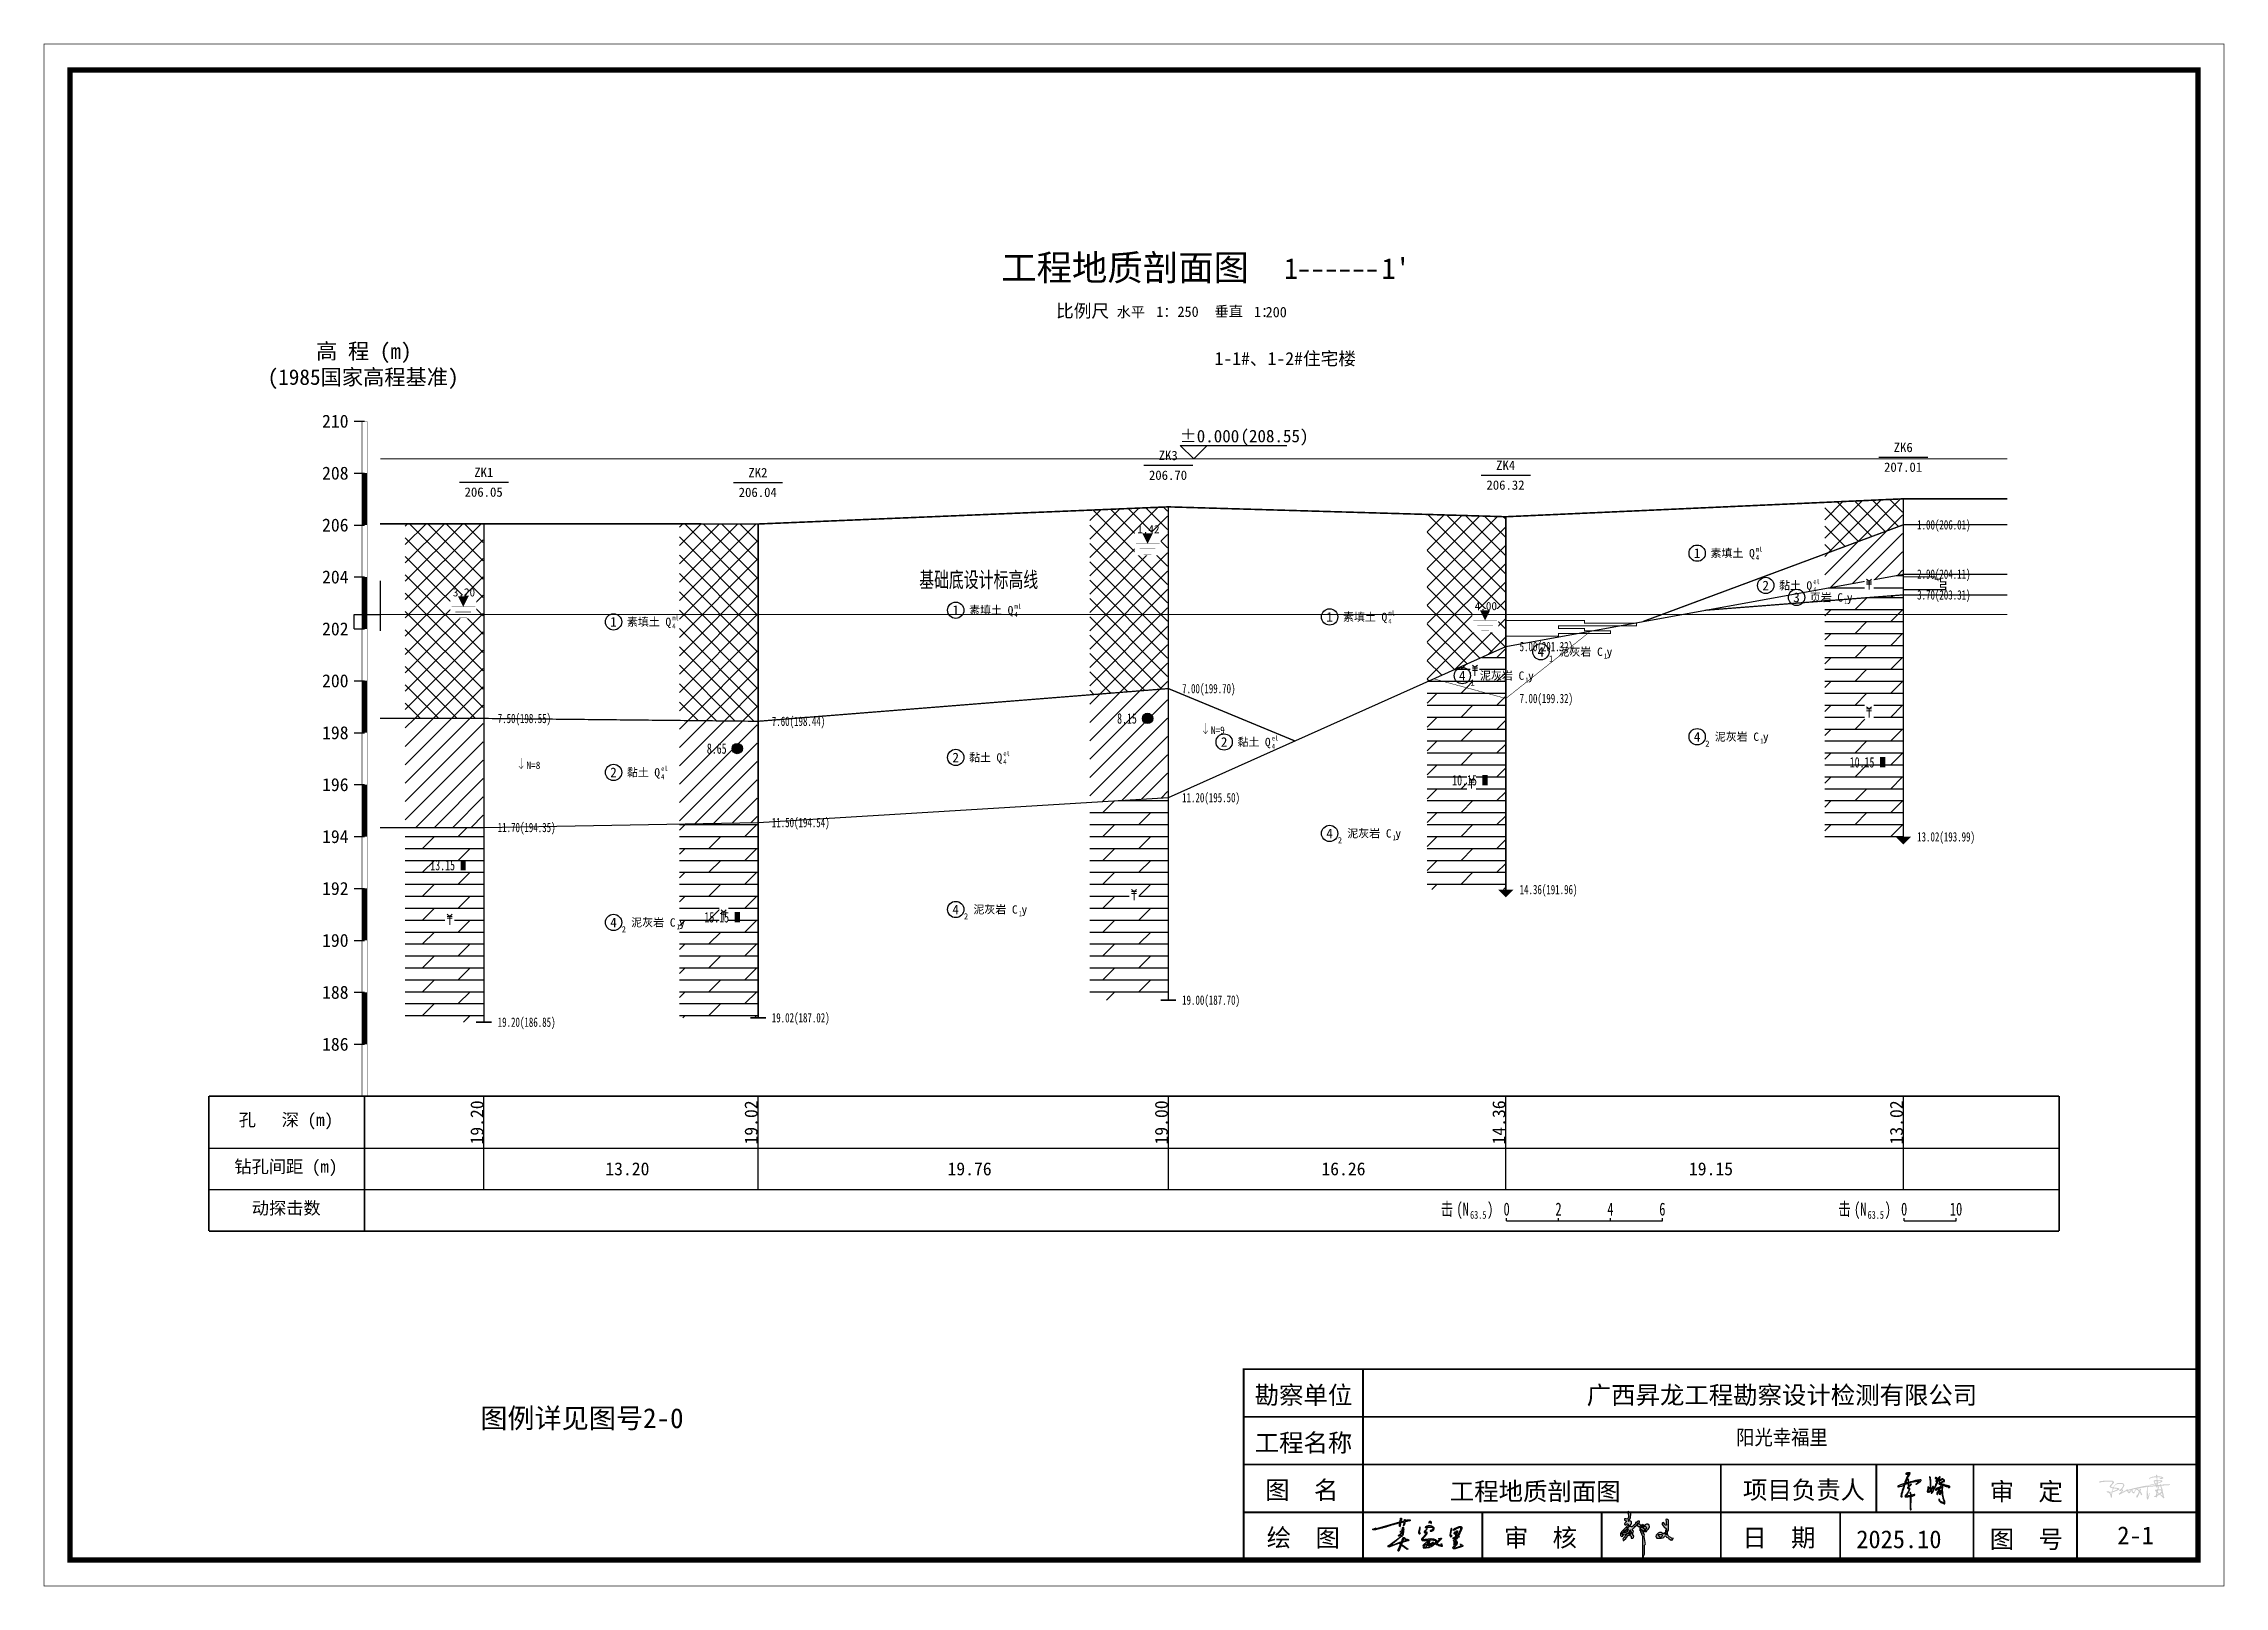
# Model space of a CAD drawing. Header units: millimetres. Extents: x -255 to 9196, y 129 to 426.
# Drawn here: x 175.4 to 595.6, y 129.3 to 426.4 of the extents above; entities that cross this region are included whole.
import ezdxf
from ezdxf.enums import TextEntityAlignment as Align

# ---------------------------------------------------------------- set-up
doc = ezdxf.new("R2010")
doc.units = ezdxf.units.MM
doc.linetypes.add('sx', pattern=[10, 5, 0, 5, 0])
for name, color, linetype in [('GiCAD_PouMian', 7, 'Continuous'), ('GICAD_QUYANG', 7, 'Continuous'), ('地质-原位曲线', 7, 'Continuous'), ('地质-图框', 7, 'Continuous'), ('地质-地层符号', 3, 'Continuous'), ('地质-地层线', 7, 'Continuous'), ('地质-地面线', 7, 'Continuous'), ('地质-填充花纹', 4, 'Continuous'), ('地质-文字', 7, 'Continuous'), ('地质-标注栏', 7, 'Continuous'), ('地质-标贯', 7, 'Continuous'), ('地质-水位线', 5, 'Continuous'), ('地质-钻孔', 7, 'Continuous')]:
    doc.layers.add(name, color=color, linetype=linetype)
doc.layers.add('不打印', color=7, linetype='Continuous', plot=False)
doc.styles.add('BG_ST', font='', dxfattribs={"width": 0.7})
doc.styles.add('LZ_FONTS_FS', font='simfang.ttf', dxfattribs={"width": 0.7})
doc.styles.add('LZ_PMT_LINE', font='', dxfattribs={"height": 2})
doc.styles.get("Standard").update_dxf_attribs({"font": 'simfang.ttf', "height": 2.5})
doc.styles.add('地下水位', font='', dxfattribs={"width": 0.7, "height": 1.58})
doc.styles.add('地层编号', font='', dxfattribs={"width": 0.7, "height": 1.85})
doc.styles.add('层底标注', font='', dxfattribs={"width": 0.7, "height": 1.8})
doc.styles.add('岩土名称', font='simfang.ttf', dxfattribs={"width": 0.7, "height": 1.55})
doc.styles.add('时代', font='', dxfattribs={"width": 0.7, "height": 1.6})
doc.styles.add('标注栏数据', font='simfang.ttf', dxfattribs={"width": 0.7, "height": 2.5})
doc.styles.add('标注栏项目', font='simfang.ttf', dxfattribs={"width": 0.7, "height": 3})
doc.styles.add('标贯动探', font='', dxfattribs={"width": 0.7, "height": 1.45})
doc.styles.add('标题', font='simfang.ttf', dxfattribs={"width": 0.7, "height": 8})
doc.styles.add('钻孔标注', font='', dxfattribs={"width": 0.7, "height": 1.8})
doc.styles.add('高程系统', font='simfang.ttf', dxfattribs={"width": 0.7, "height": 3})
doc.styles.get('BG_ST').set_extended_font_data('SimSun')
doc.styles.get('LZ_PMT_LINE').set_extended_font_data('SimSun')
doc.styles.get('地下水位').set_extended_font_data('FangSong_GB2312')
doc.styles.get('地层编号').set_extended_font_data('FangSong_GB2312')
doc.styles.get('层底标注').set_extended_font_data('FangSong_GB2312')
doc.styles.get('时代').set_extended_font_data('FangSong_GB2312')
doc.styles.get('标贯动探').set_extended_font_data('FangSong_GB2312')
doc.styles.get('钻孔标注').set_extended_font_data('FangSong_GB2312')
doc.linetypes.add('bzhjcx', pattern='A,0.001,[2,XX1.shx,S=1,R=0,X=1,Y=0],-2', length=2.001)
doc.linetypes.add('swx', pattern='A,7,-1.5,["●",LZ_PMT_LINE,S=0.05,R=0,X=0,Y=0],-1.5', length=10)
pattern_1 = [(0, (0, 0), (0, 2.3), []), (45, (0, 0), (4e-16, 4.6), [3.25269, -6.50538])]
pattern_2 = [(45, (0, 0), (-1.767767, 1.767767), []), (135, (0, 0), (-1.767767, -1.767767), [])]
pattern_3 = [(45, (0, 0), (-1.767767, 1.767767), [])]

msp = doc.modelspace()

# ---------------------------------------------------------------- texts
at = {"style": 'LZ_FONTS_FS'}
msp.add_text('1', height=4, dxfattribs=at).set_placement((417.11, 381.09, -12.5), align=Align.RIGHT)
for s, height, p in [("1'", 4, (433.19, 381.1, -12.5)), ('比例尺', 2.5, (370.47, 373.69, -12.5)), ('水平', 2, (382.14, 373.71, -12.5)), ('1：250', 2, (389.78, 373.78, -12.5)), ('垂直', 2, (401.02, 373.86, -12.5)), ('1：', 2, (408.6, 373.77, -12.5)), ('200', 2, (410.85, 373.71, -12.5))]:
    msp.add_text(s, height=height, dxfattribs=at).set_placement(p)
at = {"color": 2, "style": 'LZ_FONTS_FS'}
msp.add_text('1-1#、1-2#住宅楼', height=2.5, dxfattribs=at).set_placement((401.01, 364.5, -12.5))
at = {"linetype": 'Continuous', "style": 'BG_ST', "width": 0.7}
msp.add_text('基础底设计标高线', height=3, dxfattribs=at).set_placement((344.11, 320.76), align=Align.BOTTOM_LEFT)
for s, p in [('勘察单位', (408.74, 164.39)), ('工程名称', (408.74, 155.2)), ('图  名', (410.77, 146.11)), ('项目负责人', (502.81, 146.11)), ('审  定', (550.35, 145.81)), ('绘  图', (411.06, 136.92)), ('审  核', (456.74, 136.92)), ('日  期', (502.7, 136.92)), ('2025.10', (524.65, 136.62)), ('图  号', (550.35, 136.62)), ('2-1', (574.94, 137.37))]:
    msp.add_text(s, height=3.447).set_placement(p)
at = {"style": 'LZ_PMT_LINE'}
msp.add_text('广西昇龙工程勘察设计检测有限公司', height=3.4474, dxfattribs=at).set_placement((510.33, 164.39), align=Align.CENTER)
for s, height, p in [('图例详见图号2-0', 3.83, (279.13, 159.75)), ('工程地质剖面图', 3.447, (462.79, 145.84))]:
    msp.add_text(s, height=height).set_placement(p, align=Align.CENTER)
at = {"width": 0.9}
msp.add_text('阳光幸福里', height=2.873, dxfattribs=at).set_placement((510.33, 156.53), align=Align.CENTER)
at = {"layer": 'GiCAD_PouMian', "color": 7, "style": '标题'}
msp.add_text('工程地质剖面图', height=5, dxfattribs=at).set_placement((359.9, 380.77))
at = {"layer": 'GICAD_QUYANG', "color": 1, "linetype": 'Continuous', "style": 'LZ_FONTS_FS', "width": 0.7}
for s, p in [('8.15', (382.23, 295.44)), ('8.65', (303.19, 289.64)), ('10.15', (523.38, 286.99))]:
    msp.add_text(s, height=2, dxfattribs=at).set_placement(p)
at = {"layer": '地质-原位曲线', "color": 7, "linetype": 'Continuous', "style": '标注栏数据', "width": 0.7}
for s, height, p in [('击', 2.5, (444.59, 200.69)), ('(N', 2.5, (447.61, 200.69)), (')', 2.5, (453.54, 200.69)), ('击', 2.5, (521.19, 200.69)), ('(N', 2.5, (524.21, 200.69)), (')', 2.5, (530.14, 200.69)), ('63.5', 1.5, (450.24, 200.07)), ('63.5', 1.5, (526.83, 200.07))]:
    msp.add_text(s, height=height, dxfattribs=at).set_placement(p)
for s, p in [('0', (457.28, 200.69)), ('2', (467.28, 200.69)), ('4', (477.28, 200.69)), ('6', (487.28, 200.69)), ('0', (533.87, 200.69)), ('10', (543.87, 200.69))]:
    msp.add_text(s, height=2.5, dxfattribs=at).set_placement(p, align=Align.CENTER)
at = {"layer": '地质-图框', "color": 1, "linetype": 'Continuous', "style": 'LZ_FONTS_FS', "width": 0.7}
msp.add_text('13.15', height=2, dxfattribs=at).set_placement((249.91, 267.19))
at = {"layer": '地质-地层符号', "color": 7, "linetype": 'Continuous'}
for s, height, style, p in [('1', 1.85, '地层编号', (493.35, 327.34)), ('素填土', 1.55, '岩土名称', (496.56, 327.49)), ('Q', 1.6, '时代', (503.99, 327.47)), ('2', 1.85, '地层编号', (506.56, 321.12)), ('黏土', 1.55, '岩土名称', (509.76, 321.27)), ('3', 1.85, '地层编号', (512.5, 318.83)), ('Q', 1.6, '时代', (515.05, 321.25)), ('页岩', 1.55, '岩土名称', (515.7, 318.98)), ('C', 1.6, '时代', (520.99, 318.95)), ('y', 1.6, '时代', (522.83, 318.95)), ('1', 1.85, '地层编号', (284.58, 314.12)), ('素填土', 1.55, '岩土名称', (287.79, 314.27)), ('Q', 1.6, '时代', (295.22, 314.24)), ('1', 1.85, '地层编号', (350.51, 316.37)), ('素填土', 1.55, '岩土名称', (353.72, 316.52)), ('Q', 1.6, '时代', (361.15, 316.49)), ('1', 1.85, '地层编号', (422.54, 315.07)), ('素填土', 1.55, '岩土名称', (425.75, 315.22)), ('Q', 1.6, '时代', (433.18, 315.19)), ('4', 1.85, '地层编号', (463.24, 308.36)), ('1', 1.2, '地层编号', (465.44, 307.36)), ('泥灰岩', 1.55, '岩土名称', (467.27, 308.51)), ('C', 1.6, '时代', (474.71, 308.48)), ('y', 1.6, '时代', (476.55, 308.48)), ('C', 1.6, '时代', (459.58, 303.88)), ('y', 1.6, '时代', (461.42, 303.88)), ('黏土', 1.55, '岩土名称', (353.72, 288.14)), ('2', 1.85, '地层编号', (402.22, 290.97)), ('黏土', 1.55, '岩土名称', (405.43, 291.12)), ('Q', 1.6, '时代', (410.72, 291.1)), ('4', 1.85, '地层编号', (493.35, 291.99)), ('2', 1.2, '地层编号', (495.56, 290.99)), ('泥灰岩', 1.55, '岩土名称', (497.39, 292.14)), ('C', 1.6, '时代', (504.82, 292.12)), ('y', 1.6, '时代', (506.66, 292.12)), ('2', 1.85, '地层编号', (284.58, 285.12)), ('黏土', 1.55, '岩土名称', (287.79, 285.27)), ('Q', 1.6, '时代', (293.08, 285.24)), ('2', 1.85, '地层编号', (350.51, 287.99)), ('Q', 1.6, '时代', (359.01, 288.12)), ('4', 1.85, '地层编号', (422.54, 273.37)), ('2', 1.2, '地层编号', (424.75, 272.37)), ('泥灰岩', 1.55, '岩土名称', (426.58, 273.52)), ('C', 1.6, '时代', (434.02, 273.49)), ('y', 1.6, '时代', (435.85, 273.49)), ('4', 1.85, '地层编号', (350.51, 258.72)), ('泥灰岩', 1.55, '岩土名称', (354.55, 258.87)), ('4', 1.85, '地层编号', (284.58, 256.22)), ('2', 1.2, '地层编号', (286.79, 255.22)), ('泥灰岩', 1.55, '岩土名称', (288.62, 256.37)), ('C', 1.6, '时代', (296.06, 256.34)), ('y', 1.6, '时代', (297.89, 256.34)), ('2', 1.2, '地层编号', (352.72, 257.72)), ('C', 1.6, '时代', (361.98, 258.84)), ('y', 1.6, '时代', (363.82, 258.84))]:
    msp.add_text(s, height=height, dxfattribs=dict(at, style=style)).set_placement(p)
at = {"layer": '地质-地层符号', "color": 7, "linetype": 'Continuous', "style": '时代', "width": 0.8}
for s, p in [('4', (505.3, 326.97)), ('ml', (505.3, 328.53)), ('4', (516.36, 320.75)), ('el', (516.36, 322.31)), ('1', (522.3, 318.45)), ('ml', (296.53, 315.31)), ('4', (362.46, 315.99)), ('ml', (362.46, 317.56)), ('4', (434.49, 314.69)), ('ml', (434.49, 316.26)), ('4', (296.53, 313.74)), ('1', (476.02, 307.98)), ('1', (460.89, 303.38)), ('el', (360.31, 289.18)), ('4', (412.03, 290.6)), ('el', (412.03, 292.16)), ('1', (506.13, 291.62)), ('el', (294.39, 286.31)), ('4', (360.31, 287.62)), ('4', (294.39, 284.74)), ('1', (435.32, 272.99)), ('1', (297.36, 255.84)), ('1', (363.29, 258.34))]:
    msp.add_text(s, height=0.96, dxfattribs=at).set_placement(p)
at = {"layer": '地质-文字', "color": 7, "linetype": 'Continuous', "style": '高程系统'}
for s, p in [('高 程 (m)', (227.91, 365.69)), ('(1985国家高程基准)', (218.57, 360.69))]:
    msp.add_text(s, height=3, dxfattribs=at).set_placement(p)
at = {"layer": '地质-文字', "color": 7, "linetype": 'Continuous', "style": '层底标注', "width": 0.7}
for s, p in [('1.00(206.01)', (536.37, 332.84)), ('2.90(204.11)', (536.37, 323.34)), ('3.70(203.31)', (536.37, 319.34)), ('5.00(201.32)', (459.78, 309.39)), ('7.00(199.70)', (394.76, 301.29)), ('7.00(199.32)', (459.78, 299.39)), ('7.50(198.55)', (262.9, 295.54)), ('7.60(198.44)', (315.71, 294.99)), ('11.20(195.50)', (394.76, 280.29)), ('11.50(194.54)', (315.71, 275.49)), ('11.70(194.35)', (262.9, 274.54)), ('13.02(193.99)', (536.37, 272.74)), ('14.36(191.96)', (459.78, 262.59)), ('19.02(187.02)', (315.71, 237.89)), ('19.00(187.70)', (394.76, 241.29)), ('19.20(186.85)', (262.9, 237.04))]:
    msp.add_text(s, height=1.8, dxfattribs=at).set_placement(p)
at = {"layer": '地质-标注栏', "color": 7, "linetype": 'Continuous', "style": '标注栏数据'}
for s, p in [('19.20', (260.15, 214.37)), ('19.02', (312.96, 214.37)), ('19.00', (392.01, 214.37)), ('14.36', (457.03, 214.37)), ('13.02', (533.62, 214.37))]:
    msp.add_text(s, height=2.5, rotation=90, dxfattribs=at).set_placement(p)
at = {"layer": '地质-标注栏', "color": 7, "linetype": 'Continuous', "style": '标注栏项目'}
for s, p in [('孔   深 (m)', (213.01, 217.19)), ('钻孔间距 (m)', (212.17, 208.19)), ('动探击数', (215.53, 200.19))]:
    msp.add_text(s, height=2.43, dxfattribs=at).set_placement(p, align=Align.BOTTOM_LEFT)
at = {"layer": '地质-标注栏', "color": 7, "linetype": 'Continuous', "style": '标注栏数据'}
for s, p in [('13.20', (283.63, 208.44)), ('19.76', (349.56, 208.44)), ('16.26', (421.59, 208.44)), ('19.15', (492.4, 208.44))]:
    msp.add_text(s, height=2.5, dxfattribs=at).set_placement(p)
at = {"layer": '地质-标贯', "color": 6, "linetype": 'Continuous', "style": '标贯动探', "width": 0.9}
for s, p in [('N=9', (400.31, 293.44)), ('N=8', (268.45, 286.69))]:
    msp.add_text(s, height=1.45, dxfattribs=at).set_placement(p)
at = {"layer": '地质-钻孔', "color": 7, "linetype": 'Continuous', "style": '钻孔标注'}
for s, p in [('ZK6', (531.85, 347.74)), ('ZK1', (258.38, 342.94)), ('ZK2', (311.2, 342.89)), ('ZK3', (390.24, 346.19)), ('ZK4', (455.26, 344.29)), ('207.01', (529.99, 343.94)), ('206.05', (256.52, 339.14)), ('206.04', (309.33, 339.09)), ('206.70', (388.37, 342.39)), ('206.32', (453.39, 340.49))]:
    msp.add_text(s, height=1.8, dxfattribs=at).set_placement(p)

# ---------------------------------------------------------------- blocks, each defined once
blk = doc.blocks.new('WipeoutBlock')
blk.add_wipeout([(0, 0), (0, 1), (1, 1), (1, 0)])
blk = doc.blocks.new('FHzhong.dwg')
at = {"color": 1, "lineweight": 0}
for p, q in [((1.06, 1.62), (0.57, 2.04)), ((0.57, 1.62), (1.53, 1.62)), ((0.57, 1.25), (1.53, 1.25)), ((1.05, 0), (1.05, 1.62)), ((1.06, 1.62), (1.53, 2.04))]:
    blk.add_line(p, q, dxfattribs=at)
blk = doc.blocks.new('FHqiang.dwg')
at = {"color": 1, "lineweight": 0}
for p, q in [((1.06, 1.62), (0.57, 2.04)), ((0.57, 1.62), (1.53, 1.62)), ((0.57, 1.32), (1.53, 1.32)), ((0.57, 1.02), (1.53, 1.02)), ((1.05, 0), (1.05, 1.62)), ((1.06, 1.62), (1.53, 2.04))]:
    blk.add_line(p, q, dxfattribs=at)
blk = doc.blocks.new('gkqy_yan.dwg不标1', base_point=(0, -1))
at = {"color": 1}
blk.add_solid([(-0.5, -2), (-0.5, 0), (0.5, -2), (0.5, 0)], dxfattribs=at)
blk = doc.blocks.new('gkqy_yuan.dwg不标1')
at = {"layer": 'GiCAD_PouMian'}
h = blk.add_hatch(color=1, dxfattribs=at)
edge = h.paths.add_edge_path()
edge.add_arc((0, 0), 1, 0, 360)
at = {"layer": 'GICAD_QUYANG', "color": 1}
blk.add_circle((0, 0), 1, dxfattribs=at)
blk = doc.blocks.new('gkbgfh')
at = {"linetype": 'Continuous'}
blk.add_wipeout([(-0.23, -0.2), (1.12, -0.2), (1.12, 2.33), (-0.23, 2.33)], dxfattribs=at).dxf.layer = '地质-标贯'
at = {"color": 1, "const_width": 0.1}
for points in [[(0.01, 0.61), (0.46, 0.08), (0.88, 0.64)], [(0.46, 2.13), (0.46, 0.08)]]:
    blk.add_lwpolyline(points, dxfattribs=at)
blk = doc.blocks.new('shuiweifh')
at = {"linetype": 'swx'}
blk.add_wipeout([(-2.47, -2.24), (2.54, -2.24), (2.54, 2.22), (-2.47, 2.22)], dxfattribs=at).dxf.layer = '地质-水位线'
at = {"color": 5}
for points, const_width in [([(-2.25, 0.02), (2.32, 0.02)], 0.075), ([(-1.5, -1), (1.5, -1)], 0.075), ([(-0.75, -2), (0.75, -2)], 0.05)]:
    blk.add_lwpolyline(points, dxfattribs=dict(at, const_width=const_width))
blk.add_lwpolyline([(0, 0, 0, 2, 0), (0, 2, 2, 2, 0)], format="xyseb", dxfattribs=at)
blk = doc.blocks.new('zxdt')
blk.add_lwpolyline([(0, 0, 3, 0, 0), (0, -1.5, 0, 0, 0)], format="xyseb")
blk = doc.blocks.new('GC4')
blk.add_wipeout([(-2.26, 6.01), (17.92, 6.01), (17.93, 2.69), (-2.15, 2.71), (-2.27, 2.72)])
blk.add_text('(208.55)', height=2.408).set_placement((9.01, 3.19))
blk.add_wipeout([(-2.8, 2.72), (2.91, 2.72), (0.06, -0.14), (0.06, -0.14)])
at = {"color": 3}
for p, q in [((0, 0), (-2.6, 2.6)), ((-2.6, 2.6), (17.93, 2.6)), ((0, 0), (2.59, 2.6))]:
    blk.add_line(p, q, dxfattribs=at)
blk.add_text('±0.000', height=2.408).set_placement((-2.69, 3.18))
blk = doc.blocks.new('zhengyi')
h = blk.add_hatch(color=256)
h.dxf.hatch_style = 1
h.paths.add_polyline_path([(256.693, 181.627), (256.708, 181.638), (256.715, 181.643), (256.717, 181.651), (256.713, 181.659), (256.726, 181.657), (256.735, 181.66), (256.745, 181.669), (256.745, 181.673), (256.745, 181.675), (256.745, 181.68), (256.765, 181.68), (256.765, 181.711), (256.761, 181.711), (256.759, 181.711), (256.755, 181.711), (256.755, 181.721), (256.734, 181.721), (256.725, 181.697), (256.717, 181.686), (256.698, 181.669), (256.679, 181.655), (256.663, 181.652), (256.64, 181.659), (256.64, 181.669), (256.63, 181.669), (256.626, 181.652), (256.616, 181.642), (256.599, 181.638), (256.599, 181.628), (256.609, 181.628), (256.607, 181.624), (256.61, 181.618), (256.614, 181.617), (256.607, 181.593), (256.598, 181.58), (256.578, 181.565), (256.547, 181.565), (256.536, 181.565), (256.535, 181.556), (256.523, 181.55), (256.515, 181.555), (256.511, 181.547), (256.517, 181.535), (256.526, 181.534), (256.526, 181.513), (256.536, 181.513), (256.539, 181.522), (256.541, 181.526), (256.547, 181.534), (256.555, 181.539), (256.566, 181.533), (256.567, 181.523), (256.588, 181.523), (256.588, 181.532), (256.588, 181.536), (256.588, 181.544), (256.601, 181.547), (256.607, 181.548), (256.62, 181.549), (256.626, 181.537), (256.637, 181.531), (256.651, 181.534), (256.651, 181.544), (256.64, 181.544), (256.633, 181.555), (256.632, 181.563), (256.635, 181.575), (256.641, 181.588), (256.644, 181.594), (256.644, 181.596), (256.651, 181.607), (256.645, 181.594), (256.644, 181.594), (256.649, 181.58), (256.661, 181.575), (256.661, 181.555), (256.672, 181.555), (256.672, 181.55), (256.672, 181.548), (256.672, 181.544), (256.682, 181.544), (256.682, 181.555), (256.697, 181.563), (256.699, 181.585), (256.687, 181.596), (256.687, 181.615)])
h.paths.add_polyline_path([(256.666, 181.732), (256.653, 181.746), (256.638, 181.749), (256.62, 181.742), (256.618, 181.759), (256.625, 181.771), (256.64, 181.779), (256.65, 181.805), (256.654, 181.819), (256.656, 181.846), (256.655, 181.868), (256.648, 181.881), (256.63, 181.893), (256.622, 181.9), (256.609, 181.897), (256.604, 181.888), (256.602, 181.884), (256.605, 181.878), (256.609, 181.878), (256.619, 181.848), (256.621, 181.831), (256.62, 181.799), (256.611, 181.791), (256.607, 181.787), (256.599, 181.779), (256.582, 181.782), (256.574, 181.783), (256.557, 181.784), (256.553, 181.773), (256.557, 181.763), (256.567, 181.758), (256.58, 181.751), (256.583, 181.732), (256.573, 181.721), (256.56, 181.715), (256.555, 181.704), (256.557, 181.69), (256.568, 181.683), (256.584, 181.688), (256.588, 181.7), (256.602, 181.703), (256.613, 181.697), (256.62, 181.685), (256.576, 181.641), (256.554, 181.619), (256.51, 181.575), (256.494, 181.554), (256.489, 181.539), (256.489, 181.513), (256.499, 181.501), (256.511, 181.498), (256.526, 181.503), (256.526, 181.534), (256.517, 181.535), (256.511, 181.547), (256.515, 181.555), (256.523, 181.55), (256.535, 181.556), (256.536, 181.565), (256.547, 181.565), (256.547, 181.575), (256.567, 181.592), (256.578, 181.6), (256.599, 181.617), (256.599, 181.628), (256.599, 181.638), (256.616, 181.642), (256.626, 181.652), (256.63, 181.669), (256.64, 181.669), (256.64, 181.68), (256.645, 181.68), (256.647, 181.68), (256.651, 181.68), (256.662, 181.698), (256.666, 181.71)])
h.paths.add_polyline_path([(256.698, 181.518), (256.682, 181.534), (256.682, 181.544), (256.672, 181.544), (256.672, 181.548), (256.672, 181.55), (256.672, 181.555), (256.651, 181.555), (256.651, 181.544), (256.651, 181.534), (256.637, 181.531), (256.626, 181.537), (256.62, 181.549), (256.607, 181.548), (256.601, 181.547), (256.588, 181.544), (256.588, 181.536), (256.588, 181.532), (256.588, 181.523), (256.578, 181.523), (256.578, 181.513), (256.569, 181.51), (256.564, 181.508), (256.557, 181.503), (256.559, 181.489), (256.554, 181.478), (256.541, 181.471), (256.532, 181.462), (256.529, 181.453), (256.531, 181.44), (256.533, 181.434), (256.542, 181.431), (256.547, 181.435), (256.575, 181.465), (256.589, 181.481), (256.614, 181.513), (256.633, 181.517), (256.646, 181.514), (256.661, 181.503), (256.661, 181.49), (256.661, 181.484), (256.661, 181.471), (256.678, 181.468), (256.69, 181.471), (256.703, 181.482), (256.704, 181.504)])
h.paths.add_polyline_path([(256.872, 181.624), (256.865, 181.632), (256.849, 181.643), (256.854, 181.65), (256.862, 181.652), (256.87, 181.648), (256.87, 181.659), (256.849, 181.659), (256.849, 181.68), (256.818, 181.68), (256.818, 181.669), (256.825, 181.67), (256.831, 181.666), (256.833, 181.659), (256.837, 181.654), (256.834, 181.645), (256.828, 181.643), (256.824, 181.641), (256.818, 181.644), (256.818, 181.648), (256.807, 181.648), (256.807, 181.586), (256.818, 181.586), (256.818, 181.596), (256.824, 181.602), (256.83, 181.603), (256.838, 181.602), (256.849, 181.597), (256.853, 181.586), (256.849, 181.575), (256.87, 181.575), (256.87, 181.596), (256.878, 181.596), (256.882, 181.596), (256.89, 181.596), (256.89, 181.607), (256.88, 181.607)])
h.paths.add_polyline_path([(256.831, 181.666), (256.825, 181.67), (256.818, 181.669), (256.818, 181.68), (256.807, 181.68), (256.808, 181.687), (256.804, 181.694), (256.797, 181.695), (256.787, 181.7), (256.784, 181.713), (256.791, 181.721), (256.798, 181.729), (256.796, 181.743), (256.786, 181.747), (256.773, 181.744), (256.766, 181.741), (256.755, 181.732), (256.755, 181.711), (256.759, 181.711), (256.761, 181.711), (256.765, 181.711), (256.765, 181.68), (256.765, 181.669), (256.78, 181.66), (256.79, 181.658), (256.807, 181.659), (256.807, 181.648), (256.818, 181.648), (256.818, 181.644), (256.824, 181.641), (256.828, 181.643), (256.834, 181.645), (256.837, 181.654), (256.833, 181.659)])
h.paths.add_polyline_path([(256.953, 181.68), (256.933, 181.695), (256.912, 181.697), (256.89, 181.685), (256.876, 181.677), (256.861, 181.679), (256.849, 181.69), (256.849, 181.659), (256.901, 181.659), (256.898, 181.655), (256.901, 181.649), (256.906, 181.648), (256.91, 181.635), (256.904, 181.622), (256.89, 181.617), (256.89, 181.607), (256.89, 181.596), (256.882, 181.596), (256.878, 181.596), (256.87, 181.596), (256.87, 181.575), (256.911, 181.575), (256.917, 181.594), (256.923, 181.604), (256.937, 181.617), (256.953, 181.637), (256.958, 181.654)])
h.paths.add_polyline_path([(256.879, 181.52), (256.874, 181.534), (256.859, 181.544), (256.859, 181.575), (256.849, 181.575), (256.853, 181.586), (256.849, 181.597), (256.838, 181.602), (256.83, 181.603), (256.824, 181.602), (256.818, 181.596), (256.818, 181.586), (256.818, 181.565), (256.837, 181.526), (256.844, 181.504), (256.849, 181.461), (256.849, 181.323), (256.849, 181.255), (256.849, 181.117), (256.857, 181.117), (256.861, 181.117), (256.87, 181.117), (256.862, 181.154), (256.865, 181.176), (256.88, 181.211), (256.88, 181.269), (256.88, 181.298), (256.88, 181.357), (256.89, 181.368), (256.893, 181.378), (256.89, 181.393), (256.884, 181.437), (256.881, 181.459), (256.875, 181.503)])
h.paths.add_polyline_path([(257.234, 181.544), (257.226, 181.54), (257.222, 181.538), (257.213, 181.534), (257.213, 181.544), (257.172, 181.544), (257.149, 181.562), (257.124, 181.564), (257.099, 181.549), (257.086, 181.537), (257.08, 181.531), (257.068, 181.518), (257.063, 181.499), (257.066, 181.487), (257.078, 181.471), (257.124, 181.468), (257.148, 181.47), (257.193, 181.482), (257.197, 181.49), (257.199, 181.494), (257.203, 181.503), (257.217, 181.505), (257.228, 181.499), (257.234, 181.487), (257.261, 181.473), (257.274, 181.465), (257.297, 181.445), (257.308, 181.441), (257.314, 181.438), (257.323, 181.43), (257.331, 181.446), (257.335, 181.455), (257.344, 181.471), (257.328, 181.465), (257.313, 181.469), (257.302, 181.482), (257.28, 181.493), (257.269, 181.502), (257.255, 181.523), (257.247, 181.523), (257.243, 181.523), (257.234, 181.523)])
h.paths.add_polyline_path([(257.168, 181.518), (257.169, 181.511), (257.167, 181.503), (257.153, 181.489), (257.138, 181.485), (257.12, 181.492), (257.119, 181.501), (257.107, 181.507), (257.099, 181.503), (257.099, 181.511), (257.099, 181.515), (257.099, 181.523), (257.124, 181.523), (257.136, 181.523), (257.161, 181.523)], flags=16)
h.paths.add_polyline_path([(257.265, 181.663), (257.265, 181.696), (257.265, 181.763), (257.252, 181.774), (257.241, 181.777), (257.224, 181.773), (257.227, 181.736), (257.229, 181.717), (257.234, 181.68), (257.226, 181.68), (257.222, 181.68), (257.213, 181.68), (257.208, 181.696), (257.203, 181.703), (257.193, 181.716), (257.185, 181.723), (257.171, 181.72), (257.167, 181.711), (257.167, 181.693), (257.171, 181.683), (257.182, 181.669), (257.198, 181.65), (257.208, 181.641), (257.229, 181.628), (257.235, 181.621), (257.232, 181.61), (257.224, 181.607), (257.224, 181.596), (257.234, 181.596), (257.234, 181.584), (257.234, 181.578), (257.234, 181.565), (257.255, 181.565), (257.248, 181.576), (257.253, 181.592), (257.265, 181.596)])
h.paths.add_polyline_path([(257.245, 181.565), (257.234, 181.565), (257.234, 181.578), (257.234, 181.584), (257.234, 181.596), (257.224, 181.596), (257.224, 181.565), (257.22, 181.565), (257.218, 181.565), (257.213, 181.565), (257.213, 181.534), (257.222, 181.538), (257.226, 181.54), (257.234, 181.544), (257.234, 181.534), (257.245, 181.534)])
for p, q in [((256.557, 181.784), (256.553, 181.773)), ((256.553, 181.773), (256.557, 181.763)), ((256.56, 181.715), (256.555, 181.704)), ((256.555, 181.704), (256.557, 181.69)), ((256.574, 181.783), (256.557, 181.784)), ((256.557, 181.763), (256.567, 181.758)), ((256.557, 181.69), (256.568, 181.683)), ((256.573, 181.721), (256.56, 181.715)), ((256.567, 181.758), (256.58, 181.751)), ((256.583, 181.732), (256.573, 181.721)), ((256.582, 181.782), (256.574, 181.783)), ((256.58, 181.751), (256.583, 181.732)), ((256.599, 181.779), (256.582, 181.782)), ((256.584, 181.688), (256.588, 181.7)), ((256.588, 181.7), (256.602, 181.703)), ((256.607, 181.787), (256.599, 181.779)), ((256.604, 181.888), (256.602, 181.884)), ((256.602, 181.884), (256.605, 181.878)), ((256.602, 181.703), (256.613, 181.697)), ((256.609, 181.897), (256.604, 181.888)), ((256.605, 181.878), (256.609, 181.878)), ((256.611, 181.791), (256.607, 181.787)), ((256.622, 181.9), (256.609, 181.897)), ((256.609, 181.878), (256.619, 181.848)), ((256.62, 181.799), (256.611, 181.791)), ((256.613, 181.697), (256.62, 181.685)), ((256.618, 181.759), (256.625, 181.771)), ((256.62, 181.742), (256.618, 181.759)), ((256.619, 181.848), (256.621, 181.831)), ((256.621, 181.831), (256.62, 181.799)), ((256.638, 181.749), (256.62, 181.742)), ((256.63, 181.893), (256.622, 181.9)), ((256.625, 181.771), (256.64, 181.779)), ((256.648, 181.881), (256.63, 181.893)), ((256.653, 181.746), (256.638, 181.749)), ((256.64, 181.779), (256.65, 181.805)), ((256.655, 181.868), (256.648, 181.881)), ((256.65, 181.805), (256.654, 181.819)), ((256.651, 181.68), (256.662, 181.698)), ((256.666, 181.732), (256.653, 181.746)), ((256.654, 181.819), (256.656, 181.846)), ((256.656, 181.846), (256.655, 181.868)), ((256.662, 181.698), (256.666, 181.71)), ((256.666, 181.71), (256.666, 181.732)), ((256.725, 181.697), (256.717, 181.686)), ((256.734, 181.721), (256.725, 181.697)), ((256.755, 181.721), (256.734, 181.721)), ((256.734, 181.721), (256.755, 181.721)), ((256.755, 181.721), (256.734, 181.721)), ((256.766, 181.741), (256.755, 181.732)), ((256.755, 181.732), (256.755, 181.711)), ((256.755, 181.711), (256.755, 181.732)), ((256.755, 181.732), (256.755, 181.711)), ((256.755, 181.711), (256.755, 181.721)), ((256.755, 181.721), (256.755, 181.711)), ((256.755, 181.711), (256.755, 181.721)), ((256.755, 181.711), (256.759, 181.711)), ((256.759, 181.711), (256.755, 181.711)), ((256.759, 181.711), (256.761, 181.711)), ((256.761, 181.711), (256.759, 181.711)), ((256.761, 181.711), (256.765, 181.711)), ((256.765, 181.711), (256.761, 181.711)), ((256.765, 181.711), (256.765, 181.669)), ((256.765, 181.669), (256.765, 181.711)), ((256.765, 181.711), (256.765, 181.669)), ((256.765, 181.68), (256.765, 181.711)), ((256.765, 181.711), (256.765, 181.68)), ((256.765, 181.68), (256.765, 181.711)), ((256.773, 181.744), (256.766, 181.741)), ((256.786, 181.747), (256.773, 181.744)), ((256.784, 181.713), (256.791, 181.721)), ((256.787, 181.7), (256.784, 181.713)), ((256.796, 181.743), (256.786, 181.747)), ((256.797, 181.695), (256.787, 181.7)), ((256.791, 181.721), (256.798, 181.729)), ((256.798, 181.729), (256.796, 181.743)), ((256.804, 181.694), (256.797, 181.695)), ((256.808, 181.687), (256.804, 181.694)), ((256.861, 181.679), (256.849, 181.69)), ((256.849, 181.69), (256.849, 181.659)), ((256.849, 181.659), (256.849, 181.69)), ((256.849, 181.69), (256.849, 181.659)), ((256.912, 181.697), (256.89, 181.685)), ((256.933, 181.695), (256.912, 181.697)), ((256.953, 181.68), (256.933, 181.695)), ((257.171, 181.72), (257.167, 181.711)), ((257.167, 181.711), (257.167, 181.693)), ((257.167, 181.693), (257.171, 181.683)), ((257.185, 181.723), (257.171, 181.72)), ((257.193, 181.716), (257.185, 181.723)), ((257.203, 181.703), (257.193, 181.716)), ((257.208, 181.696), (257.203, 181.703)), ((257.213, 181.68), (257.208, 181.696)), ((257.241, 181.777), (257.224, 181.773)), ((257.224, 181.773), (257.227, 181.736)), ((257.227, 181.736), (257.229, 181.717)), ((257.229, 181.717), (257.234, 181.68)), ((257.252, 181.774), (257.241, 181.777)), ((257.265, 181.763), (257.252, 181.774)), ((257.265, 181.696), (257.265, 181.763)), ((257.265, 181.663), (257.265, 181.696)), ((256.494, 181.554), (256.489, 181.539)), ((256.489, 181.539), (256.489, 181.513)), ((256.489, 181.513), (256.499, 181.501)), ((256.51, 181.575), (256.494, 181.554)), ((256.499, 181.501), (256.511, 181.498)), ((256.554, 181.619), (256.51, 181.575)), ((256.515, 181.555), (256.511, 181.547)), ((256.511, 181.547), (256.515, 181.555)), ((256.511, 181.547), (256.517, 181.535)), ((256.517, 181.535), (256.511, 181.547)), ((256.511, 181.498), (256.526, 181.503)), ((256.523, 181.55), (256.515, 181.555)), ((256.515, 181.555), (256.523, 181.55)), ((256.517, 181.535), (256.526, 181.534)), ((256.526, 181.534), (256.517, 181.535)), ((256.535, 181.556), (256.523, 181.55)), ((256.523, 181.55), (256.535, 181.556)), ((256.526, 181.534), (256.526, 181.513)), ((256.526, 181.513), (256.526, 181.534)), ((256.526, 181.534), (256.526, 181.513)), ((256.526, 181.503), (256.526, 181.534)), ((256.526, 181.534), (256.526, 181.503)), ((256.526, 181.503), (256.526, 181.534)), ((256.526, 181.513), (256.536, 181.513)), ((256.536, 181.513), (256.526, 181.513)), ((256.526, 181.513), (256.536, 181.513)), ((256.532, 181.462), (256.529, 181.453)), ((256.529, 181.453), (256.531, 181.44)), ((256.531, 181.44), (256.533, 181.434)), ((256.541, 181.471), (256.532, 181.462)), ((256.533, 181.434), (256.542, 181.431)), ((256.536, 181.565), (256.535, 181.556)), ((256.535, 181.556), (256.536, 181.565)), ((256.578, 181.565), (256.536, 181.565)), ((256.536, 181.565), (256.578, 181.565)), ((256.578, 181.565), (256.536, 181.565)), ((256.536, 181.565), (256.547, 181.565)), ((256.547, 181.565), (256.536, 181.565)), ((256.536, 181.565), (256.547, 181.565)), ((256.536, 181.513), (256.539, 181.522)), ((256.539, 181.522), (256.541, 181.526)), ((256.541, 181.526), (256.547, 181.534)), ((256.554, 181.478), (256.541, 181.471)), ((256.542, 181.431), (256.547, 181.435)), ((256.547, 181.575), (256.567, 181.592)), ((256.567, 181.592), (256.547, 181.575)), ((256.547, 181.565), (256.547, 181.575)), ((256.547, 181.575), (256.547, 181.565)), ((256.547, 181.565), (256.547, 181.575)), ((256.547, 181.575), (256.547, 181.565)), ((256.547, 181.565), (256.547, 181.575)), ((256.547, 181.575), (256.547, 181.565)), ((256.547, 181.565), (256.578, 181.565)), ((256.578, 181.565), (256.547, 181.565)), ((256.547, 181.565), (256.578, 181.565)), ((256.547, 181.534), (256.555, 181.539)), ((256.547, 181.435), (256.575, 181.465)), ((256.576, 181.641), (256.554, 181.619)), ((256.559, 181.489), (256.554, 181.478)), ((256.555, 181.539), (256.566, 181.533)), ((256.564, 181.508), (256.557, 181.503)), ((256.557, 181.503), (256.559, 181.489)), ((256.569, 181.51), (256.564, 181.508)), ((256.566, 181.533), (256.567, 181.523)), ((256.567, 181.592), (256.578, 181.6)), ((256.578, 181.6), (256.567, 181.592)), ((256.567, 181.523), (256.588, 181.523)), ((256.588, 181.523), (256.567, 181.523)), ((256.567, 181.523), (256.588, 181.523)), ((256.568, 181.683), (256.584, 181.688)), ((256.578, 181.513), (256.569, 181.51)), ((256.575, 181.465), (256.589, 181.481)), ((256.62, 181.685), (256.576, 181.641)), ((256.578, 181.6), (256.599, 181.617)), ((256.599, 181.617), (256.578, 181.6)), ((256.598, 181.58), (256.578, 181.565)), ((256.578, 181.565), (256.598, 181.58)), ((256.588, 181.523), (256.578, 181.523)), ((256.578, 181.523), (256.588, 181.523)), ((256.588, 181.523), (256.578, 181.523)), ((256.578, 181.523), (256.578, 181.513)), ((256.578, 181.513), (256.578, 181.523)), ((256.578, 181.523), (256.578, 181.513)), ((256.588, 181.544), (256.601, 181.547)), ((256.601, 181.547), (256.588, 181.544)), ((256.588, 181.536), (256.588, 181.544)), ((256.588, 181.544), (256.588, 181.536)), ((256.588, 181.532), (256.588, 181.536)), ((256.588, 181.536), (256.588, 181.532)), ((256.588, 181.523), (256.588, 181.532)), ((256.588, 181.532), (256.588, 181.523)), ((256.589, 181.481), (256.614, 181.513)), ((256.607, 181.593), (256.598, 181.58)), ((256.598, 181.58), (256.607, 181.593)), ((256.616, 181.642), (256.599, 181.638)), ((256.599, 181.638), (256.616, 181.642)), ((256.599, 181.638), (256.599, 181.628)), ((256.599, 181.628), (256.599, 181.638)), ((256.599, 181.638), (256.599, 181.628)), ((256.599, 181.617), (256.599, 181.638)), ((256.599, 181.638), (256.599, 181.617)), ((256.599, 181.617), (256.599, 181.638)), ((256.599, 181.628), (256.609, 181.628)), ((256.609, 181.628), (256.599, 181.628)), ((256.599, 181.628), (256.609, 181.628)), ((256.609, 181.628), (256.599, 181.628)), ((256.599, 181.628), (256.609, 181.628)), ((256.609, 181.628), (256.599, 181.628)), ((256.599, 181.628), (256.599, 181.617)), ((256.599, 181.617), (256.599, 181.628)), ((256.599, 181.628), (256.599, 181.617)), ((256.601, 181.547), (256.607, 181.548)), ((256.607, 181.548), (256.601, 181.547)), ((256.609, 181.628), (256.607, 181.624)), ((256.607, 181.624), (256.609, 181.628)), ((256.607, 181.624), (256.61, 181.618)), ((256.61, 181.618), (256.607, 181.624)), ((256.614, 181.617), (256.607, 181.593)), ((256.607, 181.593), (256.614, 181.617)), ((256.607, 181.548), (256.62, 181.549)), ((256.62, 181.549), (256.607, 181.548)), ((256.61, 181.618), (256.614, 181.617)), ((256.614, 181.617), (256.61, 181.618)), ((256.614, 181.513), (256.633, 181.517)), ((256.626, 181.652), (256.616, 181.642)), ((256.616, 181.642), (256.626, 181.652)), ((256.62, 181.549), (256.626, 181.537)), ((256.626, 181.537), (256.62, 181.549)), ((256.63, 181.669), (256.626, 181.652)), ((256.626, 181.652), (256.63, 181.669)), ((256.626, 181.537), (256.637, 181.531)), ((256.637, 181.531), (256.626, 181.537)), ((256.64, 181.669), (256.63, 181.669)), ((256.63, 181.669), (256.64, 181.669)), ((256.64, 181.669), (256.63, 181.669)), ((256.63, 181.669), (256.64, 181.669)), ((256.64, 181.669), (256.63, 181.669)), ((256.63, 181.669), (256.64, 181.669)), ((256.632, 181.563), (256.635, 181.575)), ((256.635, 181.575), (256.632, 181.563)), ((256.633, 181.555), (256.632, 181.563)), ((256.632, 181.563), (256.633, 181.555)), ((256.64, 181.544), (256.633, 181.555)), ((256.633, 181.555), (256.64, 181.544)), ((256.633, 181.517), (256.646, 181.514)), ((256.635, 181.575), (256.641, 181.588)), ((256.641, 181.588), (256.635, 181.575)), ((256.637, 181.531), (256.651, 181.534)), ((256.651, 181.534), (256.637, 181.531)), ((256.64, 181.669), (256.64, 181.68)), ((256.64, 181.68), (256.64, 181.669)), ((256.64, 181.669), (256.64, 181.68)), ((256.64, 181.68), (256.645, 181.68)), ((256.64, 181.659), (256.64, 181.669)), ((256.64, 181.669), (256.64, 181.659)), ((256.64, 181.659), (256.64, 181.669)), ((256.663, 181.652), (256.64, 181.659)), ((256.651, 181.544), (256.64, 181.544)), ((256.64, 181.544), (256.651, 181.544)), ((256.651, 181.544), (256.64, 181.544)), ((256.64, 181.544), (256.651, 181.544)), ((256.651, 181.544), (256.64, 181.544)), ((256.64, 181.544), (256.651, 181.544)), ((256.641, 181.588), (256.645, 181.594)), ((256.645, 181.594), (256.641, 181.588)), ((256.651, 181.607), (256.644, 181.596)), ((256.644, 181.596), (256.651, 181.607)), ((256.644, 181.596), (256.649, 181.58)), ((256.649, 181.58), (256.644, 181.596)), ((256.645, 181.68), (256.647, 181.68)), ((256.645, 181.594), (256.651, 181.607)), ((256.651, 181.607), (256.645, 181.594)), ((256.646, 181.514), (256.661, 181.503)), ((256.647, 181.68), (256.651, 181.68)), ((256.649, 181.58), (256.661, 181.575)), ((256.661, 181.575), (256.649, 181.58)), ((256.672, 181.555), (256.651, 181.555)), ((256.651, 181.555), (256.672, 181.555)), ((256.672, 181.555), (256.651, 181.555)), ((256.651, 181.555), (256.651, 181.534)), ((256.651, 181.534), (256.651, 181.555)), ((256.651, 181.555), (256.651, 181.534)), ((256.651, 181.544), (256.651, 181.555)), ((256.651, 181.555), (256.651, 181.544)), ((256.651, 181.544), (256.651, 181.555)), ((256.651, 181.555), (256.661, 181.555)), ((256.661, 181.555), (256.651, 181.555)), ((256.651, 181.555), (256.661, 181.555)), ((256.651, 181.534), (256.651, 181.544)), ((256.651, 181.544), (256.651, 181.534)), ((256.651, 181.534), (256.651, 181.544)), ((256.661, 181.575), (256.661, 181.555)), ((256.661, 181.555), (256.661, 181.575)), ((256.661, 181.575), (256.661, 181.555)), ((256.661, 181.555), (256.661, 181.575)), ((256.661, 181.575), (256.661, 181.555)), ((256.661, 181.555), (256.661, 181.575)), ((256.661, 181.555), (256.672, 181.555)), ((256.672, 181.555), (256.661, 181.555)), ((256.661, 181.555), (256.672, 181.555)), ((256.661, 181.503), (256.661, 181.49)), ((256.661, 181.49), (256.661, 181.484)), ((256.661, 181.484), (256.661, 181.471)), ((256.661, 181.471), (256.678, 181.468)), ((256.679, 181.655), (256.663, 181.652)), ((256.672, 181.555), (256.672, 181.55)), ((256.672, 181.55), (256.672, 181.555)), ((256.672, 181.55), (256.672, 181.548)), ((256.672, 181.548), (256.672, 181.55)), ((256.672, 181.548), (256.672, 181.544)), ((256.672, 181.544), (256.672, 181.548)), ((256.672, 181.544), (256.682, 181.544)), ((256.682, 181.544), (256.672, 181.544)), ((256.672, 181.544), (256.682, 181.544)), ((256.682, 181.544), (256.672, 181.544)), ((256.672, 181.544), (256.682, 181.544)), ((256.682, 181.544), (256.672, 181.544)), ((256.678, 181.468), (256.69, 181.471)), ((256.698, 181.669), (256.679, 181.655)), ((256.682, 181.555), (256.697, 181.563)), ((256.682, 181.544), (256.682, 181.555)), ((256.682, 181.555), (256.682, 181.544)), ((256.682, 181.544), (256.682, 181.555)), ((256.682, 181.534), (256.682, 181.544)), ((256.682, 181.544), (256.682, 181.534)), ((256.682, 181.534), (256.682, 181.544)), ((256.698, 181.518), (256.682, 181.534)), ((256.687, 181.615), (256.693, 181.627)), ((256.687, 181.596), (256.687, 181.615)), ((256.699, 181.585), (256.687, 181.596)), ((256.69, 181.471), (256.703, 181.482)), ((256.693, 181.627), (256.708, 181.638)), ((256.697, 181.563), (256.699, 181.585)), ((256.717, 181.686), (256.698, 181.669)), ((256.704, 181.504), (256.698, 181.518)), ((256.703, 181.482), (256.704, 181.504)), ((256.708, 181.638), (256.715, 181.643)), ((256.717, 181.651), (256.713, 181.659)), ((256.713, 181.659), (256.726, 181.657)), ((256.715, 181.643), (256.717, 181.651)), ((256.726, 181.657), (256.735, 181.66)), ((256.735, 181.66), (256.745, 181.669)), ((256.745, 181.675), (256.745, 181.68)), ((256.745, 181.68), (256.765, 181.68)), ((256.765, 181.68), (256.745, 181.68)), ((256.745, 181.68), (256.765, 181.68)), ((256.745, 181.673), (256.745, 181.675)), ((256.745, 181.669), (256.745, 181.673)), ((256.765, 181.669), (256.78, 181.66)), ((256.78, 181.66), (256.79, 181.658)), ((256.79, 181.658), (256.807, 181.659)), ((256.807, 181.68), (256.808, 181.687)), ((256.818, 181.68), (256.807, 181.68)), ((256.807, 181.68), (256.818, 181.68)), ((256.818, 181.68), (256.807, 181.68)), ((256.807, 181.659), (256.807, 181.648)), ((256.807, 181.648), (256.807, 181.659)), ((256.807, 181.659), (256.807, 181.648)), ((256.818, 181.648), (256.807, 181.648)), ((256.807, 181.648), (256.818, 181.648)), ((256.818, 181.648), (256.807, 181.648)), ((256.807, 181.648), (256.807, 181.586)), ((256.807, 181.586), (256.807, 181.648)), ((256.807, 181.648), (256.807, 181.586)), ((256.807, 181.648), (256.818, 181.648)), ((256.818, 181.648), (256.807, 181.648)), ((256.807, 181.648), (256.818, 181.648)), ((256.807, 181.586), (256.818, 181.586)), ((256.818, 181.586), (256.807, 181.586)), ((256.807, 181.586), (256.818, 181.586)), ((256.849, 181.68), (256.818, 181.68)), ((256.818, 181.68), (256.849, 181.68)), ((256.849, 181.68), (256.818, 181.68)), ((256.818, 181.68), (256.818, 181.669)), ((256.818, 181.669), (256.818, 181.68)), ((256.818, 181.68), (256.818, 181.669)), ((256.818, 181.669), (256.818, 181.68)), ((256.818, 181.68), (256.818, 181.669)), ((256.818, 181.669), (256.818, 181.68)), ((256.818, 181.669), (256.825, 181.67)), ((256.825, 181.67), (256.818, 181.669)), ((256.818, 181.644), (256.818, 181.648)), ((256.818, 181.648), (256.818, 181.644)), ((256.824, 181.641), (256.818, 181.644)), ((256.818, 181.644), (256.824, 181.641)), ((256.824, 181.602), (256.818, 181.596)), ((256.818, 181.596), (256.824, 181.602)), ((256.818, 181.596), (256.818, 181.565)), ((256.818, 181.565), (256.818, 181.596)), ((256.818, 181.596), (256.818, 181.565)), ((256.818, 181.586), (256.818, 181.596)), ((256.818, 181.596), (256.818, 181.586)), ((256.818, 181.586), (256.818, 181.596)), ((256.818, 181.565), (256.837, 181.526)), ((256.828, 181.643), (256.824, 181.641)), ((256.824, 181.641), (256.828, 181.643)), ((256.83, 181.603), (256.824, 181.602)), ((256.824, 181.602), (256.83, 181.603)), ((256.825, 181.67), (256.831, 181.666)), ((256.831, 181.666), (256.825, 181.67)), ((256.834, 181.645), (256.828, 181.643)), ((256.828, 181.643), (256.834, 181.645)), ((256.838, 181.602), (256.83, 181.603)), ((256.83, 181.603), (256.838, 181.602)), ((256.831, 181.666), (256.833, 181.659)), ((256.833, 181.659), (256.831, 181.666)), ((256.833, 181.659), (256.837, 181.654)), ((256.837, 181.654), (256.833, 181.659)), ((256.837, 181.654), (256.834, 181.645)), ((256.834, 181.645), (256.837, 181.654)), ((256.837, 181.526), (256.844, 181.504)), ((256.849, 181.597), (256.838, 181.602)), ((256.838, 181.602), (256.849, 181.597)), ((256.844, 181.504), (256.849, 181.461)), ((256.849, 181.659), (256.849, 181.68)), ((256.849, 181.68), (256.849, 181.659)), ((256.849, 181.659), (256.849, 181.68)), ((256.87, 181.659), (256.849, 181.659)), ((256.849, 181.659), (256.87, 181.659)), ((256.87, 181.659), (256.849, 181.659)), ((256.849, 181.659), (256.901, 181.659)), ((256.901, 181.659), (256.849, 181.659)), ((256.849, 181.659), (256.901, 181.659)), ((256.849, 181.643), (256.854, 181.65)), ((256.854, 181.65), (256.849, 181.643)), ((256.865, 181.632), (256.849, 181.643)), ((256.849, 181.643), (256.865, 181.632)), ((256.853, 181.586), (256.849, 181.597)), ((256.849, 181.597), (256.853, 181.586)), ((256.849, 181.575), (256.853, 181.586)), ((256.853, 181.586), (256.849, 181.575)), ((256.859, 181.575), (256.849, 181.575)), ((256.849, 181.575), (256.859, 181.575)), ((256.859, 181.575), (256.849, 181.575)), ((256.849, 181.575), (256.87, 181.575)), ((256.87, 181.575), (256.849, 181.575)), ((256.849, 181.575), (256.87, 181.575)), ((256.849, 181.461), (256.849, 181.323)), ((256.854, 181.65), (256.862, 181.652)), ((256.862, 181.652), (256.854, 181.65)), ((256.859, 181.544), (256.859, 181.575)), ((256.859, 181.575), (256.859, 181.544)), ((256.859, 181.544), (256.859, 181.575)), ((256.874, 181.534), (256.859, 181.544)), ((256.876, 181.677), (256.861, 181.679)), ((256.862, 181.652), (256.87, 181.648)), ((256.87, 181.648), (256.862, 181.652)), ((256.872, 181.624), (256.865, 181.632)), ((256.865, 181.632), (256.872, 181.624)), ((256.87, 181.648), (256.87, 181.659)), ((256.87, 181.659), (256.87, 181.648)), ((256.87, 181.648), (256.87, 181.659)), ((256.901, 181.659), (256.87, 181.659)), ((256.87, 181.659), (256.901, 181.659)), ((256.901, 181.659), (256.87, 181.659)), ((256.87, 181.659), (256.87, 181.648)), ((256.87, 181.648), (256.87, 181.659)), ((256.87, 181.659), (256.87, 181.648)), ((256.87, 181.575), (256.87, 181.596)), ((256.87, 181.596), (256.87, 181.575)), ((256.87, 181.575), (256.87, 181.596)), ((256.87, 181.596), (256.878, 181.596)), ((256.878, 181.596), (256.87, 181.596)), ((256.87, 181.596), (256.87, 181.575)), ((256.87, 181.575), (256.87, 181.596)), ((256.87, 181.596), (256.87, 181.575)), ((256.87, 181.575), (256.911, 181.575)), ((256.911, 181.575), (256.87, 181.575)), ((256.87, 181.575), (256.911, 181.575)), ((256.88, 181.607), (256.872, 181.624)), ((256.872, 181.624), (256.88, 181.607)), ((256.879, 181.52), (256.874, 181.534)), ((256.875, 181.503), (256.879, 181.52)), ((256.881, 181.459), (256.875, 181.503)), ((256.89, 181.685), (256.876, 181.677)), ((256.878, 181.596), (256.882, 181.596)), ((256.882, 181.596), (256.878, 181.596)), ((256.89, 181.607), (256.88, 181.607)), ((256.88, 181.607), (256.89, 181.607)), ((256.89, 181.607), (256.88, 181.607)), ((256.88, 181.607), (256.89, 181.607)), ((256.89, 181.607), (256.88, 181.607)), ((256.88, 181.607), (256.89, 181.607)), ((256.88, 181.357), (256.89, 181.368)), ((256.88, 181.298), (256.88, 181.357)), ((256.884, 181.437), (256.881, 181.459)), ((256.882, 181.596), (256.89, 181.596)), ((256.89, 181.596), (256.882, 181.596)), ((256.89, 181.393), (256.884, 181.437)), ((256.904, 181.622), (256.89, 181.617)), ((256.89, 181.617), (256.904, 181.622)), ((256.89, 181.617), (256.89, 181.596)), ((256.89, 181.596), (256.89, 181.617)), ((256.89, 181.617), (256.89, 181.596)), ((256.89, 181.607), (256.89, 181.617)), ((256.89, 181.617), (256.89, 181.607)), ((256.89, 181.607), (256.89, 181.617)), ((256.89, 181.596), (256.89, 181.607)), ((256.89, 181.607), (256.89, 181.596)), ((256.89, 181.596), (256.89, 181.607)), ((256.893, 181.378), (256.89, 181.393)), ((256.89, 181.368), (256.893, 181.378)), ((256.901, 181.659), (256.898, 181.655)), ((256.898, 181.655), (256.901, 181.659)), ((256.898, 181.655), (256.901, 181.649)), ((256.901, 181.649), (256.898, 181.655)), ((256.901, 181.649), (256.906, 181.648)), ((256.906, 181.648), (256.901, 181.649)), ((256.91, 181.635), (256.904, 181.622)), ((256.904, 181.622), (256.91, 181.635)), ((256.906, 181.648), (256.91, 181.635)), ((256.91, 181.635), (256.906, 181.648)), ((256.911, 181.575), (256.917, 181.594)), ((256.917, 181.594), (256.923, 181.604)), ((256.923, 181.604), (256.937, 181.617)), ((256.937, 181.617), (256.953, 181.637)), ((256.958, 181.654), (256.953, 181.68)), ((256.953, 181.637), (256.958, 181.654)), ((257.068, 181.518), (257.063, 181.499)), ((257.063, 181.499), (257.066, 181.487)), ((257.066, 181.487), (257.078, 181.471)), ((257.08, 181.531), (257.068, 181.518)), ((257.078, 181.471), (257.124, 181.468)), ((257.086, 181.537), (257.08, 181.531)), ((257.099, 181.549), (257.086, 181.537)), ((257.124, 181.564), (257.099, 181.549)), ((257.124, 181.523), (257.099, 181.523)), ((257.099, 181.523), (257.099, 181.515)), ((257.099, 181.515), (257.099, 181.511)), ((257.099, 181.511), (257.099, 181.503)), ((257.099, 181.503), (257.107, 181.507)), ((257.107, 181.507), (257.119, 181.501)), ((257.119, 181.501), (257.12, 181.492)), ((257.12, 181.492), (257.138, 181.485)), ((257.149, 181.562), (257.124, 181.564)), ((257.136, 181.523), (257.124, 181.523)), ((257.124, 181.468), (257.148, 181.47)), ((257.161, 181.523), (257.136, 181.523)), ((257.138, 181.485), (257.153, 181.489)), ((257.148, 181.47), (257.193, 181.482)), ((257.172, 181.544), (257.149, 181.562)), ((257.153, 181.489), (257.167, 181.503)), ((257.168, 181.518), (257.161, 181.523)), ((257.167, 181.503), (257.169, 181.511)), ((257.169, 181.511), (257.168, 181.518)), ((257.171, 181.683), (257.182, 181.669)), ((257.213, 181.544), (257.172, 181.544)), ((257.172, 181.544), (257.213, 181.544)), ((257.213, 181.544), (257.172, 181.544)), ((257.182, 181.669), (257.198, 181.65)), ((257.193, 181.482), (257.197, 181.49)), ((257.197, 181.49), (257.199, 181.494)), ((257.198, 181.65), (257.208, 181.641)), ((257.199, 181.494), (257.203, 181.503)), ((257.203, 181.503), (257.217, 181.505)), ((257.208, 181.641), (257.229, 181.628)), ((257.222, 181.68), (257.213, 181.68)), ((257.218, 181.565), (257.213, 181.565)), ((257.213, 181.565), (257.213, 181.534)), ((257.213, 181.534), (257.213, 181.565)), ((257.213, 181.565), (257.213, 181.534)), ((257.213, 181.534), (257.213, 181.544)), ((257.213, 181.544), (257.213, 181.534)), ((257.213, 181.534), (257.213, 181.544)), ((257.222, 181.538), (257.213, 181.534)), ((257.213, 181.534), (257.222, 181.538)), ((257.217, 181.505), (257.228, 181.499)), ((257.22, 181.565), (257.218, 181.565)), ((257.224, 181.565), (257.22, 181.565)), ((257.226, 181.68), (257.222, 181.68)), ((257.226, 181.54), (257.222, 181.538)), ((257.222, 181.538), (257.226, 181.54)), ((257.232, 181.61), (257.224, 181.607)), ((257.224, 181.607), (257.224, 181.596)), ((257.224, 181.596), (257.224, 181.607)), ((257.224, 181.607), (257.224, 181.596)), ((257.234, 181.596), (257.224, 181.596)), ((257.224, 181.596), (257.234, 181.596)), ((257.234, 181.596), (257.224, 181.596)), ((257.224, 181.596), (257.224, 181.565)), ((257.224, 181.565), (257.224, 181.596)), ((257.224, 181.596), (257.224, 181.565)), ((257.224, 181.596), (257.234, 181.596)), ((257.234, 181.596), (257.224, 181.596)), ((257.224, 181.596), (257.234, 181.596)), ((257.234, 181.68), (257.226, 181.68)), ((257.234, 181.544), (257.226, 181.54)), ((257.226, 181.54), (257.234, 181.544)), ((257.228, 181.499), (257.234, 181.487)), ((257.229, 181.628), (257.235, 181.621)), ((257.235, 181.621), (257.232, 181.61)), ((257.234, 181.584), (257.234, 181.596)), ((257.234, 181.596), (257.234, 181.584)), ((257.234, 181.578), (257.234, 181.584)), ((257.234, 181.584), (257.234, 181.578)), ((257.234, 181.565), (257.234, 181.578)), ((257.234, 181.578), (257.234, 181.565)), ((257.245, 181.565), (257.234, 181.565)), ((257.234, 181.565), (257.245, 181.565)), ((257.245, 181.565), (257.234, 181.565)), ((257.234, 181.565), (257.255, 181.565)), ((257.255, 181.565), (257.234, 181.565)), ((257.234, 181.565), (257.255, 181.565)), ((257.234, 181.523), (257.234, 181.544)), ((257.234, 181.544), (257.234, 181.523)), ((257.234, 181.523), (257.234, 181.544)), ((257.234, 181.544), (257.234, 181.534)), ((257.234, 181.534), (257.234, 181.544)), ((257.234, 181.544), (257.234, 181.534)), ((257.234, 181.534), (257.245, 181.534)), ((257.245, 181.534), (257.234, 181.534)), ((257.234, 181.534), (257.245, 181.534)), ((257.243, 181.523), (257.234, 181.523)), ((257.234, 181.487), (257.261, 181.473)), ((257.247, 181.523), (257.243, 181.523)), ((257.245, 181.534), (257.245, 181.565)), ((257.245, 181.565), (257.245, 181.534)), ((257.245, 181.534), (257.245, 181.565)), ((257.255, 181.523), (257.247, 181.523)), ((257.248, 181.576), (257.253, 181.592)), ((257.255, 181.565), (257.248, 181.576)), ((257.253, 181.592), (257.265, 181.596)), ((257.269, 181.502), (257.255, 181.523)), ((257.261, 181.473), (257.274, 181.465)), ((257.265, 181.596), (257.265, 181.663)), ((257.28, 181.493), (257.269, 181.502)), ((257.274, 181.465), (257.297, 181.445)), ((257.302, 181.482), (257.28, 181.493)), ((257.297, 181.445), (257.308, 181.441)), ((257.313, 181.469), (257.302, 181.482)), ((257.308, 181.441), (257.314, 181.438)), ((257.328, 181.465), (257.313, 181.469)), ((257.314, 181.438), (257.323, 181.43)), ((257.323, 181.43), (257.331, 181.446)), ((257.344, 181.471), (257.328, 181.465)), ((257.331, 181.446), (257.335, 181.455)), ((257.335, 181.455), (257.344, 181.471)), ((256.849, 181.323), (256.849, 181.255)), ((256.849, 181.255), (256.849, 181.117)), ((256.849, 181.117), (256.857, 181.117)), ((256.857, 181.117), (256.861, 181.117)), ((256.861, 181.117), (256.87, 181.117)), ((256.862, 181.154), (256.865, 181.176)), ((256.87, 181.117), (256.862, 181.154)), ((256.865, 181.176), (256.88, 181.211)), ((256.88, 181.269), (256.88, 181.298)), ((256.88, 181.211), (256.88, 181.269))]:
    blk.add_line(p, q)

# ---------------------------------------------------------------- hatches: boundary and pattern name
at = {"linetype": 'Continuous'}
h = msp.add_hatch(color=0, dxfattribs=at)
edge = h.paths.add_edge_path()
edge.add_spline(control_points=[(534.82, 151), (534.82, 151), (534.6, 150.97), (534.47, 150.9), (534.31, 150.82), (534.19, 150.88), (534.16, 150.96), (534.2, 151.06), (534.34, 151.04), (534.51, 151.12), (534.72, 151.15), (535.03, 151.18), (535, 150.96), (534.94, 150.81), (534.84, 150.66), (534.75, 150.5), (534.64, 150.33), (534.54, 150.11), (534.45, 149.84), (534.31, 149.64), (534.27, 149.43), (534.21, 149.32), (534.11, 149.16), (534.28, 149.17), (534.38, 149.22), (534.51, 149.23), (534.66, 149.25), (534.59, 149.49), (534.63, 149.64), (534.59, 149.84), (534.77, 149.84), (534.71, 149.64), (534.74, 149.49), (534.72, 149.34), (534.78, 149.25), (534.98, 149.37), (535.26, 149.42), (535.67, 149.55), (536.07, 149.63), (536.46, 149.73), (536.79, 149.73), (537.01, 149.8), (537.19, 149.73), (537.09, 149.52), (536.85, 149.35), (536.56, 149.14), (536.3, 148.98), (536.18, 148.92), (536.11, 148.89), (536.21, 149), (536.3, 149.07), (536.5, 149.2), (536.66, 149.34), (536.79, 149.44), (536.83, 149.55), (536.67, 149.6), (536.02, 149.38), (535.39, 149.47), (534.72, 149.11), (534.75, 149.07), (534.72, 148.95), (534.77, 148.83), (534.75, 148.68), (534.84, 148.63), (534.91, 148.75), (535.02, 148.83), (535.11, 148.92), (535.18, 149), (535.27, 148.98), (535.25, 148.82), (535.07, 148.73), (534.91, 148.54), (534.76, 148.45), (534.67, 148.36), (534.67, 148.29), (534.7, 148.17), (534.93, 148.24), (534.98, 147.92), (534.84, 147.58), (534.62, 147.19), (534.38, 146.87), (534.24, 146.77), (534.2, 146.68), (534.38, 146.63), (534.56, 146.7), (534.83, 146.72), (534.97, 146.74), (535.09, 146.76), (535.06, 146.91), (535.06, 147.02), (535.06, 147.18), (534.93, 147.19), (534.96, 147.38), (535.2, 147.28), (535.16, 147.06), (535.22, 146.93), (535.18, 146.77), (535.47, 146.87), (535.63, 146.9), (535.81, 146.94), (535.89, 146.98), (535.91, 146.94), (535.92, 146.9), (535.92, 146.86), (535.91, 146.81), (535.86, 146.81), (535.68, 146.74), (535.49, 146.69), (535.28, 146.67), (535.26, 146.65), (535.22, 146.65), (535.24, 146.62), (535.18, 146.28), (535.23, 145.64), (535.16, 144.87), (535.15, 144.35), (535.23, 144.12), (535.18, 143.99), (534.99, 144.04), (535.03, 144.87), (535.04, 145.58), (535.03, 146.31), (535.06, 146.49), (535.02, 146.54), (535, 146.6), (534.81, 146.57), (534.55, 146.5), (534.29, 146.54), (534.07, 146.48), (534.05, 146.55), (534.03, 146.61), (534.06, 146.71), (534.17, 146.87), (534.44, 147.09), (534.61, 147.43), (534.74, 147.71), (534.81, 147.89), (534.82, 148.1), (534.64, 148.16), (534.47, 148.2), (534.49, 148.36), (534.61, 148.42), (534.71, 148.48), (534.73, 148.6), (534.61, 148.67), (534.6, 148.84), (534.66, 149), (534.57, 149.1), (534.39, 149.01), (534.22, 149), (534.02, 148.91), (533.98, 148.62), (533.83, 148.22), (533.63, 147.67), (533.56, 147.23), (533.42, 146.96), (533.46, 146.82), (533.44, 146.7), (533.51, 146.6), (533.47, 146.52), (533.43, 146.47), (533.36, 146.48), (533.27, 146.49), (533.25, 146.64), (533.31, 147.16), (533.54, 147.84), (533.81, 148.51), (533.81, 148.76), (533.9, 148.86), (533.77, 148.85), (533.66, 148.57), (533.18, 148.57), (532.84, 148.49), (532.71, 148.4), (532.63, 148.46), (532.64, 148.58), (532.79, 148.69), (533.04, 148.77), (533.36, 148.93), (533.67, 148.97), (533.85, 149.05), (533.98, 149.04), (533.99, 149.26), (534.23, 149.77), (534.35, 150.46), (534.75, 150.81), (534.8, 150.89), (534.83, 150.93), (534.84, 150.96), (534.86, 150.99), (534.82, 151), (534.82, 151)], knot_values=[0, 0, 0, 0, 0.197659, 0.38152, 0.566109, 0.652135, 0.748753, 0.807036, 0.92578, 1.122031, 1.368988, 1.626652, 1.76802, 1.918621, 2.118344, 2.300641, 2.476901, 2.727997, 3.020459, 3.30281, 3.467088, 3.639635, 3.748419, 3.829445, 4.003086, 4.123696, 4.214806, 4.40081, 4.667341, 4.776567, 4.878347, 5.011798, 5.239779, 5.391232, 5.421408, 5.561877, 5.912571, 6.38166, 6.788598, 7.158235, 7.581854, 7.75821, 7.879208, 8.024703, 8.302733, 8.776744, 9.113748, 9.171835, 9.21185, 9.282009, 9.431192, 9.655122, 9.945004, 10.084012, 10.156313, 10.23478, 10.492922, 12.265977, 12.308224, 12.341497, 12.381398, 12.643767, 12.73859, 12.784271, 12.894334, 13.057034, 13.22312, 13.293963, 13.355493, 13.427134, 13.691979, 13.931156, 14.154695, 14.230531, 14.280349, 14.357953, 14.559753, 14.73671, 15.127693, 15.701362, 16.09181, 16.245167, 16.284172, 16.325965, 16.693564, 16.937976, 17.092889, 17.140175, 17.268068, 17.432612, 17.543247, 17.640717, 17.742204, 17.919021, 18.124187, 18.330875, 18.38331, 18.514374, 18.915136, 19.05586, 19.094889, 19.129342, 19.171939, 19.2281, 19.253164, 19.30045, 19.335915, 19.866366, 19.900833, 19.91431, 19.956102, 19.971506, 20.016335, 20.975658, 21.868584, 22.374573, 22.482502, 22.597173, 22.697846, 22.941553, 24.708467, 25.088101, 25.161193, 25.220954, 25.277606, 25.350797, 25.711986, 26.113546, 26.20435, 26.256258, 26.30822, 26.383415, 26.54161, 26.923438, 27.405824, 27.649529, 27.849929, 27.988286, 28.210288, 28.334066, 28.448614, 28.601664, 28.712075, 28.802319, 28.905249, 29.053216, 29.28859, 29.3441, 29.421244, 29.800842, 29.895833, 30.034219, 30.598059, 31.241971, 31.744499, 31.964954, 32.082734, 32.192402, 32.311997, 32.392136, 32.448377, 32.505145, 32.585331, 32.68582, 32.890345, 34.212601, 34.822842, 34.959792, 35.019354, 35.099489, 35.175216, 35.910229, 36.17828, 36.27437, 36.332015, 36.438545, 36.566652, 36.87459, 37.22398, 37.642874, 37.759289, 37.851306, 37.959659, 38.310672, 39.66111, 39.8191, 39.895663, 39.943134, 39.968266, 39.993907, 40.020381, 40.020381, 40.020381, 40.020381], degree=3, periodic=0)
h = msp.add_hatch(color=0, dxfattribs=at)
edge = h.paths.add_edge_path()
edge.add_spline(control_points=[(538.75, 150.19), (538.75, 150.19), (538.7, 150.37), (538.87, 150.36), (538.96, 150.23), (538.99, 149.93), (539.04, 149.38), (539.02, 148.81), (539.05, 148.29), (539.08, 148.13), (539.06, 147.94), (539.13, 147.99), (539.15, 148.1), (539.25, 148.18), (539.33, 148.25), (539.35, 148.33), (539.34, 148.41), (539.36, 148.53), (539.46, 148.52), (539.54, 148.47), (539.52, 148.38), (539.46, 148.31), (539.49, 148.22), (539.57, 148.2), (539.64, 148.28), (539.88, 148.6), (540.04, 149.21), (540.28, 149.54), (540.42, 149.81), (540.24, 149.77), (540.22, 149.63), (540.13, 149.53), (540.06, 149.44), (539.91, 149.48), (540.01, 149.61), (540.05, 149.7), (540.08, 149.76), (540.09, 149.81), (540.05, 149.85), (540.07, 149.92), (540.03, 149.99), (539.96, 150.06), (539.84, 150.09), (539.87, 150.18), (539.91, 150.23), (539.94, 150.22), (539.99, 150.22), (540.05, 150.21), (540.12, 150.18), (540.22, 150.15), (540.19, 150.05), (540.13, 149.98), (540.13, 149.9), (540.13, 149.78), (540.28, 149.92), (540.41, 150.06), (540.56, 150.26), (540.7, 150.38), (540.79, 150.35), (540.79, 150.24), (540.68, 150.09), (540.41, 149.33), (539.9, 148.52), (539.57, 147.67), (539.39, 147.43), (539.31, 147.35), (539.28, 147.25), (539.19, 147.25), (539.09, 147.22), (539.1, 147.34), (539.17, 147.41), (539.18, 147.5), (539.19, 147.64), (539.26, 147.6), (539.29, 147.58), (539.36, 147.57), (539.39, 147.71), (539.48, 147.78), (539.53, 147.92), (539.43, 148.01), (539.45, 148.12), (539.33, 148.18), (539.29, 147.98), (539.15, 147.88), (539.05, 147.69), (538.91, 147.55), (538.75, 147.45), (538.59, 147.37), (538.44, 147.37), (538.31, 147.46), (538.33, 147.72), (538.41, 147.96), (538.47, 148.21), (538.41, 148.36), (538.49, 148.44), (538.57, 148.4), (538.62, 148.3), (538.75, 148.24), (538.82, 148.17), (538.89, 148.1), (538.94, 148.19), (538.89, 148.37), (538.91, 148.81), (538.86, 149.31), (538.85, 149.75), (538.77, 149.98), (538.84, 150.11), (538.75, 150.19), (538.75, 150.19)], knot_values=[0, 0, 0, 0, 0.151641, 0.238659, 0.376664, 0.590515, 1.141021, 2.014882, 2.347755, 2.615323, 2.676021, 2.710593, 2.804102, 3.007035, 3.061602, 3.13322, 3.245143, 3.315186, 3.427304, 3.477072, 3.564265, 3.655727, 3.739894, 3.799056, 3.87173, 4.029935, 5.057343, 5.495043, 5.597064, 5.685824, 5.870477, 5.988218, 6.103187, 6.183129, 6.327156, 6.441553, 6.499549, 6.531273, 6.581438, 6.655339, 6.72585, 6.812621, 6.931223, 7.021295, 7.055988, 7.084035, 7.115588, 7.194681, 7.265663, 7.364865, 7.435714, 7.528285, 7.616981, 7.694766, 7.78323, 8.036039, 8.413504, 8.498284, 8.569266, 8.640116, 8.796808, 9.11983, 11.055099, 11.664171, 11.835983, 11.928577, 12.010113, 12.106825, 12.184086, 12.258206, 12.373062, 12.483201, 12.58762, 12.624928, 12.680159, 12.714126, 12.812598, 13.001774, 13.096833, 13.217036, 13.332331, 13.402875, 13.528845, 13.768977, 13.951307, 14.158673, 14.352187, 14.53796, 14.658549, 14.786357, 14.957076, 15.350749, 15.580771, 15.713776, 15.795278, 15.84804, 15.944469, 16.12046, 16.24941, 16.284195, 16.350242, 16.460828, 16.859637, 17.639134, 17.969349, 18.182657, 18.322554, 18.394148, 18.394148, 18.394148, 18.394148], degree=3, periodic=0)
edge = h.paths.add_edge_path()
edge.add_spline(control_points=[(538.53, 148.08), (538.53, 148.08), (538.59, 148.16), (538.68, 148.15), (538.74, 148.06), (538.84, 147.99), (538.96, 147.97), (538.99, 147.88), (538.93, 147.81), (538.87, 147.7), (538.75, 147.56), (538.6, 147.52), (538.42, 147.56), (538.48, 147.73), (538.49, 147.88), (538.51, 147.97), (538.53, 148.08), (538.53, 148.08)], knot_values=[0, 0, 0, 0, 0.075273, 0.154812, 0.252221, 0.377888, 0.530519, 0.569008, 0.63793, 0.773479, 0.964927, 1.137476, 1.253643, 1.402924, 1.561683, 1.692143, 1.765906, 1.765906, 1.765906, 1.765906], degree=3, periodic=0)
h = msp.add_hatch(color=0, dxfattribs=at)
edge = h.paths.add_edge_path()
edge.add_spline(control_points=[(540.13, 147.91), (540.13, 147.91), (540.1, 147.86), (540.12, 147.8), (540.03, 147.78), (539.91, 147.79), (539.94, 147.91), (539.98, 148.06), (540.25, 148.15), (540.46, 148.32), (540.71, 148.27), (540.76, 148.38), (540.77, 148.45), (540.81, 148.52), (540.87, 148.5), (540.92, 148.5), (540.98, 148.47), (540.89, 148.37), (541.11, 148.41), (541.19, 148.42), (541.3, 148.43), (541.34, 148.35), (541.28, 148.26), (541.22, 147.95), (541.3, 147.52), (541.3, 146.94), (541.44, 146.5), (541.48, 146.08), (541.7, 145.76), (541.74, 145.48), (541.72, 145.11), (541.4, 145.28), (541.12, 145.3), (540.76, 145.55), (540.65, 145.78), (540.46, 146.05), (540.63, 146.08), (540.68, 145.78), (540.96, 145.51), (541.3, 145.44), (541.52, 145.38), (541.64, 145.54), (541.36, 145.87), (541.38, 146.32), (541.17, 146.79), (541.17, 147.04), (541.16, 147.31), (540.99, 147.19), (540.94, 147.06), (540.8, 146.97), (540.58, 147.02), (540.67, 147.26), (540.88, 147.23), (541.01, 147.31), (541.1, 147.38), (541.12, 147.53), (541.11, 147.74), (541.1, 147.98), (541.12, 148.15), (541.17, 148.29), (541.02, 148.32), (540.92, 148.25), (540.8, 148.13), (540.73, 147.95), (540.66, 147.83), (540.64, 147.67), (540.8, 147.79), (540.99, 147.76), (541.01, 147.61), (540.96, 147.49), (540.83, 147.55), (540.7, 147.52), (540.55, 147.55), (540.47, 147.42), (540.47, 147.25), (540.32, 147.14), (540.32, 146.91), (540.13, 147.02), (540.15, 147.19), (540.17, 147.37), (540.42, 147.57), (540.4, 147.86), (540.71, 148.06), (540.6, 148.16), (540.45, 148.11), (540.33, 148.02), (540.2, 148.01), (540.13, 147.91), (540.13, 147.91)], knot_values=[0, 0, 0, 0, 0.055468, 0.108636, 0.15794, 0.287628, 0.37734, 0.476649, 0.75171, 1.123031, 1.300816, 1.366581, 1.456854, 1.512333, 1.573547, 1.619172, 1.668973, 1.725776, 1.864766, 2.013087, 2.08294, 2.139601, 2.250537, 2.381097, 3.075455, 3.543653, 4.104514, 4.464494, 4.787032, 5.203317, 5.40603, 5.616843, 5.99304, 6.370507, 6.777418, 6.94852, 7.030929, 7.122552, 7.732463, 8.067039, 8.223055, 8.316505, 8.586054, 9.28966, 9.67584, 10.05418, 10.155537, 10.294914, 10.465459, 10.604836, 10.778578, 10.941849, 11.144698, 11.309695, 11.402433, 11.470004, 11.732206, 12.043571, 12.185022, 12.283689, 12.403076, 12.505804, 12.656503, 12.905748, 13.048865, 13.138997, 13.234967, 13.485832, 13.543772, 13.672045, 13.771801, 13.919401, 14.076061, 14.176105, 14.345032, 14.547447, 14.695176, 14.823507, 14.981121, 15.175895, 15.356401, 15.862654, 16.044634, 16.091003, 16.247663, 16.464121, 16.52785, 16.655078, 16.655078, 16.655078, 16.655078], degree=3, periodic=0)
h = msp.add_hatch(color=0, dxfattribs=at)
edge = h.paths.add_edge_path()
edge.add_spline(control_points=[(540.67, 149.48), (540.67, 149.48), (540.6, 149.51), (540.63, 149.59), (540.66, 149.65), (540.69, 149.74), (540.8, 149.79), (540.9, 149.87), (541.04, 149.93), (541.16, 149.96), (541.29, 150.01), (541.34, 149.93), (541.43, 149.91), (541.51, 149.81), (541.66, 149.74), (541.68, 149.59), (541.65, 149.45), (541.33, 149.45), (541.16, 149.18), (540.92, 149.15), (540.79, 148.99), (541.36, 148.94), (541.7, 148.76), (542.19, 148.67), (542.52, 148.61), (542.65, 148.51), (542.68, 148.4), (542.63, 148.31), (542.51, 148.3), (542.44, 148.3), (542.34, 148.32), (542.38, 148.38), (542.43, 148.4), (542.46, 148.53), (541.92, 148.47), (541.6, 148.67), (541.1, 148.74), (540.84, 148.87), (540.67, 148.96), (540.53, 148.97), (540.51, 149.06), (540.57, 149.18), (540.84, 149.22), (541.12, 149.37), (541.37, 149.44), (541.58, 149.57), (541.49, 149.72), (541.37, 149.76), (541.28, 149.87), (541.14, 149.86), (541.03, 149.72), (540.85, 149.66), (540.73, 149.56), (540.72, 149.48), (540.67, 149.48), (540.67, 149.48)], knot_values=[0, 0, 0, 0, 0.068569, 0.120283, 0.209334, 0.288456, 0.410161, 0.543077, 0.67672, 0.831793, 0.968421, 0.997207, 1.096469, 1.208819, 1.397135, 1.525038, 1.6288, 1.79443, 2.318001, 2.461788, 2.508986, 2.880792, 3.402072, 4.029968, 4.268004, 4.406366, 4.496694, 4.587713, 4.670899, 4.818574, 4.863121, 4.909296, 4.982462, 5.020931, 5.274915, 5.995984, 6.445824, 6.716471, 6.880111, 7.020502, 7.069661, 7.134015, 7.408033, 7.793483, 8.071446, 8.264313, 8.338473, 8.530902, 8.628222, 8.742587, 8.884205, 9.139889, 9.29114, 9.346422, 9.364859, 9.364859, 9.364859, 9.364859], degree=3, periodic=0)
h = msp.add_hatch(color=256)
edge = h.paths.add_edge_path(flags=16)
edge.add_spline(control_points=[(577.06, 147.65), (577.05, 147.62), (577.05, 147.57), (577.11, 147.52), (577.16, 147.49), (577.21, 147.48), (577.28, 147.49), (577.29, 147.56), (577.33, 147.61), (577.35, 147.67), (577.37, 147.72), (577.35, 147.78), (577.28, 147.78), (577.21, 147.76), (577.14, 147.75), (577.12, 147.68), (577.07, 147.69), (577.06, 147.67), (577.06, 147.65), (577.06, 147.65)], knot_values=[0, 0, 0, 0, 1.094844, 2.010583, 2.936971, 3.772058, 4.559337, 5.371692, 6.406572, 7.298431, 8.125414, 8.707814, 9.723429, 10.914867, 11.774738, 12.831234, 13.232699, 13.516351, 13.791121, 13.791121, 13.791121, 13.791121], degree=3, periodic=0)
edge = h.paths.add_edge_path()
edge.add_spline(control_points=[(571.47, 149.27), (571.47, 149.31), (571.47, 149.39), (571.48, 149.45), (571.47, 149.5), (571.53, 149.5), (571.65, 149.52), (571.89, 149.57), (572.2, 149.59), (572.47, 149.64), (572.72, 149.63), (572.98, 149.63), (573.25, 149.64), (573.55, 149.63), (573.76, 149.64), (573.98, 149.63), (574.11, 149.53), (574.28, 149.46), (574.32, 149.28), (574.24, 149.08), (574.02, 148.95), (573.91, 148.72), (573.76, 148.64), (573.72, 148.5), (573.91, 148.42), (574.14, 148.24), (574.24, 148.46), (574.31, 148.62), (574.48, 148.82), (574.7, 149.01), (574.91, 149.15), (575.18, 149.21), (575.46, 149.18), (575.79, 149.21), (576.03, 149.12), (576.23, 149.02), (576.27, 148.82), (576.29, 148.62), (576.16, 148.4), (576.03, 148.19), (575.9, 148.06), (575.8, 147.98), (575.84, 147.89), (575.95, 147.96), (576.09, 147.79), (576.02, 147.56), (575.86, 147.5), (575.83, 147.42), (575.86, 147.33), (576.01, 147.44), (576.1, 147.55), (576.28, 147.6), (576.41, 147.69), (576.57, 147.77), (576.68, 147.88), (576.82, 147.98), (576.93, 147.93), (577.01, 147.8), (577.19, 147.93), (577.6, 148.03), (578.29, 148.22), (579.17, 148.4), (580.02, 148.58), (580.71, 148.7), (581.23, 148.85), (581.56, 148.89), (581.82, 149.01), (582, 148.99), (582.19, 149.07), (582.08, 149.21), (582.05, 149.34), (581.94, 149.45), (581.93, 149.59), (582, 149.71), (582.17, 149.7), (582.32, 149.75), (582.49, 149.69), (582.52, 149.81), (582.51, 149.96), (582.48, 150.11), (582.49, 150.33), (582.27, 150.28), (582.07, 150.28), (581.84, 150.22), (581.6, 150.21), (581.42, 150.14), (581.28, 150.07), (581.24, 149.97), (581.26, 149.9), (581.19, 149.84), (581.13, 149.92), (581.12, 150.02), (581.14, 150.19), (581.37, 150.28), (581.59, 150.37), (581.85, 150.43), (582.09, 150.42), (582.26, 150.5), (582.47, 150.42), (582.42, 150.56), (582.39, 150.62), (582.38, 150.69), (582.4, 150.76), (582.49, 150.76), (582.58, 150.72), (582.67, 150.63), (582.65, 150.54), (582.65, 150.44), (582.83, 150.52), (583, 150.45), (583.25, 150.43), (583.48, 150.4), (583.65, 150.31), (583.78, 150.24), (583.81, 150.13), (583.77, 150.05), (583.67, 150.01), (583.53, 149.97), (583.37, 149.94), (583.24, 149.96), (583.16, 150), (583.07, 149.99), (583.06, 150.07), (583.07, 150.16), (583.22, 150.12), (583.34, 150.13), (583.44, 150.13), (583.53, 150.11), (583.52, 150.18), (583.4, 150.23), (583.24, 150.25), (583.04, 150.25), (582.89, 150.29), (582.78, 150.32), (582.68, 150.33), (582.65, 150.22), (582.67, 150.08), (582.68, 149.92), (582.64, 149.77), (582.7, 149.7), (582.85, 149.65), (583.1, 149.71), (583.35, 149.67), (583.56, 149.69), (583.68, 149.52), (583.46, 149.31), (583.18, 149.25), (582.95, 149.14), (582.76, 149.14), (582.73, 149.03), (582.76, 148.93), (582.68, 148.7), (582.98, 148.79), (583.12, 148.84), (583.27, 148.86), (583.24, 148.97), (583.37, 149.02), (583.28, 148.73), (583.76, 148.96), (584.09, 148.88), (584.56, 148.97), (584.85, 148.92), (585.02, 148.97), (585.08, 148.91), (585.11, 148.86), (585.11, 148.81), (585.09, 148.77), (585.04, 148.78), (584.96, 148.77), (584.81, 148.75), (584.51, 148.74), (584.1, 148.74), (583.76, 148.65), (583.45, 148.7), (583.38, 148.43), (583.62, 148.17), (583.67, 147.7), (583.75, 147.27), (583.89, 146.88), (583.86, 146.56), (584.09, 146.4), (583.94, 146.27), (583.78, 146.17), (583.66, 146.51), (583.38, 146.61), (583.24, 146.83), (583.12, 146.88), (583.1, 147), (582.88, 146.82), (582.78, 146.73), (582.57, 146.71), (582.58, 146.59), (582.63, 146.54), (582.63, 146.44), (582.53, 146.39), (582.4, 146.37), (582.36, 146.51), (582.22, 146.48), (582.12, 146.47), (582.01, 146.52), (582.03, 146.67), (582.19, 146.7), (582.3, 146.74), (582.46, 146.79), (582.37, 146.97), (582.47, 147.12), (582.44, 147.27), (582.52, 147.44), (582.37, 147.53), (582.25, 147.61), (582.19, 147.79), (582.33, 147.9), (582.48, 147.9), (582.66, 147.94), (582.69, 148.11), (582.78, 148.25), (582.77, 148.39), (582.85, 148.47), (582.89, 148.55), (582.83, 148.61), (582.72, 148.61), (582.74, 148.48), (582.72, 148.37), (582.58, 148.24), (582.45, 148.37), (582.42, 148.51), (582.23, 148.56), (581.88, 148.5), (581.47, 148.47), (581.09, 148.46), (580.93, 148.41), (580.79, 148.44), (580.78, 148.34), (580.77, 148.22), (580.79, 147.98), (580.8, 147.67), (580.79, 147.28), (580.87, 146.87), (580.79, 146.67), (580.81, 146.47), (580.86, 146.52), (580.86, 146.59), (580.92, 146.67), (580.96, 146.78), (580.96, 146.91), (581.04, 147.01), (581.02, 147.12), (581.05, 147.19), (581.06, 147.28), (581.11, 147.25), (581.17, 147.18), (581.1, 146.98), (581.09, 146.76), (581.06, 146.53), (580.95, 146.4), (580.97, 146.24), (580.88, 146.1), (580.8, 145.98), (580.69, 145.99), (580.63, 146.08), (580.63, 146.24), (580.6, 146.44), (580.62, 146.76), (580.61, 147.14), (580.62, 147.71), (580.64, 148.08), (580.63, 148.46), (580.34, 148.33), (580.09, 148.32), (579.68, 148.28), (579.36, 148.19), (579.04, 148.11), (578.9, 148.11), (578.72, 148.1), (578.8, 148), (578.93, 148.01), (579.05, 147.87), (579.1, 147.76), (579.24, 147.72), (579.22, 147.87), (579.25, 147.98), (579.33, 148.06), (579.46, 148.11), (579.5, 147.93), (579.45, 147.8), (579.36, 147.66), (579.43, 147.52), (579.53, 147.36), (579.64, 147.18), (579.76, 147), (579.71, 146.85), (579.59, 146.8), (579.5, 146.89), (579.42, 147), (579.4, 147.14), (579.35, 147.25), (579.23, 147.43), (579.19, 147.15), (579.09, 146.96), (578.95, 146.7), (578.9, 146.45), (578.75, 146.33), (578.61, 146.42), (578.61, 146.54), (578.58, 146.67), (578.71, 146.78), (578.84, 146.93), (578.93, 147.16), (579.03, 147.33), (579.08, 147.47), (579.08, 147.58), (578.93, 147.71), (578.81, 147.85), (578.64, 147.92), (578.56, 147.89), (578.42, 147.71), (578.37, 147.48), (578.22, 147.3), (578.22, 147.18), (578.1, 147.15), (578.02, 147.18), (577.91, 147.25), (577.78, 147.36), (577.71, 147.52), (577.67, 147.63), (577.63, 147.72), (577.63, 147.77), (577.64, 147.83), (577.59, 147.82), (577.5, 147.81), (577.54, 147.64), (577.48, 147.47), (577.41, 147.29), (577.26, 147.2), (577.11, 147.2), (577.03, 147.32), (576.91, 147.39), (576.86, 147.49), (576.87, 147.65), (576.65, 147.6), (576.49, 147.54), (576.27, 147.4), (576, 147.28), (575.71, 147.1), (575.48, 147.02), (575.37, 146.91), (575.29, 146.94), (575.25, 147), (575.19, 147.12), (575.31, 147.17), (575.42, 147.26), (575.55, 147.38), (575.68, 147.5), (575.75, 147.6), (575.81, 147.65), (575.85, 147.73), (575.77, 147.79), (575.67, 147.74), (575.61, 147.62), (575.48, 147.61), (575.37, 147.66), (575.33, 147.75), (575.35, 147.87), (575.5, 147.88), (575.65, 148.05), (575.82, 148.2), (575.91, 148.41), (576.02, 148.54), (576.06, 148.69), (576.1, 148.85), (575.98, 148.93), (575.81, 148.99), (575.62, 148.94), (575.41, 149.01), (575.25, 148.98), (575.07, 148.98), (574.91, 148.95), (574.78, 148.89), (574.66, 148.85), (574.59, 148.77), (574.48, 148.68), (574.37, 148.58), (574.34, 148.45), (574.28, 148.4), (574.27, 148.28), (574.41, 148.31), (574.53, 148.3), (574.68, 148.25), (574.85, 148.26), (574.98, 148.19), (575.11, 148.19), (575.2, 148.14), (575.29, 148.12), (575.31, 148.03), (575.31, 147.96), (575.24, 147.87), (575.05, 147.77), (574.8, 147.64), (574.52, 147.57), (574.31, 147.47), (574.16, 147.47), (574.01, 147.45), (573.99, 147.27), (573.93, 147.11), (573.87, 146.89), (573.9, 146.68), (573.92, 146.49), (573.86, 146.35), (573.66, 146.32), (573.66, 146.56), (573.63, 146.79), (573.52, 147.02), (573.39, 147.24), (573.19, 147.37), (572.99, 147.33), (572.9, 147.44), (572.89, 147.59), (573.03, 147.59), (573.17, 147.59), (573.35, 147.57), (573.55, 147.36), (573.73, 147.56), (573.96, 147.52), (573.95, 147.7), (574, 147.84), (574.03, 148), (574.07, 148.1), (574.12, 148.21), (573.96, 148.13), (573.85, 148.22), (573.7, 148.26), (573.54, 148.3), (573.48, 148.43), (573.47, 148.55), (573.53, 148.72), (573.71, 148.88), (573.92, 149.05), (573.96, 149.25), (574, 149.43), (573.82, 149.43), (573.59, 149.43), (573.25, 149.42), (572.9, 149.45), (572.58, 149.4), (572.27, 149.4), (571.96, 149.39), (571.71, 149.27), (571.6, 149.26), (571.47, 149.26), (571.47, 149.27)], knot_values=[0, 0, 0, 0, 1.976312, 3.018367, 3.269898, 3.749702, 4.834006, 9.62362, 13.452743, 18.627688, 21.612948, 24.346242, 29.741381, 33.302581, 37.366558, 39.173731, 42.502539, 44.546889, 46.627753, 49.567369, 53.604173, 57.284866, 59.75768, 61.074803, 62.326696, 67.979375, 69.132216, 71.889253, 75.683349, 80.376133, 84.739519, 86.490853, 92.234156, 97.068019, 100.429757, 103.693796, 105.598345, 109.17742, 112.023186, 116.60901, 119.542734, 120.725083, 121.411546, 123.11809, 124.588039, 129.410696, 130.720715, 131.927345, 132.512105, 134.442431, 137.229942, 139.767682, 141.969606, 144.264473, 147.202208, 149.156303, 150.995179, 151.77243, 155.250043, 157.768724, 171.532936, 185.086132, 197.290427, 209.084545, 215.623844, 220.562481, 223.780967, 227.404624, 228.938971, 231.18602, 232.99334, 235.279714, 237.39077, 238.413247, 240.945245, 243.852354, 245.95977, 246.754168, 248.413036, 252.429649, 254.024041, 256.622344, 259.532533, 263.465936, 266.597203, 270.043433, 271.790493, 273.165009, 274.278271, 275.155617, 275.96863, 278.137574, 279.489418, 282.933465, 287.218074, 290.631735, 294.43893, 297.066035, 299.279555, 300.631477, 301.741743, 302.480205, 303.51679, 304.510579, 305.744526, 308.045667, 309.10708, 309.738011, 311.721468, 314.587144, 318.560317, 321.978382, 324.929444, 326.726307, 328.375842, 329.212915, 330.25815, 332.912487, 335.737852, 337.322197, 338.464063, 339.540303, 340.517248, 341.291475, 343.24226, 345.424661, 346.906066, 347.790693, 348.283761, 349.37956, 352.817893, 355.786154, 358.093634, 359.322049, 360.782347, 361.645093, 363.565636, 367.250663, 368.807935, 369.801923, 370.698936, 375.382624, 380.290659, 382.057817, 384.048911, 387.541174, 392.467198, 396.884683, 398.870852, 399.463262, 401.525914, 403.50169, 407.635898, 409.387035, 411.233271, 412.280452, 413.20357, 415.190434, 419.044115, 426.82695, 433.696307, 438.234604, 439.880328, 440.5342, 441.546128, 442.183141, 442.753004, 443.168649, 444.25252, 446.435187, 449.787888, 457.012911, 463.817808, 466.622312, 467.653782, 474.772731, 480.221843, 487.75307, 493.758919, 498.268061, 500.770469, 503.126663, 504.93944, 508.215227, 514.602973, 517.725651, 519.162893, 519.653701, 522.57407, 525.985365, 528.091346, 529.420767, 530.44176, 531.074818, 533.51958, 534.412854, 536.192404, 538.038156, 539.769774, 540.822907, 542.444399, 544.691107, 546.792547, 548.016807, 551.031041, 552.848139, 555.141276, 557.888754, 559.117839, 562.162851, 564.274516, 565.814007, 568.969099, 570.805367, 573.405532, 575.322644, 577.850069, 578.932876, 580.303886, 580.965396, 582.395387, 583.584192, 585.599442, 587.646145, 589.914983, 591.789159, 593.27422, 597.94608, 607.063846, 611.402782, 614.073872, 615.321987, 615.878503, 617.519975, 620.919802, 626.227157, 631.278458, 637.955565, 642.446505, 643.232821, 643.760483, 644.456326, 646.177092, 647.742257, 649.719808, 651.636288, 652.979528, 654.238301, 655.194152, 655.659487, 656.394987, 659.092563, 663.591374, 666.73103, 668.397875, 670.738048, 673.250698, 675.453964, 676.439317, 677.660828, 679.829027, 683.261807, 686.437325, 693.520123, 699.871158, 710.80178, 711.665262, 714.371367, 719.852061, 724.798696, 731.582425, 735.049173, 737.977924, 739.413207, 740.181114, 742.294893, 744.847896, 747.080249, 748.01495, 749.656081, 751.744516, 753.156469, 754.723524, 756.064382, 759.453584, 761.036376, 762.882106, 765.701193, 769.323154, 772.347842, 774.172791, 775.585183, 777.013936, 779.293074, 781.697647, 782.695741, 785.087573, 787.226283, 790.776274, 796.031545, 799.610519, 801.573474, 803.326881, 805.300637, 806.912735, 808.495868, 812.035945, 815.779267, 818.869602, 820.811829, 822.125877, 823.541907, 828.940789, 830.302191, 831.031036, 832.606796, 840.023967, 840.684534, 842.883131, 844.244533, 845.363175, 846.535711, 849.926761, 852.286909, 854.171399, 855.113645, 856.128269, 856.673621, 857.147526, 858.050728, 860.090115, 862.716938, 866.384136, 867.936357, 870.065038, 872.061231, 873.982345, 875.67185, 877.131449, 879.445427, 882.719542, 885.677448, 890.574174, 895.673374, 900.269723, 901.080783, 902.0814, 903.195863, 904.760709, 906.51745, 907.912156, 911.149921, 913.959999, 915.505406, 916.565642, 917.656816, 918.348052, 920.340725, 921.570186, 923.703426, 925.112377, 926.520541, 927.902372, 929.517787, 932.398315, 937.179688, 939.59686, 942.195605, 944.091548, 946.864224, 947.8244, 950.291283, 954.566441, 955.923755, 959.676397, 961.5313, 963.693704, 966.5664, 967.727809, 969.03891, 971.169049, 973.960761, 975.413252, 976.517354, 977.539594, 979.222904, 980.846563, 983.344484, 985.952933, 988.091281, 989.728729, 991.182119, 992.528204, 993.655163, 994.585274, 995.88215, 998.258073, 1003.821633, 1008.058251, 1010.833525, 1013.583601, 1014.67668, 1017.228742, 1019.702485, 1022.748285, 1026.782974, 1029.033757, 1031.10648, 1032.665939, 1035.775685, 1038.774974, 1043.505154, 1046.495812, 1049.996333, 1053.115253, 1054.040804, 1056.294707, 1057.620278, 1059.043068, 1062.953747, 1065.090649, 1070.123473, 1071.433068, 1073.272203, 1075.944948, 1078.502315, 1080.15249, 1081.014965, 1082.574426, 1084.823859, 1086.961129, 1089.405106, 1091.419354, 1092.609896, 1094.709199, 1098.735043, 1103.263313, 1105.737056, 1107.750914, 1109.564562, 1112.173013, 1118.219875, 1124.030812, 1127.369626, 1132.591904, 1137.489058, 1140.639116, 1143.742249, 1144.231568, 1144.231568, 1144.231568, 1144.231568], degree=3, periodic=0)
edge = h.paths.add_edge_path(flags=16)
edge.add_spline(control_points=[(577.83, 147.83), (577.85, 147.79), (577.88, 147.7), (577.89, 147.58), (577.96, 147.49), (578.03, 147.4), (578.13, 147.42), (578.21, 147.48), (578.25, 147.6), (578.29, 147.71), (578.35, 147.8), (578.39, 147.86), (578.43, 147.92), (578.46, 147.98), (578.41, 148.05), (578.28, 147.99), (578.13, 147.98), (578, 147.92), (577.89, 147.91), (577.82, 147.87), (577.83, 147.84), (577.83, 147.83)], knot_values=[0, 0, 0, 0, 2.065977, 3.778019, 5.026363, 7.020016, 7.991516, 9.334166, 11.098954, 13.338472, 14.354147, 15.643986, 16.805999, 17.506465, 18.120776, 20.055848, 22.53053, 24.848178, 26.280873, 27.23305, 27.71727, 27.71727, 27.71727, 27.71727], degree=3, periodic=0)
edge = h.paths.add_edge_path(flags=17)
edge.add_spline(control_points=[(582.19, 148.93), (582.21, 148.93), (582.25, 148.9), (582.26, 148.83), (582.29, 148.78), (582.25, 148.69), (582.04, 148.75), (581.85, 148.67), (581.64, 148.7), (581.47, 148.65), (581.24, 148.64), (581.01, 148.61), (580.79, 148.61), (580.65, 148.52), (580.56, 148.59), (580.78, 148.67), (580.89, 148.67), (581.08, 148.71), (581.25, 148.71), (581.41, 148.77), (581.57, 148.79), (581.74, 148.83), (581.9, 148.86), (582.04, 148.9), (582.11, 148.94), (582.16, 148.94), (582.18, 148.93), (582.19, 148.93)], knot_values=[0, 0, 0, 0, 0.777686, 1.929051, 2.760418, 3.308433, 5.798843, 10.064954, 12.451385, 14.874019, 17.777373, 22.090389, 25.106741, 27.549329, 27.908396, 29.455131, 33.457187, 35.066045, 37.764147, 40.527792, 42.5051, 44.669727, 48.209364, 49.784594, 50.888217, 51.544484, 51.936834, 51.936834, 51.936834, 51.936834], degree=3, periodic=0)
edge = h.paths.add_edge_path(flags=16)
edge.add_spline(control_points=[(582.39, 148.97), (582.4, 148.94), (582.42, 148.89), (582.46, 148.85), (582.52, 148.81), (582.53, 148.89), (582.52, 148.95), (582.53, 149.01), (582.5, 149.04), (582.45, 149.03), (582.42, 149.02), (582.37, 149), (582.39, 148.98), (582.39, 148.97)], knot_values=[0, 0, 0, 0, 1.245613, 2.175218, 2.84887, 3.463701, 4.88207, 5.540711, 6.008538, 6.560514, 7.449846, 7.84399, 8.22639, 8.22639, 8.22639, 8.22639], degree=3, periodic=0)
edge = h.paths.add_edge_path(flags=16)
edge.add_spline(control_points=[(582.17, 149.51), (582.15, 149.51), (582.12, 149.45), (582.16, 149.36), (582.22, 149.28), (582.24, 149.2), (582.28, 149.15), (582.31, 149.08), (582.38, 149.09), (582.44, 149.11), (582.48, 149.15), (582.53, 149.16), (582.53, 149.2), (582.53, 149.3), (582.57, 149.44), (582.49, 149.54), (582.4, 149.53), (582.32, 149.52), (582.25, 149.53), (582.2, 149.53), (582.17, 149.54), (582.16, 149.52), (582.17, 149.52), (582.17, 149.51)], knot_values=[0, 0, 0, 0, 0.861244, 2.431031, 3.852702, 5.085635, 5.85594, 6.934384, 7.860311, 8.665001, 9.656767, 10.144616, 10.436036, 11.285115, 14.912628, 15.689596, 16.719567, 18.186906, 19.266269, 19.953127, 20.276731, 20.450871, 20.557842, 20.557842, 20.557842, 20.557842], degree=3, periodic=0)
edge = h.paths.add_edge_path(flags=16)
edge.add_spline(control_points=[(582.72, 149.48), (582.72, 149.45), (582.71, 149.39), (582.71, 149.31), (582.71, 149.25), (582.76, 149.23), (582.82, 149.22), (582.87, 149.26), (582.93, 149.3), (583.01, 149.33), (583.09, 149.33), (583.13, 149.4), (583.19, 149.43), (583.24, 149.44), (583.28, 149.44), (583.33, 149.45), (583.29, 149.49), (583.28, 149.57), (583.14, 149.53), (583.01, 149.55), (582.9, 149.52), (582.81, 149.53), (582.77, 149.52), (582.72, 149.53), (582.72, 149.5), (582.72, 149.49), (582.72, 149.48)], knot_values=[0, 0, 0, 0, 1.627271, 2.564917, 3.463325, 4.107991, 4.704694, 5.809748, 6.927935, 7.926836, 9.222179, 10.242214, 11.082175, 11.993147, 12.703979, 13.04412, 13.515506, 14.375081, 16.367968, 18.130075, 20.108708, 21.275945, 21.825603, 22.498973, 22.613285, 22.934178, 22.934178, 22.934178, 22.934178], degree=3, periodic=0)
edge = h.paths.add_edge_path(flags=16)
edge.add_spline(control_points=[(583.1, 148.59), (583.07, 148.56), (583.01, 148.49), (582.96, 148.37), (582.9, 148.26), (582.92, 148.15), (582.86, 148.08), (582.85, 148.01), (582.88, 147.95), (582.97, 147.98), (583.09, 147.97), (583.22, 147.91), (583.34, 147.97), (583.38, 147.88), (583.46, 147.97), (583.35, 148.07), (583.36, 148.21), (583.3, 148.33), (583.25, 148.44), (583.24, 148.53), (583.23, 148.61), (583.18, 148.64), (583.11, 148.64), (583.11, 148.59), (583.1, 148.59)], knot_values=[0, 0, 0, 0, 2.001049, 3.674502, 5.771722, 7.156147, 8.41876, 9.470853, 10.127335, 10.852845, 13.021442, 15.353893, 16.866073, 17.608889, 18.399536, 20.205357, 22.625681, 24.41842, 26.100767, 27.697592, 28.445905, 29.247463, 30.191838, 30.721959, 30.721959, 30.721959, 30.721959], degree=3, periodic=0)
edge = h.paths.add_edge_path(flags=16)
edge.add_spline(control_points=[(582.76, 147.68), (582.76, 147.65), (582.74, 147.58), (582.71, 147.46), (582.79, 147.38), (582.88, 147.3), (582.96, 147.21), (583.09, 147.17), (583.15, 147.28), (583.24, 147.37), (583.36, 147.42), (583.43, 147.52), (583.46, 147.63), (583.38, 147.72), (583.28, 147.77), (583.13, 147.74), (583, 147.79), (582.88, 147.75), (582.81, 147.77), (582.75, 147.74), (582.76, 147.7), (582.76, 147.68)], knot_values=[0, 0, 0, 0, 1.621992, 3.308842, 4.508909, 6.438784, 8.406396, 9.887104, 11.272649, 13.072815, 15.431049, 16.969104, 18.225996, 19.790057, 21.47997, 23.344688, 25.770547, 27.41792, 28.509462, 29.001281, 29.820485, 29.820485, 29.820485, 29.820485], degree=3, periodic=0)
edge = h.paths.add_edge_path(flags=16)
edge.add_spline(control_points=[(582.68, 147.21), (582.65, 147.19), (582.62, 147.13), (582.64, 147.04), (582.62, 146.98), (582.65, 146.94), (582.69, 146.94), (582.73, 146.99), (582.8, 147.01), (582.86, 147.04), (582.91, 147.08), (582.88, 147.13), (582.84, 147.17), (582.8, 147.19), (582.77, 147.23), (582.73, 147.24), (582.7, 147.26), (582.67, 147.23), (582.69, 147.21), (582.68, 147.21)], knot_values=[0, 0, 0, 0, 1.23237, 2.862046, 3.675794, 4.080594, 4.699096, 5.35691, 6.876583, 7.681133, 8.417953, 8.942195, 9.954773, 10.679344, 11.236603, 11.826958, 12.460554, 12.741244, 13.107108, 13.107108, 13.107108, 13.107108], degree=3, periodic=0)
edge = h.paths.add_edge_path(flags=16)
edge.add_spline(control_points=[(583.3, 147.09), (583.28, 147.08), (583.24, 147.06), (583.24, 146.99), (583.32, 146.96), (583.39, 146.92), (583.45, 146.85), (583.5, 146.8), (583.57, 146.77), (583.61, 146.72), (583.67, 146.76), (583.62, 146.83), (583.6, 146.9), (583.61, 146.99), (583.58, 147.08), (583.58, 147.16), (583.56, 147.23), (583.5, 147.22), (583.47, 147.19), (583.42, 147.16), (583.38, 147.13), (583.35, 147.11), (583.32, 147.1), (583.31, 147.09), (583.3, 147.09)], knot_values=[0, 0, 0, 0, 1.078617, 1.584482, 2.769352, 4.19498, 5.366298, 6.581313, 7.563654, 8.507528, 8.990575, 10.154726, 11.423765, 12.462376, 13.998568, 15.210379, 16.153849, 16.746294, 17.483217, 18.246977, 18.971547, 19.662222, 19.902153, 20.241453, 20.241453, 20.241453, 20.241453], degree=3, periodic=0)
edge = h.paths.add_edge_path(flags=16)
edge.add_spline(control_points=[(573.57, 147.28), (573.59, 147.27), (573.61, 147.23), (573.64, 147.17), (573.69, 147.11), (573.7, 147.04), (573.81, 147), (573.74, 147.16), (573.87, 147.16), (573.86, 147.25), (573.86, 147.31), (573.87, 147.37), (573.82, 147.41), (573.74, 147.4), (573.66, 147.36), (573.58, 147.38), (573.55, 147.32), (573.56, 147.29), (573.57, 147.28)], knot_values=[0, 0, 0, 0, 1.076924, 2.082744, 2.865184, 4.332782, 4.901003, 6.550431, 7.733202, 8.571799, 9.759042, 10.52869, 11.144503, 12.459715, 13.851956, 14.688205, 15.691416, 16.049705, 16.049705, 16.049705, 16.049705], degree=3, periodic=0)
edge = h.paths.add_edge_path(flags=16)
edge.add_spline(control_points=[(574.2, 148.1), (574.19, 148.04), (574.15, 147.92), (574.1, 147.77), (574.06, 147.67), (574.02, 147.55), (574.21, 147.65), (574.37, 147.67), (574.62, 147.76), (574.77, 147.9), (574.92, 147.93), (574.98, 148.07), (574.69, 148.05), (574.51, 148.13), (574.34, 148.11), (574.21, 148.14), (574.2, 148.11), (574.2, 148.1)], knot_values=[0, 0, 0, 0, 2.639694, 5.480822, 6.640847, 7.833901, 9.379189, 12.619169, 16.706763, 20.039631, 21.716381, 22.636913, 25.384768, 29.554076, 32.467188, 33.476001, 33.820235, 33.820235, 33.820235, 33.820235], degree=3, periodic=0)
h = msp.add_hatch(color=256)
h.paths.add_polyline_path([(435.12, 141.08), (435.19, 141.09), (435.22, 141.1), (435.3, 141.13), (435.37, 141.15), (435.39, 141.15), (435.47, 141.16), (435.53, 141.18), (435.59, 141.2), (435.65, 141.22), (435.67, 141.24), (435.71, 141.26), (435.76, 141.26), (435.84, 141.27), (435.89, 141.29), (435.96, 141.3), (436.02, 141.31), (436.12, 141.32), (436.21, 141.35), (436.25, 141.36), (436.39, 141.41), (436.41, 141.42), (436.48, 141.45), (436.54, 141.45), (436.6, 141.48), (436.65, 141.5), (436.7, 141.5), (436.7, 141.46), (436.7, 141.43), (436.69, 141.42), (436.69, 141.39), (436.69, 141.36), (436.69, 141.32), (436.67, 141.29), (436.66, 141.25), (436.66, 141.22), (436.66, 141.18), (436.66, 141.15), (436.66, 141.12), (436.66, 141.07), (436.66, 141.04), (436.66, 141), (436.65, 140.97), (436.65, 140.93), (436.66, 140.85), (436.68, 140.81), (436.72, 140.79), (436.77, 140.79), (436.79, 140.79), (436.77, 140.87), (436.74, 140.93), (436.74, 140.97), (436.74, 141.01), (436.76, 141.06), (436.77, 141.1), (436.78, 141.13), (436.79, 141.16), (436.81, 141.2), (436.83, 141.23), (436.83, 141.26), (436.83, 141.28), (436.83, 141.34), (436.83, 141.38), (436.84, 141.42), (436.85, 141.46), (436.83, 141.52), (436.87, 141.54), (436.91, 141.56), (436.94, 141.56), (437.02, 141.57), (437.11, 141.57), (437.17, 141.57), (437.21, 141.58), (437.24, 141.6), (437.27, 141.63), (437.33, 141.65), (437.41, 141.66), (437.44, 141.66), (437.5, 141.69), (437.52, 141.7), (437.53, 141.67), (437.52, 141.58), (437.52, 141.53), (437.52, 141.47), (437.51, 141.41), (437.51, 141.37), (437.51, 141.33), (437.49, 141.28), (437.47, 141.22), (437.48, 141.16), (437.44, 140.92), (437.47, 140.98), (437.51, 141.04), (437.55, 141.13), (437.59, 141.19), (437.62, 141.31), (437.64, 141.37), (437.67, 141.46), (437.67, 141.51), (437.69, 141.58), (437.71, 141.68), (437.72, 141.77), (437.78, 141.76), (437.86, 141.74), (437.95, 141.76), (438.04, 141.77), (438.19, 141.85), (438.25, 141.86), (438.36, 141.89), (438.44, 141.85), (438.59, 141.86), (438.67, 141.92), (438.67, 141.99), (438.67, 142.08), (438.59, 142.08), (438.51, 142.09), (438.45, 142.1), (438.38, 142.1), (438.27, 142.1), (438.15, 142.07), (438.1, 142.05), (437.98, 142), (437.96, 141.99), (437.94, 141.98), (437.91, 141.96), (437.88, 141.96), (437.86, 141.95), (437.83, 141.94), (437.82, 141.93), (437.78, 141.93), (437.76, 141.92), (437.74, 141.91), (437.74, 141.93), (437.74, 141.96), (437.74, 142.01), (437.75, 142.03), (437.76, 142.09), (437.74, 142.12), (437.7, 142.17), (437.63, 142.17), (437.6, 142.17), (437.59, 142.14), (437.59, 142.09), (437.58, 142.07), (437.58, 142), (437.58, 141.95), (437.56, 141.91), (437.56, 141.88), (436.87, 141.74), (436.88, 141.76), (436.89, 141.79), (436.92, 141.84), (436.93, 141.87), (436.94, 141.93), (436.96, 142.01), (436.97, 142.04), (437, 142.11), (437, 142.17), (437.01, 142.2), (437.02, 142.26), (437.03, 142.3), (437.05, 142.35), (437.03, 142.38), (437.02, 142.42), (437, 142.42), (436.96, 142.42), (436.92, 142.42), (436.9, 142.42), (436.86, 142.4), (436.85, 142.36), (436.85, 142.32), (436.84, 142.29), (436.83, 142.26), (436.83, 142.22), (436.83, 142.19), (436.83, 142.15), (436.81, 142.09), (436.8, 142.04), (436.8, 142.02), (436.79, 141.98), (436.76, 141.94), (436.75, 141.9), (436.77, 141.86), (436.74, 141.79), (436.72, 141.75), (436.71, 141.73), (436.7, 141.68), (432.03, 140.37), (431.99, 140.35), (431.96, 140.34), (431.91, 140.35), (431.93, 140.37), (431.95, 140.4), (431.98, 140.42), (432.01, 140.44), (432.15, 140.53), (431.98, 140.44), (431.91, 140.43), (431.85, 140.4), (431.81, 140.39), (431.76, 140.37), (431.75, 140.37), (431.68, 140.33), (431.66, 140.32), (431.61, 140.31), (431.58, 140.32), (431.53, 140.31), (431.49, 140.27), (431.48, 140.23), (431.48, 140.19), (431.49, 140.15), (431.55, 140.13), (431.62, 140.13), (431.69, 140.13), (431.75, 140.15), (431.79, 140.15), (431.99, 140.18), (432.24, 140.24), (432.36, 140.26), (432.45, 140.27), (432.53, 140.32), (432.72, 140.36), (432.91, 140.39), (433.2, 140.45), (433.29, 140.5), (433.46, 140.56), (433.55, 140.58), (433.75, 140.63), (433.98, 140.7), (434.09, 140.72), (434.12, 140.74), (434.35, 140.81), (434.44, 140.84), (434.52, 140.89), (434.7, 140.93), (434.78, 140.95), (434.86, 140.98), (434.92, 141.01), (434.98, 141.03), (435.01, 141.04), (435.04, 141.06)])
h.paths.add_polyline_path([(436.92, 140.53), (436.94, 140.54), (436.95, 140.56), (436.97, 140.61), (436.98, 140.66), (436.98, 140.69), (436.95, 140.71), (436.94, 140.72), (436.93, 140.72), (436.93, 140.72), (436.91, 140.72), (436.9, 140.7), (436.9, 140.7), (436.85, 140.66), (436.84, 140.65), (436.82, 140.62), (436.79, 140.6), (436.78, 140.59), (436.78, 140.58), (436.77, 140.56), (436.76, 140.53), (436.74, 140.48), (436.75, 140.45), (436.75, 140.41), (436.75, 140.38), (436.74, 140.35), (436.74, 140.34), (436.73, 140.31), (436.72, 140.28), (436.71, 140.26), (436.71, 140.25), (436.7, 140.21), (436.69, 140.17), (436.69, 140.14), (436.67, 140.1), (436.66, 140.08), (436.66, 140.06), (436.65, 140.02), (436.64, 139.96), (436.64, 139.94), (436.64, 139.92), (436.63, 139.89), (436.62, 139.83), (436.63, 139.76), (436.64, 139.69), (436.64, 139.67), (436.64, 139.66), (436.63, 139.59), (436.62, 139.58), (436.62, 139.55), (436.62, 139.53), (436.62, 139.5), (436.62, 139.47), (436.63, 139.42), (436.64, 139.4), (436.7, 139.4), (436.72, 139.43), (436.79, 139.48), (436.84, 139.52), (436.87, 139.55), (436.87, 139.57), (436.87, 139.6), (436.87, 139.62), (436.88, 139.65), (436.89, 139.66), (436.83, 139.69), (436.84, 139.68), (436.84, 139.66), (436.79, 139.63), (436.77, 139.61), (436.77, 139.59), (436.77, 139.57), (436.75, 139.56), (436.72, 139.57), (436.71, 139.6), (436.71, 139.62), (436.71, 139.68), (436.74, 139.72), (436.75, 139.75), (436.77, 139.84), (436.77, 139.89), (436.77, 139.93), (436.77, 139.95), (436.78, 139.98), (436.78, 140.03), (436.79, 140.07), (436.8, 140.12), (436.8, 140.13), (436.82, 140.2), (436.84, 140.26), (436.84, 140.28), (436.84, 140.32), (436.85, 140.36), (436.86, 140.39), (436.89, 140.42), (436.9, 140.44), (436.9, 140.49)])
h.paths.add_polyline_path([(437.43, 140.49), (437.43, 140.52), (437.43, 140.53), (437.43, 140.55), (437.42, 140.58), (437.41, 140.6), (437.4, 140.62), (437.39, 140.63), (437.38, 140.64), (437.37, 140.65), (437.33, 140.66), (437.29, 140.66), (437.27, 140.63), (437.27, 140.6), (437.24, 140.56), (437.21, 140.53), (437.21, 140.49), (437.24, 140.44), (437.07, 139.97), (437.31, 140.45), (437.31, 140.43), (437.29, 140.32), (437.31, 140.13), (437.3, 140.07), (437.3, 140.02), (437.3, 139.98), (437.29, 139.91), (437.27, 139.82), (437.24, 139.73), (437.23, 139.66), (437.23, 139.57), (437.22, 139.53), (437.22, 139.45), (437.22, 139.4), (437.19, 139.3), (437.18, 139.33), (437.13, 139.42), (437.12, 139.46), (437.12, 139.48), (437.14, 139.53), (437.14, 139.56), (437.14, 139.58), (437.16, 139.61), (437.19, 139.69), (437.2, 139.73), (437.2, 139.75), (437.21, 139.8), (437.21, 139.88), (437.2, 139.9), (437.14, 139.94), (436.98, 139.91), (436.94, 139.9), (436.89, 139.87), (436.86, 139.83), (436.85, 139.8), (436.84, 139.76), (436.83, 139.73), (436.83, 139.71), (436.84, 139.7), (436.89, 139.68), (436.9, 139.68), (436.92, 139.68), (436.93, 139.7), (436.96, 139.69), (436.98, 139.67), (437, 139.65), (437.02, 139.61), (437.02, 139.58), (437, 139.54), (436.92, 139.46), (436.83, 139.35), (436.8, 139.32), (436.77, 139.3), (436.74, 139.27), (436.69, 139.25), (436.67, 139.23), (436.62, 139.21), (436.56, 139.17), (436.51, 139.13), (436.47, 139.09), (436.47, 139.04), (436.48, 138.98), (436.5, 138.95), (436.55, 138.94), (436.78, 139.04), (436.87, 139.06), (436.95, 139.08), (437.01, 139.1), (437.05, 139.11), (437.08, 139.13), (437.09, 139.13), (437.11, 139.11), (437.11, 139.11), (437.1, 139.08), (437.07, 139.02), (434.61, 137.15), (434.46, 137.12), (434.44, 137.09), (434.44, 137.02), (434.45, 136.95), (434.46, 136.89), (434.48, 136.85), (434.61, 136.81), (436.69, 137.6), (436.71, 137.61), (436.73, 137.61), (436.97, 137.7), (436.97, 137.65), (436.96, 137.61), (436.92, 137.55), (436.9, 137.53), (436.89, 137.57), (436.79, 137.61), (436.73, 137.61), (436.69, 137.6), (436.69, 137.56), (436.73, 137.47), (436.73, 137.45), (436.75, 137.41), (436.76, 137.37), (436.77, 137.34), (436.83, 137.34), (436.39, 136.32), (436.37, 136.25), (436.33, 136.16), (436.38, 136.05), (436.41, 136.05), (436.49, 136.05), (436.97, 137.17), (436.98, 137.2), (438.04, 136.41), (438.11, 136.38), (438.24, 136.41), (438.26, 136.45), (438.26, 136.51), (437.66, 136.91), (437.65, 136.92), (437.61, 136.95), (437.54, 136.98), (437.48, 137.01), (437.47, 137.03), (437.44, 137.07), (437.4, 137.1), (437.36, 137.13), (437.33, 137.14), (437.24, 137.19), (437.19, 137.23), (437.17, 137.25), (437.13, 137.29), (437.09, 137.33), (437.05, 137.36), (437.05, 137.38), (437.07, 137.44), (437.07, 137.45), (437.09, 137.5), (437.1, 137.55), (437.11, 137.59), (437.13, 137.63), (437.15, 137.68), (437.15, 137.7), (437.14, 137.74), (437.21, 137.76), (437.3, 137.77), (437.38, 137.8), (437.55, 137.84), (437.67, 137.88), (437.7, 137.9), (437.78, 137.91), (437.86, 137.93), (437.91, 137.95), (438.07, 138.01), (438.16, 138.01), (438.26, 138.03), (438.32, 138.06), (438.36, 138.07), (438.42, 138.13), (438.43, 138.17), (438.41, 138.21), (438.37, 138.25), (438.3, 138.29), (438.25, 138.32), (438.15, 138.34), (438.09, 138.34), (437.99, 138.35), (437.95, 138.35), (437.87, 138.36), (437.82, 138.37), (437.81, 138.37), (437.73, 138.43), (437.72, 138.44), (437.71, 138.47), (437.66, 138.54), (437.63, 138.58), (437.62, 138.62), (437.59, 138.68), (437.54, 138.7), (437.45, 138.68), (437.37, 138.65), (437.33, 138.6), (437.32, 138.57), (437.31, 138.55), (437.28, 138.46), (437.25, 138.42), (437.22, 138.36), (437.19, 138.3), (437.17, 138.28), (437.16, 138.23), (437.14, 138.17), (437.03, 137.88), (435.07, 137.16), (435, 137.13), (434.94, 137.11), (434.89, 137.09), (434.83, 137.08), (434.78, 137.08), (434.78, 137.09), (434.78, 137.1), (434.81, 137.11), (434.83, 137.13), (435.13, 137.32), (435.15, 137.35), (435.25, 137.39), (435.29, 137.47), (435.3, 137.5), (435.37, 137.58), (435.44, 137.62), (435.49, 137.66), (435.55, 137.7), (435.63, 137.74), (436.98, 138.84), (437.04, 138.85), (437.11, 138.9), (437.15, 138.95), (437.2, 138.99), (437.23, 139), (437.25, 139.01), (437.29, 139.1), (437.31, 139.19), (437.34, 139.19), (437.3, 139.24), (437.33, 139.25), (437.34, 139.26), (437.35, 139.3), (437.35, 139.32), (437.35, 139.34), (437.35, 139.39), (437.37, 139.49), (437.4, 139.62), (437.41, 139.68), (437.41, 139.75), (437.41, 139.87), (437.44, 140.08), (437.43, 140.09), (437.43, 140.12), (437.43, 140.14), (437.44, 140.16), (437.44, 140.17), (437.44, 140.18), (437.44, 140.2), (437.45, 140.22), (437.45, 140.22), (437.45, 140.24), (437.45, 140.26), (437.44, 140.27), (437.44, 140.3), (437.44, 140.32), (437.44, 140.35), (437.44, 140.37), (437.44, 140.38), (437.44, 140.4), (437.44, 140.4), (437.44, 140.43), (437.43, 140.45), (437.43, 140.45)], flags=17)
h.paths.add_polyline_path([(437.21, 139.88), (437.2, 139.9), (437.14, 139.94), (436.98, 139.91), (436.94, 139.9), (436.89, 139.87), (436.86, 139.83), (436.85, 139.8), (436.84, 139.76), (436.83, 139.73), (436.83, 139.71), (436.84, 139.7), (436.89, 139.68), (436.9, 139.68), (436.92, 139.68), (436.93, 139.7), (436.96, 139.69), (436.98, 139.67), (437, 139.65), (437.02, 139.61), (437.02, 139.58), (437, 139.54), (436.92, 139.46), (436.83, 139.35), (436.8, 139.32), (436.77, 139.3), (436.74, 139.27), (436.69, 139.25), (436.67, 139.23), (436.62, 139.21), (436.56, 139.17), (436.51, 139.13), (436.47, 139.09), (436.47, 139.04), (436.48, 138.98), (436.5, 138.95), (436.55, 138.94), (436.78, 139.04), (436.87, 139.06), (436.95, 139.08), (437.01, 139.1), (437.05, 139.11), (437.08, 139.13), (437.09, 139.13), (437.11, 139.11), (437.11, 139.11), (437.1, 139.08), (437.07, 139.02), (434.61, 137.15), (434.46, 137.12), (434.44, 137.09), (434.44, 137.02), (434.45, 136.95), (434.46, 136.89), (434.48, 136.85), (434.61, 136.81), (436.69, 137.6), (436.69, 137.6), (436.71, 137.61), (436.73, 137.61), (436.97, 137.7), (436.97, 137.65), (436.96, 137.61), (436.92, 137.55), (436.9, 137.53), (436.89, 137.57), (436.79, 137.61), (436.73, 137.61), (436.69, 137.6), (436.69, 137.56), (436.73, 137.47), (436.73, 137.45), (436.75, 137.41), (436.76, 137.37), (436.77, 137.34), (436.83, 137.34), (436.39, 136.32), (436.37, 136.25), (436.33, 136.16), (436.38, 136.05), (436.41, 136.05), (436.49, 136.05), (436.97, 137.17), (436.98, 137.2), (438.04, 136.41), (438.11, 136.38), (438.24, 136.41), (438.26, 136.45), (438.26, 136.51), (437.66, 136.91), (437.65, 136.92), (437.61, 136.95), (437.54, 136.98), (437.48, 137.01), (437.47, 137.03), (437.44, 137.07), (437.4, 137.1), (437.36, 137.13), (437.33, 137.14), (437.24, 137.19), (437.19, 137.23), (437.17, 137.25), (437.13, 137.29), (437.09, 137.33), (437.05, 137.36), (437.05, 137.38), (437.07, 137.44), (437.07, 137.45), (437.09, 137.5), (437.1, 137.55), (437.11, 137.59), (437.13, 137.63), (437.15, 137.68), (437.15, 137.7), (437.14, 137.74), (437.21, 137.76), (437.3, 137.77), (437.38, 137.8), (437.55, 137.84), (437.67, 137.88), (437.7, 137.9), (437.78, 137.91), (437.86, 137.93), (437.91, 137.95), (438.07, 138.01), (438.16, 138.01), (438.26, 138.03), (438.32, 138.06), (438.36, 138.07), (438.42, 138.13), (438.43, 138.17), (438.41, 138.21), (438.37, 138.25), (438.3, 138.29), (438.25, 138.32), (438.15, 138.34), (438.09, 138.34), (437.99, 138.35), (437.95, 138.35), (437.87, 138.36), (437.82, 138.37), (437.81, 138.37), (437.73, 138.43), (437.72, 138.44), (437.71, 138.47), (437.66, 138.54), (437.63, 138.58), (437.62, 138.62), (437.59, 138.68), (437.54, 138.7), (437.45, 138.68), (437.37, 138.65), (437.33, 138.6), (437.32, 138.57), (437.31, 138.55), (437.28, 138.46), (437.25, 138.42), (437.22, 138.36), (437.19, 138.3), (437.17, 138.28), (437.16, 138.23), (437.14, 138.17), (437.03, 137.88), (435.07, 137.16), (435, 137.13), (434.94, 137.11), (434.89, 137.09), (434.83, 137.08), (434.78, 137.08), (434.78, 137.09), (434.78, 137.1), (434.81, 137.11), (434.83, 137.13), (435.13, 137.32), (435.15, 137.35), (435.25, 137.39), (435.29, 137.47), (435.3, 137.5), (435.37, 137.58), (435.44, 137.62), (435.49, 137.66), (435.55, 137.7), (435.63, 137.74), (436.98, 138.84), (437.04, 138.85), (437.11, 138.9), (437.15, 138.95), (437.2, 138.99), (437.23, 139), (437.25, 139.01), (437.29, 139.1), (437.31, 139.19), (437.34, 139.19), (437.3, 139.24), (437.33, 139.25), (437.34, 139.26), (437.35, 139.3), (437.35, 139.32), (437.35, 139.34), (437.35, 139.39), (437.37, 139.49), (437.4, 139.62), (437.41, 139.68), (437.41, 139.75), (437.41, 139.87), (437.44, 140.08), (437.43, 140.09), (437.43, 140.12), (437.43, 140.14), (437.44, 140.16), (437.44, 140.17), (437.44, 140.18), (437.44, 140.2), (437.45, 140.22), (437.45, 140.22), (437.45, 140.24), (437.45, 140.26), (437.44, 140.27), (437.44, 140.3), (437.44, 140.32), (437.44, 140.35), (437.44, 140.37), (437.44, 140.38), (437.44, 140.4), (437.44, 140.4), (437.44, 140.43), (437.43, 140.45), (437.43, 140.45), (437.43, 140.49), (437.43, 140.52), (437.43, 140.53), (437.43, 140.55), (437.42, 140.58), (437.41, 140.6), (437.4, 140.62), (437.39, 140.63), (437.38, 140.64), (437.37, 140.65), (437.33, 140.66), (437.29, 140.66), (437.27, 140.63), (437.27, 140.6), (437.24, 140.56), (437.21, 140.53), (437.21, 140.49), (437.24, 140.44), (437.07, 139.97), (437.31, 140.45), (437.31, 140.43), (437.29, 140.32), (437.31, 140.13), (437.3, 140.07), (437.3, 140.02), (437.3, 139.98), (437.29, 139.91), (437.27, 139.82), (437.24, 139.73), (437.23, 139.66), (437.23, 139.57), (437.22, 139.53), (437.22, 139.45), (437.22, 139.4), (437.19, 139.3), (437.18, 139.33), (437.13, 139.42), (437.12, 139.46), (437.12, 139.48), (437.14, 139.53), (437.14, 139.56), (437.14, 139.58), (437.16, 139.61), (437.19, 139.69), (437.2, 139.73), (437.2, 139.75), (437.21, 139.8)], flags=17)
h = msp.add_hatch(color=256)
h.paths.add_polyline_path([(437.31, 139.19), (437.34, 139.19), (437.3, 139.24), (437.33, 139.25), (437.34, 139.26), (437.35, 139.3), (437.35, 139.32), (437.35, 139.34), (437.35, 139.39), (437.37, 139.49), (437.4, 139.62), (437.41, 139.68), (437.41, 139.75), (437.41, 139.87), (437.44, 140.08), (437.43, 140.09), (437.43, 140.12), (437.43, 140.14), (437.44, 140.16), (437.44, 140.17), (437.44, 140.18), (437.44, 140.2), (437.45, 140.22), (437.45, 140.22), (437.45, 140.24), (437.45, 140.26), (437.44, 140.27), (437.44, 140.3), (437.44, 140.32), (437.44, 140.35), (437.44, 140.37), (437.44, 140.38), (437.44, 140.4), (437.44, 140.4), (437.44, 140.43), (437.43, 140.45), (437.43, 140.45), (437.43, 140.49), (437.43, 140.52), (437.43, 140.53), (437.43, 140.55), (437.42, 140.58), (437.41, 140.6), (437.4, 140.62), (437.39, 140.63), (437.38, 140.64), (437.37, 140.65), (437.33, 140.66), (437.29, 140.66), (437.27, 140.63), (437.27, 140.6), (437.24, 140.56), (437.21, 140.53), (437.21, 140.49), (437.24, 140.44), (437.07, 139.97), (437.31, 140.45), (437.31, 140.43), (437.29, 140.32), (437.31, 140.13), (437.3, 140.07), (437.3, 140.02), (437.3, 139.98), (437.29, 139.91), (437.27, 139.82), (437.24, 139.73), (437.23, 139.66), (437.23, 139.57), (437.22, 139.53), (437.22, 139.45), (437.22, 139.4), (437.19, 139.3), (437.18, 139.33), (437.13, 139.42), (437.12, 139.46), (437.12, 139.48), (437.14, 139.53), (437.14, 139.56), (437.14, 139.58), (437.16, 139.61), (437.19, 139.69), (437.2, 139.73), (437.2, 139.75), (437.21, 139.8), (437.21, 139.88), (437.2, 139.9), (437.14, 139.94), (436.98, 139.91), (436.94, 139.9), (436.89, 139.87), (436.86, 139.83), (436.85, 139.8), (436.84, 139.76), (436.83, 139.73), (436.83, 139.71), (436.84, 139.7), (436.89, 139.68), (436.9, 139.68), (436.92, 139.68), (436.93, 139.7), (436.96, 139.69), (436.98, 139.67), (437, 139.65), (437.02, 139.61), (437.02, 139.58), (437, 139.54), (436.92, 139.46), (436.83, 139.35), (436.8, 139.32), (436.77, 139.3), (436.74, 139.27), (436.69, 139.25), (436.67, 139.23), (436.62, 139.21), (436.56, 139.17), (436.51, 139.13), (436.47, 139.09), (436.47, 139.04), (436.48, 138.98), (436.5, 138.95), (436.55, 138.94), (436.78, 139.04), (436.87, 139.06), (436.95, 139.08), (437.01, 139.1), (437.05, 139.11), (437.08, 139.13), (437.09, 139.13), (437.11, 139.11), (437.11, 139.11), (437.1, 139.08), (437.07, 139.02), (434.61, 137.15), (434.46, 137.12), (434.44, 137.09), (434.44, 137.02), (434.45, 136.95), (434.46, 136.89), (434.48, 136.85), (434.61, 136.81), (436.69, 137.6), (436.71, 137.61), (436.73, 137.61), (436.97, 137.7), (436.97, 137.65), (436.96, 137.61), (436.92, 137.55), (436.9, 137.53), (436.89, 137.57), (436.79, 137.61), (436.73, 137.61), (436.69, 137.6), (436.69, 137.56), (436.73, 137.47), (436.73, 137.45), (436.75, 137.41), (436.76, 137.37), (436.77, 137.34), (436.83, 137.34), (436.39, 136.32), (436.37, 136.25), (436.33, 136.16), (436.38, 136.05), (436.41, 136.05), (436.49, 136.05), (436.97, 137.17), (436.98, 137.2), (438.04, 136.41), (438.11, 136.38), (438.24, 136.41), (438.26, 136.45), (438.26, 136.51), (437.66, 136.91), (437.65, 136.92), (437.61, 136.95), (437.54, 136.98), (437.48, 137.01), (437.47, 137.03), (437.44, 137.07), (437.4, 137.1), (437.36, 137.13), (437.33, 137.14), (437.24, 137.19), (437.19, 137.23), (437.17, 137.25), (437.13, 137.29), (437.09, 137.33), (437.05, 137.36), (437.05, 137.38), (437.07, 137.44), (437.07, 137.45), (437.09, 137.5), (437.1, 137.55), (437.11, 137.59), (437.13, 137.63), (437.15, 137.68), (437.15, 137.7), (437.14, 137.74), (437.21, 137.76), (437.3, 137.77), (437.38, 137.8), (437.55, 137.84), (437.67, 137.88), (437.7, 137.9), (437.78, 137.91), (437.86, 137.93), (437.91, 137.95), (438.07, 138.01), (438.16, 138.01), (438.26, 138.03), (438.32, 138.06), (438.36, 138.07), (438.42, 138.13), (438.43, 138.17), (438.41, 138.21), (438.37, 138.25), (438.3, 138.29), (438.25, 138.32), (438.15, 138.34), (438.09, 138.34), (437.99, 138.35), (437.95, 138.35), (437.87, 138.36), (437.82, 138.37), (437.81, 138.37), (437.73, 138.43), (437.72, 138.44), (437.71, 138.47), (437.66, 138.54), (437.63, 138.58), (437.62, 138.62), (437.59, 138.68), (437.54, 138.7), (437.45, 138.68), (437.37, 138.65), (437.33, 138.6), (437.32, 138.57), (437.31, 138.55), (437.28, 138.46), (437.25, 138.42), (437.22, 138.36), (437.19, 138.3), (437.17, 138.28), (437.16, 138.23), (437.14, 138.17), (437.03, 137.88), (435.07, 137.16), (435, 137.13), (434.94, 137.11), (434.89, 137.09), (434.83, 137.08), (434.78, 137.08), (434.78, 137.09), (434.78, 137.1), (434.81, 137.11), (434.83, 137.13), (435.13, 137.32), (435.15, 137.35), (435.25, 137.39), (435.29, 137.47), (435.3, 137.5), (435.37, 137.58), (435.44, 137.62), (435.49, 137.66), (435.55, 137.7), (435.63, 137.74), (436.98, 138.84), (437.04, 138.85), (437.11, 138.9), (437.15, 138.95), (437.2, 138.99), (437.23, 139), (437.25, 139.01), (437.29, 139.1)])
h.paths.add_polyline_path([(436.95, 139.24), (436.88, 139.23), (436.86, 139.22), (436.83, 139.22), (436.86, 139.25), (436.87, 139.26), (436.9, 139.28), (436.93, 139.32), (436.95, 139.35), (436.95, 139.38), (436.98, 139.42), (437, 139.43), (437.01, 139.44), (437.05, 139.43), (437.06, 139.42), (437.08, 139.4), (437.09, 139.38), (437.1, 139.34), (437.11, 139.3), (437.11, 139.29), (437.1, 139.28), (437.1, 139.27), (437.1, 139.26)], flags=16)
h.paths.add_polyline_path([(437.1, 139.67), (437.05, 139.67), (437.01, 139.69), (437, 139.7), (437, 139.73), (437, 139.75), (437, 139.76), (437.01, 139.76), (437.07, 139.77), (437.14, 139.77), (437.15, 139.75), (437.15, 139.74), (437.15, 139.73), (437.14, 139.7), (437.12, 139.68)], flags=16)
h.paths.add_polyline_path([(437.53, 138.61), (437.59, 138.63), (437.59, 138.62), (437.59, 138.61), (437.6, 138.59), (437.6, 138.57), (437.6, 138.54), (437.6, 138.51), (437.61, 138.49), (437.62, 138.47), (437.64, 138.44), (437.65, 138.41), (437.65, 138.38), (437.65, 138.36), (437.67, 138.33), (437.73, 138.29), (437.78, 138.27), (437.86, 138.24), (437.94, 138.22), (438, 138.2), (437.99, 138.17), (437.96, 138.14), (437.92, 138.11), (437.87, 138.1), (437.77, 138.07), (437.69, 138.04), (437.65, 138.02), (437.53, 138.02), (437.46, 138.01), (437.44, 138), (437.41, 137.98), (437.27, 137.96), (437.25, 137.95), (437.21, 137.95), (437.21, 137.96), (437.21, 137.98), (437.21, 137.99), (437.23, 138.02), (437.24, 138.07), (437.25, 138.11), (437.27, 138.16), (437.31, 138.21), (437.33, 138.25), (437.35, 138.29), (437.38, 138.34), (437.4, 138.37), (437.41, 138.38), (437.47, 138.46), (437.47, 138.49), (437.5, 138.55), (437.51, 138.58), (437.51, 138.59)], flags=16)
h = msp.add_hatch(color=256)
h.paths.add_polyline_path([(442.74, 141.7), (442.72, 141.71), (442.68, 141.73), (442.64, 141.75), (442.6, 141.77), (442.57, 141.77), (442.49, 141.78), (442.43, 141.78), (442.42, 141.76), (442.4, 141.74), (442.37, 141.72), (442.35, 141.69), (442.32, 141.65), (442.31, 141.62), (442.32, 141.6), (442.3, 141.53), (442.31, 141.51), (442.31, 141.51), (442.32, 141.49), (442.34, 141.46), (442.36, 141.48), (442.42, 141.54), (442.43, 141.56), (442.46, 141.59), (442.48, 141.6), (442.5, 141.61), (442.56, 141.61), (442.61, 141.61), (442.66, 141.61), (442.69, 141.57), (442.69, 141.54), (442.7, 141.5), (442.71, 141.42), (442.7, 141.37), (442.69, 141.34), (442.66, 141.28), (442.74, 141.35), (442.77, 141.4), (442.81, 141.59), (442.78, 141.64), (442.76, 141.67)])
h.paths.add_polyline_path([(442.97, 140.8), (442.88, 140.85), (442.76, 140.89), (442.62, 140.91), (442.55, 140.91), (442.47, 140.91), (442.4, 140.9), (442.3, 140.9), (442.18, 140.9), (442.15, 140.87), (442.07, 140.85), (442.01, 140.83), (441.88, 140.83), (441.8, 140.81), (441.71, 140.76), (441.69, 140.75), (441.67, 140.71), (441.63, 140.68), (441.6, 140.65), (441.58, 140.65), (441.59, 140.61), (441.62, 140.6), (441.78, 140.6), (441.81, 140.62), (441.88, 140.63), (441.94, 140.64), (441.97, 140.65), (442.07, 140.66), (442.16, 140.67), (442.22, 140.67), (442.38, 140.67), (442.52, 140.66), (442.57, 140.67), (442.69, 140.68), (442.76, 140.68), (442.87, 140.66), (442.94, 140.66), (442.95, 140.65), (442.97, 140.62), (442.98, 140.59), (443, 140.55), (443.01, 140.51), (443.08, 140.49), (443.1, 140.47), (443.12, 140.45), (443.14, 140.42), (443.17, 140.37), (443.17, 140.33), (443.17, 140.31), (443.16, 140.27), (443.12, 140.23), (443.09, 140.23), (443.05, 140.19), (443.01, 140.18), (442.92, 140.14), (442.84, 140.11), (442.78, 140.08), (442.72, 140.03), (442.63, 140.01), (442.56, 139.98), (442.53, 139.96), (442.52, 139.92), (442.57, 139.91), (442.66, 139.9), (442.76, 139.9), (442.82, 139.91), (442.91, 139.93), (442.96, 139.95), (443.03, 140), (443.08, 140.01), (443.15, 140.05), (443.21, 140.1), (443.25, 140.17), (443.27, 140.23), (443.33, 140.35), (443.34, 140.43), (443.33, 140.49), (443.32, 140.55), (443.28, 140.63), (443.21, 140.66), (443.17, 140.68), (443.13, 140.7), (443.09, 140.73), (443.04, 140.76)])
h.paths.add_polyline_path([(440.59, 140.22), (440.6, 140.28), (440.61, 140.33), (440.62, 140.38), (440.62, 140.43), (440.62, 140.48), (440.62, 140.51), (440.63, 140.57), (440.64, 140.6), (440.64, 140.64), (440.63, 140.66), (440.62, 140.66), (440.6, 140.67), (440.59, 140.67), (440.58, 140.65), (440.56, 140.62), (440.5, 140.59), (440.49, 140.57), (440.49, 140.55), (440.49, 140.52), (440.49, 140.49), (440.49, 140.47), (440.5, 140.43), (440.49, 140.39), (440.49, 140.37), (440.48, 140.32), (440.46, 140.26), (440.45, 140.23), (440.45, 140.2), (440.45, 140.18), (440.44, 140.15), (440.42, 140.11), (440.41, 140.1), (440.4, 140.07), (440.39, 140.02), (440.37, 139.98), (440.36, 139.96), (440.34, 139.88), (440.34, 139.83), (440.33, 139.79), (440.33, 139.73), (440.33, 139.65), (440.33, 139.62), (440.33, 139.57), (440.34, 139.53), (440.36, 139.49), (440.39, 139.42), (440.44, 139.4), (440.46, 139.39), (440.52, 139.37), (440.58, 139.41), (440.6, 139.43), (440.63, 139.46), (440.66, 139.51), (440.64, 139.51), (440.6, 139.51), (440.5, 139.47), (440.48, 139.51), (440.47, 139.54), (440.47, 139.57), (440.47, 139.61), (440.52, 139.68), (440.48, 139.73), (440.48, 139.76), (440.48, 139.82), (440.48, 139.83), (440.49, 139.84), (440.49, 139.87), (440.51, 139.92), (440.53, 139.95), (440.54, 140), (440.55, 140.07), (440.56, 140.11), (440.57, 140.14), (440.59, 140.18)])
h.paths.add_polyline_path([(442.03, 140.39), (441.45, 139.87), (441.43, 139.82), (441.42, 139.78), (441.41, 139.73), (441.42, 139.68), (441.44, 139.65), (441.45, 139.63), (441.48, 139.6), (441.5, 139.59), (441.53, 139.58), (441.58, 139.58), (441.63, 139.57), (441.65, 139.57), (441.71, 139.57), (441.77, 139.57), (441.82, 139.57), (441.83, 139.57), (441.86, 139.54), (441.86, 139.52), (441.85, 139.47), (441.82, 139.43), (440.97, 138.47), (440.91, 138.38), (440.91, 138.29), (440.93, 138.16), (441, 138.09), (441.37, 138.04), (441.46, 138.08), (441.56, 138.08), (441.64, 138.11), (441.78, 138.08), (441.94, 138.09), (442.08, 138.09), (442.18, 138.11), (442.42, 138.14), (443.06, 138.2), (443.2, 138.19), (443.3, 138.18), (443.49, 138.14), (443.52, 138.07), (443.58, 138.01), (443.61, 137.95), (443.57, 137.84), (443.51, 137.74), (443.43, 137.65), (443.26, 137.49), (443.06, 137.43), (443.01, 137.34), (442.93, 137.26), (442.82, 137.2), (442.72, 137.15), (442.54, 137.08), (442.43, 137.04), (442.34, 137.04), (442.24, 137.02), (442.19, 137), (442.16, 137), (442.17, 137.03), (442.24, 137.09), (442.3, 137.11), (442.38, 137.17), (443.16, 137.77), (442.43, 137.35), (442.38, 137.37), (442.43, 137.41), (442.48, 137.47), (442.48, 137.55), (442.48, 137.58), (442.42, 137.61), (442.37, 137.6), (442.33, 137.63), (442.29, 137.65), (442.21, 137.67), (442.12, 137.64), (442.08, 137.6), (442.01, 137.6), (442.54, 138.05), (442.51, 138.1), (442.5, 138.1), (442.4, 138.13), (441.99, 137.82), (441.94, 137.79), (441.88, 137.75), (441.81, 137.69), (441.73, 137.65), (441.64, 137.6), (441.59, 137.58), (441.56, 137.52), (441.53, 137.49), (441.43, 137.43), (441.41, 137.38), (441.37, 137.31), (441.34, 137.3), (441.29, 137.28), (441.26, 137.25), (441.18, 137.21), (441.14, 136.99), (441.17, 136.87), (441.19, 136.81), (441.22, 136.75), (441.32, 136.65), (441.55, 136.66), (441.78, 136.7), (441.87, 136.74), (442.08, 136.74), (442.2, 136.73), (442.34, 136.77), (442.47, 136.81), (442.51, 136.84), (442.79, 136.94), (442.92, 137), (443.03, 137.06), (443.15, 137.14), (443.32, 137.31), (443.48, 137.41), (443.57, 137.53), (443.62, 137.64), (443.7, 137.78), (443.72, 137.87), (443.76, 137.95), (443.75, 138.03), (443.74, 138.12), (443.73, 138.15), (443.7, 138.19), (443.62, 138.23), (443.56, 138.25), (443.48, 138.29), (443.38, 138.32), (443.25, 138.35), (443.22, 138.35), (443.09, 138.36), (442.9, 138.38), (442.76, 138.4), (442.71, 138.39), (442.63, 138.37), (442.55, 138.37), (442.44, 138.36), (442.37, 138.37), (442.29, 138.36), (442.26, 138.35), (442.18, 138.33), (442.1, 138.32), (442.04, 138.31), (441.97, 138.3), (441.91, 138.29), (441.83, 138.29), (441.75, 138.29), (441.68, 138.28), (441.6, 138.27), (441.52, 138.25), (441.4, 138.25), (441.34, 138.25), (441.27, 138.24), (441.2, 138.24), (441.11, 138.26), (441.08, 138.29), (441.06, 138.33), (441.07, 138.39), (441.12, 138.44), (441.9, 139.29), (441.96, 139.43), (441.99, 139.51), (441.98, 139.55), (441.97, 139.65), (441.94, 139.7), (441.54, 139.74)])
h.paths.add_polyline_path([(442.18, 137.57), (442.21, 137.57), (442.23, 137.57), (442.32, 137.58), (442.33, 137.57), (442.34, 137.54), (442.3, 137.51), (442.27, 137.48), (442.25, 137.46), (442.2, 137.39), (442.17, 137.33), (442.16, 137.32), (442.11, 137.27), (442.09, 137.24), (442.02, 137.19), (441.99, 137.16), (441.97, 137.14), (441.92, 137.11), (441.91, 137.1), (441.87, 137.06), (441.85, 137.04), (441.83, 136.98), (441.84, 136.91), (441.81, 136.89), (441.8, 136.88), (441.77, 136.85), (441.75, 136.84), (441.59, 136.85), (441.5, 136.82), (441.44, 136.84), (441.41, 136.84), (441.35, 136.86), (441.34, 136.88), (441.32, 136.92), (441.32, 136.95), (441.32, 136.99), (441.34, 137.05), (441.39, 137.09), (441.42, 137.13), (441.47, 137.15), (441.56, 137.19), (441.65, 137.22), (441.66, 137.24), (441.7, 137.25), (441.74, 137.26), (441.81, 137.32), (441.82, 137.32), (441.87, 137.36), (441.92, 137.41), (441.94, 137.44), (442, 137.47), (442.06, 137.49)], flags=16)
h.paths.add_polyline_path([(444.59, 138.29), (444.65, 138.33), (444.66, 138.35), (444.73, 138.4), (444.73, 138.43), (444.71, 138.5), (444.7, 138.53), (444.69, 138.56), (444.69, 138.57), (444.61, 138.58), (444.15, 138.39), (444.38, 138.44), (444.49, 138.44), (444.49, 138.42), (444.47, 138.4), (444.41, 138.35), (444.36, 138.3), (444.33, 138.26), (444.26, 138.21), (444.2, 138.16), (444.11, 138.09), (443.98, 137.97), (443.93, 137.93), (443.86, 137.85), (443.8, 137.79), (443.76, 137.74), (443.72, 137.69), (443.71, 137.65), (443.7, 137.62), (443.67, 137.59), (443.64, 137.55), (443.62, 137.47), (443.62, 137.42), (443.64, 137.38), (443.68, 137.34), (443.77, 137.28), (443.84, 137.24), (444.05, 137.19), (444.17, 137.12), (444.2, 137.1), (444.28, 137.07), (444.38, 137.05), (444.5, 137.01), (444.55, 137), (444.6, 137.01), (444.68, 136.98), (444.71, 136.96), (444.73, 136.94), (444.79, 136.93), (444.85, 136.96), (444.87, 137.01), (444.85, 137.08), (444.83, 137.11), (444.82, 137.14), (444.79, 137.22), (444.77, 137.3), (444.76, 137.35), (444.75, 137.4), (444.75, 137.45), (444.75, 137.5), (444.72, 137.47), (444.7, 137.43), (444.67, 137.36), (444.67, 137.34), (444.67, 137.31), (444.67, 137.26), (444.67, 137.24), (444.67, 137.18), (444.66, 137.17), (444.55, 137.19), (444.35, 137.26), (444.12, 137.37), (444.06, 137.41), (443.96, 137.43), (443.87, 137.47), (443.83, 137.52)])
h.paths.add_polyline_path([(446.61, 139.86), (446.64, 139.96), (446.64, 140.03), (446.67, 140.09), (446.67, 140.13), (446.67, 140.16), (446.68, 140.2), (446.7, 140.24), (446.7, 140.27), (446.71, 140.31), (446.7, 140.35), (446.68, 140.38), (446.63, 140.42), (446.59, 140.39), (446.53, 140.25), (446.53, 140.19), (446.32, 139.16), (446.34, 139.08), (446.38, 138.99), (446.38, 138.94), (446.41, 138.89), (446.5, 138.83), (446.53, 138.84), (446.59, 138.86), (446.67, 138.89), (446.71, 138.96), (446.75, 139.12), (446.61, 139), (446.6, 138.98), (446.56, 138.98), (446.52, 139.01), (446.51, 139.03), (446.5, 139.12), (446.51, 139.19)])
h.paths.add_polyline_path([(447.64, 140.34), (447.9, 140.45), (447.96, 140.48), (448.18, 140.58), (448.31, 140.61), (448.36, 140.63), (448.44, 140.61), (448.46, 140.57), (448.46, 140.48), (448.43, 140.29), (448.2, 139.76), (448.17, 139.71), (448.1, 139.57), (448.07, 139.47), (448, 139.37), (448, 139.29), (447.96, 139.16), (447.93, 139.07), (447.84, 138.91), (447.78, 138.83), (447.69, 138.8), (447.58, 138.79), (447.77, 139.72), (447.81, 139.79), (447.83, 139.88), (447.79, 139.94), (447.74, 139.98), (447.63, 139.99), (447.61, 139.98), (447.62, 139.93), (447.62, 139.9), (447.53, 139.84), (447.43, 139.79), (447.33, 139.74), (447.28, 139.69), (447.22, 139.65), (447.17, 139.6), (447.15, 139.55), (447.15, 139.48), (447.17, 139.43), (447.18, 139.4), (447.21, 139.33), (447.3, 139.32), (447.35, 139.35), (447.35, 139.39), (447.35, 139.44), (447.32, 139.48), (447.57, 139.71), (447.4, 138.74), (447.33, 138.72), (447.2, 138.7), (447.1, 138.67), (447, 138.63), (446.97, 138.59), (446.97, 138.53), (446.97, 138.48), (446.98, 138.42), (447, 138.39), (447.04, 138.37), (447.08, 138.49), (447.29, 138.52), (447.34, 138.5), (447.35, 138.45), (447.35, 138.4), (447.32, 138.31), (447.3, 138.25), (447.29, 138.22), (447.27, 138.2), (447.21, 138.2), (447.2, 138.2), (447.1, 138.19), (447.07, 138.16), (447.06, 138.11), (447.09, 138.02), (447.1, 137.97), (447.17, 137.92), (447.18, 137.87), (447.17, 137.81), (447.15, 137.72), (447.15, 137.66), (447.15, 137.54), (447.15, 137.47), (447.14, 137.41), (447.14, 137.34), (447.26, 137.31), (447.3, 137.33), (447.32, 137.41), (447.32, 137.53), (447.32, 137.69), (447.36, 137.85), (447.34, 137.91), (447.41, 137.97), (447.43, 138), (447.51, 138.02), (447.52, 138.02), (447.56, 137.94), (447.58, 137.87), (447.58, 137.84), (447.58, 137.77), (447.59, 137.68), (447.56, 137.61), (447.54, 137.54), (447.53, 137.5), (447.52, 137.47), (447.51, 137.44), (447.5, 137.41), (447.48, 137.37), (447.42, 137.32), (447.41, 137.31), (447.38, 137.26), (447.34, 137.2), (447.29, 137.16), (447.19, 137.05), (447.03, 136.9), (447.02, 136.88), (446.96, 136.83), (446.92, 136.8), (446.91, 136.79), (446.91, 136.74), (446.98, 136.65), (447, 136.56), (447.07, 136.47), (447.2, 136.47), (447.3, 136.47), (447.39, 136.47), (448.81, 136.97), (448.84, 137.01), (448.86, 137.03), (448.86, 137.05), (448.83, 137.12), (448.75, 137.18), (448.62, 137.26), (448.52, 137.33), (448.44, 137.36), (448.39, 137.45), (448.37, 137.41), (448.37, 137.37), (448.4, 137.31), (448.43, 137.28), (448.46, 137.22), (448.47, 137.19), (448.5, 137.17), (448.53, 137.09), (448.5, 137.06), (447.45, 136.7), (447.38, 136.68), (447.33, 136.68), (447.31, 136.67), (447.23, 136.68), (447.18, 136.71), (447.21, 136.8), (447.34, 136.95), (447.35, 136.97), (447.37, 137), (447.52, 137.08), (447.6, 137.17), (447.62, 137.22), (447.68, 137.32), (447.71, 137.42), (447.75, 137.55), (447.77, 137.61), (447.77, 137.7), (447.75, 137.76), (447.74, 137.81), (447.73, 137.86), (447.68, 137.95), (447.67, 137.97), (447.63, 138.02), (447.61, 138.05), (447.56, 138.09), (447.54, 138.1), (447.46, 138.13), (447.46, 138.16), (447.51, 138.52), (447.52, 138.47), (447.53, 138.44), (447.54, 138.41), (447.54, 138.38), (447.59, 138.33), (447.63, 138.34), (447.65, 138.36), (447.73, 138.41), (447.76, 138.46), (447.79, 138.53), (447.82, 138.58), (447.87, 138.73), (448, 138.73), (448.06, 138.74), (448.11, 138.77), (448.14, 138.81), (448.11, 138.88), (448.1, 138.89), (448.04, 138.89), (448.02, 138.95), (448.59, 140.23), (448.61, 140.3), (448.63, 140.36), (448.62, 140.5), (448.62, 140.54), (448.64, 140.61), (448.62, 140.67), (448.57, 140.74), (448.55, 140.75), (448.52, 140.77), (448.44, 140.8), (448.39, 140.81), (448.26, 140.81), (448.14, 140.79), (447.22, 140.41), (446.97, 140.16), (446.98, 140.03), (447.17, 140.06), (447.41, 140.19)])
h.paths.add_polyline_path([(447.56, 138.65), (447.61, 138.65), (447.64, 138.65), (447.68, 138.62), (447.68, 138.6), (447.65, 138.5), (447.6, 138.46), (447.54, 138.52)], flags=16)
at = {"layer": '地质-填充花纹', "linetype": 'Continuous'}
h = msp.add_hatch(dxfattribs=at)
h.set_pattern_fill('GKSTT', scale=0.5, style=0, pattern_type=2)
h.set_pattern_definition(pattern_2)
h.paths.add_polyline_path([(391.96, 302.18), (376.96, 300.98), (376.96, 336.56), (391.96, 337.18)])
h = msp.add_hatch(dxfattribs=at)
h.set_pattern_fill('GKSTT', scale=0.5, style=0, pattern_type=2)
h.set_pattern_definition(pattern_2)
h.paths.add_polyline_path([(533.57, 333.68), (518.57, 328.11), (518.57, 338.06), (533.57, 338.73)])
h = msp.add_hatch(dxfattribs=at)
h.set_pattern_fill('GKSTT', scale=0.5, style=0, pattern_type=2)
h.set_pattern_definition(pattern_2)
h.paths.add_polyline_path([(260.1, 296.44), (245.1, 296.44), (245.1, 333.94), (260.1, 333.94)])
h = msp.add_hatch(dxfattribs=at)
h.set_pattern_fill('GKSTT', scale=0.5, style=0, pattern_type=2)
h.set_pattern_definition(pattern_2)
h.paths.add_polyline_path([(312.91, 333.89), (312.91, 295.89), (297.91, 296.05), (297.91, 333.9)])
h = msp.add_hatch(dxfattribs=at)
h.set_pattern_fill('GKSTT', scale=0.5, style=0, pattern_type=2)
h.set_pattern_definition(pattern_2)
h.paths.add_polyline_path([(456.98, 335.29), (456.98, 310.22), (443.24, 304.07), (441.98, 303.51), (441.98, 335.73)])
h = msp.add_hatch(dxfattribs=at)
h.set_pattern_fill('GKNXT', scale=0.5, style=0, pattern_type=2)
h.set_pattern_definition(pattern_3)
h.paths.add_polyline_path([(533.57, 324.21), (518.57, 321.48), (518.57, 328.11), (533.57, 333.68)])
h = msp.add_hatch(dxfattribs=at)
h.set_pattern_fill('GKYY', scale=0.5, style=0, pattern_type=2)
h.set_pattern_definition([(0, (0, 0), (0, 2.4), [])])
h.paths.add_polyline_path([(533.57, 320.23), (518.57, 319.06), (518.57, 321.48), (533.57, 324.21)])
h = msp.add_hatch(dxfattribs=at)
h.set_pattern_fill('GKNHY1', scale=0.5, style=0, pattern_type=2)
h.set_pattern_definition(pattern_1)
h.paths.add_polyline_path([(533.57, 273.64), (518.57, 273.64), (518.57, 319.06), (533.57, 320.23)])
h = msp.add_hatch(dxfattribs=at)
h.set_pattern_fill('GKNHY1', scale=0.5, style=0, pattern_type=2)
h.set_pattern_definition(pattern_1)
h.paths.add_polyline_path([(456.98, 300.33), (443.24, 304.07), (456.98, 310.22)])
h = msp.add_hatch(dxfattribs=at)
h.set_pattern_fill('GKNHY1', scale=0.5, style=0, pattern_type=2)
h.set_pattern_definition(pattern_1)
h.paths.add_polyline_path([(456.98, 300.33), (456.98, 263.49), (441.98, 263.49), (441.98, 303.51), (443.24, 304.07)])
h = msp.add_hatch(dxfattribs=at)
h.set_pattern_fill('GKNXT', scale=0.5, style=0, pattern_type=2)
h.set_pattern_definition(pattern_3)
h.paths.add_polyline_path([(391.96, 281.18), (376.96, 280.27), (376.96, 300.98), (391.96, 302.18)])
h = msp.add_hatch(dxfattribs=at)
h.set_pattern_fill('GKNXT', scale=0.5, style=0, pattern_type=2)
h.set_pattern_definition(pattern_3)
h.paths.add_polyline_path([(260.1, 275.44), (245.1, 275.44), (245.1, 296.44), (260.1, 296.44)])
h = msp.add_hatch(dxfattribs=at)
h.set_pattern_fill('GKNXT', scale=0.5, style=0, pattern_type=2)
h.set_pattern_definition(pattern_3)
h.paths.add_polyline_path([(312.91, 295.89), (312.91, 276.39), (297.91, 276.12), (297.91, 296.05)])
h = msp.add_hatch(dxfattribs=at)
h.set_pattern_fill('GKNHY1', scale=0.5, style=0, pattern_type=2)
h.set_pattern_definition(pattern_1)
h.paths.add_polyline_path([(391.96, 242.19), (376.96, 242.19), (376.96, 280.27), (391.96, 281.18)])
h = msp.add_hatch(dxfattribs=at)
h.set_pattern_fill('GKNHY1', scale=0.5, style=0, pattern_type=2)
h.set_pattern_definition(pattern_1)
h.paths.add_polyline_path([(260.1, 237.94), (245.1, 237.94), (245.1, 275.44), (260.1, 275.44)])
h = msp.add_hatch(dxfattribs=at)
h.set_pattern_fill('GKNHY1', scale=0.5, style=0, pattern_type=2)
h.set_pattern_definition(pattern_1)
h.paths.add_polyline_path([(312.91, 238.79), (297.91, 238.79), (297.91, 276.12), (312.91, 276.39)])

# ---------------------------------------------------------------- linework, layer by layer
at = {"lineweight": 40, "elevation": -12.5}
for points in [[(417.37, 382.73), (419.12, 382.73)], [(419.99, 382.73), (421.75, 382.73)], [(422.62, 382.73), (424.37, 382.73)], [(425.24, 382.73), (427, 382.73)], [(427.87, 382.73), (429.62, 382.73)], [(430.49, 382.73), (432.24, 382.73)]]:
    msp.add_lwpolyline(points, dxfattribs=at)
at = {"linetype": 'Continuous'}
msp.add_lwpolyline([(240.26, 322.94), (240.26, 313.33)], dxfattribs=at)
at = {"const_width": 0.345}
for points in [[(406.63, 171.11), (590.49, 171.11), (590.49, 134.34), (406.63, 134.34), (406.63, 171.11)], [(406.63, 171.11), (590.49, 171.11), (590.49, 134.34), (406.63, 134.34), (406.63, 171.11)], [(429.61, 134.34), (429.61, 171.11)], [(406.63, 161.92), (590.49, 161.92)], [(406.63, 152.73), (590.49, 152.73)], [(498.56, 152.73), (498.56, 134.34)], [(528.5, 152.73), (528.5, 143.53)], [(547.24, 152.73), (547.24, 143.53)], [(567.18, 143.53), (567.18, 152.73)], [(406.63, 143.53), (590.49, 143.53)], [(429.61, 143.53), (590.49, 143.53)], [(452.6, 143.53), (452.6, 134.34)], [(475.58, 143.53), (475.58, 134.34)], [(521.54, 143.53), (521.54, 134.34)], [(547.24, 143.53), (547.24, 134.34)], [(567.18, 134.34), (567.18, 143.53)]]:
    msp.add_lwpolyline(points, dxfattribs=at)
for points in [[(432.15, 140.53), (432.01, 140.44), (431.98, 140.42), (431.95, 140.4), (431.95, 140.4), (431.93, 140.37), (431.93, 140.37), (431.91, 140.35), (431.91, 140.35), (431.96, 140.34), (431.99, 140.35), (432.03, 140.37), (436.7, 141.68), (436.71, 141.73), (436.72, 141.75), (436.72, 141.75), (436.74, 141.79), (436.74, 141.79), (436.77, 141.86), (436.75, 141.9), (436.76, 141.94), (436.76, 141.94), (436.79, 141.98), (436.8, 142.02), (436.8, 142.04), (436.8, 142.04), (436.81, 142.09), (436.81, 142.09), (436.83, 142.15), (436.83, 142.19), (436.83, 142.22), (436.83, 142.26), (436.84, 142.29), (436.85, 142.32), (436.85, 142.36), (436.85, 142.36), (436.86, 142.4), (436.86, 142.4), (436.9, 142.42), (436.9, 142.42), (436.92, 142.42), (436.96, 142.42), (437, 142.42), (437.02, 142.42), (437.03, 142.38), (437.03, 142.38), (437.05, 142.35), (437.03, 142.3), (437.02, 142.26), (437.02, 142.26), (437.01, 142.2), (437, 142.17), (437, 142.17), (437, 142.11), (437, 142.11), (436.97, 142.04), (436.96, 142.01), (436.94, 141.93), (436.93, 141.87), (436.92, 141.84), (436.89, 141.79), (436.89, 141.79), (436.88, 141.76), (436.87, 141.74), (437.56, 141.88), (437.56, 141.91), (437.56, 141.91), (437.58, 141.95), (437.58, 141.95), (437.58, 142), (437.58, 142), (437.58, 142.07), (437.59, 142.09), (437.59, 142.09), (437.59, 142.14), (437.59, 142.14), (437.6, 142.17), (437.6, 142.17), (437.63, 142.17), (437.63, 142.17), (437.7, 142.17), (437.7, 142.17), (437.74, 142.12), (437.76, 142.09), (437.75, 142.03), (437.74, 142.01), (437.74, 142.01), (437.74, 141.96), (437.74, 141.96), (437.74, 141.93), (437.74, 141.91), (437.76, 141.92), (437.78, 141.93), (437.82, 141.93), (437.83, 141.94), (437.86, 141.95), (437.88, 141.96), (437.91, 141.96), (437.94, 141.98), (437.96, 141.99), (437.98, 142), (438.1, 142.05), (438.15, 142.07), (438.27, 142.1), (438.27, 142.1), (438.38, 142.1), (438.45, 142.1), (438.51, 142.09), (438.59, 142.08), (438.67, 142.08), (438.67, 141.99), (438.67, 141.99), (438.67, 141.92), (438.59, 141.86), (438.59, 141.86), (438.44, 141.85), (438.36, 141.89), (438.36, 141.89), (438.25, 141.86), (438.19, 141.85), (438.19, 141.85), (438.04, 141.77), (438.04, 141.77), (437.95, 141.76), (437.95, 141.76), (437.86, 141.74), (437.78, 141.76), (437.72, 141.77), (437.71, 141.68), (437.71, 141.68), (437.69, 141.58), (437.69, 141.58), (437.67, 141.51), (437.67, 141.46), (437.67, 141.46), (437.64, 141.37), (437.62, 141.31), (437.62, 141.31), (437.59, 141.19), (437.55, 141.13), (437.55, 141.13), (437.51, 141.04), (437.51, 141.04), (437.47, 140.98), (437.47, 140.98), (437.44, 140.92), (437.48, 141.16), (437.47, 141.22), (437.49, 141.28), (437.51, 141.33), (437.51, 141.37), (437.51, 141.41), (437.52, 141.47), (437.52, 141.53), (437.52, 141.58), (437.53, 141.67), (437.52, 141.7), (437.5, 141.69), (437.44, 141.66), (437.41, 141.66), (437.33, 141.65), (437.27, 141.63), (437.24, 141.6), (437.21, 141.58), (437.17, 141.57), (437.11, 141.57), (437.02, 141.57), (436.94, 141.56), (436.91, 141.56), (436.87, 141.54), (436.87, 141.54), (436.83, 141.52), (436.85, 141.46), (436.84, 141.42), (436.83, 141.38), (436.83, 141.34), (436.83, 141.28), (436.83, 141.26), (436.83, 141.23), (436.81, 141.2), (436.79, 141.16), (436.78, 141.13), (436.77, 141.1), (436.76, 141.06), (436.74, 141.01), (436.74, 140.97), (436.74, 140.93), (436.77, 140.87), (436.79, 140.79), (436.77, 140.79), (436.72, 140.79), (436.68, 140.81), (436.66, 140.85), (436.65, 140.93), (436.65, 140.97), (436.66, 141), (436.66, 141.04), (436.66, 141.07), (436.66, 141.12), (436.66, 141.15), (436.66, 141.18), (436.66, 141.22), (436.66, 141.25), (436.67, 141.29), (436.69, 141.32), (436.69, 141.36), (436.69, 141.39), (436.69, 141.42), (436.7, 141.43), (436.7, 141.46), (436.7, 141.5), (436.65, 141.5), (436.6, 141.48), (436.54, 141.45), (436.48, 141.45), (436.41, 141.42), (436.39, 141.41), (436.25, 141.36), (436.21, 141.35), (436.12, 141.32), (436.02, 141.31), (435.96, 141.3), (435.89, 141.29), (435.84, 141.27), (435.76, 141.26), (435.71, 141.26), (435.67, 141.24), (435.65, 141.22), (435.59, 141.2), (435.53, 141.18), (435.47, 141.16), (435.39, 141.15), (435.37, 141.15), (435.3, 141.13), (435.22, 141.1), (435.19, 141.09), (435.12, 141.08), (435.04, 141.06), (435.01, 141.04), (434.98, 141.03), (434.92, 141.01), (434.86, 140.98), (434.78, 140.95), (434.7, 140.93), (434.52, 140.89), (434.44, 140.84), (434.35, 140.81), (434.12, 140.74), (434.09, 140.72), (433.98, 140.7), (433.75, 140.63), (433.55, 140.58), (433.46, 140.56), (433.29, 140.5), (433.2, 140.45), (432.91, 140.39), (432.72, 140.36), (432.53, 140.32), (432.45, 140.27), (432.36, 140.26), (432.24, 140.24), (431.99, 140.18), (431.79, 140.15), (431.75, 140.15), (431.69, 140.13), (431.62, 140.13), (431.55, 140.13), (431.49, 140.15), (431.48, 140.19), (431.48, 140.23), (431.49, 140.27), (431.53, 140.31), (431.58, 140.32), (431.61, 140.31), (431.66, 140.32), (431.68, 140.33), (431.75, 140.37), (431.76, 140.37), (431.81, 140.39), (431.85, 140.4), (431.91, 140.43), (431.98, 140.44), (432.15, 140.53)], [(437.33, 140.66), (437.37, 140.65), (437.38, 140.64), (437.39, 140.63), (437.4, 140.62), (437.41, 140.6), (437.42, 140.58), (437.43, 140.55), (437.43, 140.53), (437.43, 140.52), (437.43, 140.49), (437.43, 140.45), (437.43, 140.45), (437.44, 140.43), (437.44, 140.4), (437.44, 140.4), (437.44, 140.38), (437.44, 140.37), (437.44, 140.35), (437.44, 140.32), (437.44, 140.3), (437.44, 140.27), (437.45, 140.26), (437.45, 140.24), (437.45, 140.22), (437.45, 140.22), (437.44, 140.2), (437.44, 140.18), (437.44, 140.17), (437.44, 140.16), (437.43, 140.14), (437.43, 140.12), (437.43, 140.09), (437.44, 140.08), (437.41, 139.87), (437.41, 139.75), (437.41, 139.68), (437.4, 139.62), (437.37, 139.49), (437.35, 139.39), (437.35, 139.34), (437.35, 139.32), (437.35, 139.3), (437.34, 139.26), (437.33, 139.25), (437.3, 139.24), (437.34, 139.19), (437.31, 139.19), (437.29, 139.1), (437.25, 139.01), (437.23, 139), (437.2, 138.99), (437.15, 138.95), (437.11, 138.9), (437.04, 138.85), (436.98, 138.84), (435.63, 137.74), (435.55, 137.7), (435.49, 137.66), (435.44, 137.62), (435.37, 137.58), (435.3, 137.5), (435.29, 137.47), (435.25, 137.39), (435.15, 137.35), (435.13, 137.32), (434.83, 137.13), (434.81, 137.11), (434.78, 137.1), (434.78, 137.09), (434.78, 137.08), (434.83, 137.08), (434.89, 137.09), (434.94, 137.11), (435, 137.13), (435.07, 137.16), (437.03, 137.88), (437.14, 138.17), (437.16, 138.23), (437.17, 138.28), (437.19, 138.3), (437.22, 138.36), (437.25, 138.42), (437.28, 138.46), (437.31, 138.55), (437.32, 138.57), (437.33, 138.6), (437.37, 138.65), (437.45, 138.68), (437.54, 138.7), (437.59, 138.68), (437.62, 138.62), (437.63, 138.58), (437.66, 138.54), (437.71, 138.47), (437.72, 138.44), (437.73, 138.43), (437.81, 138.37), (437.82, 138.37), (437.87, 138.36), (437.95, 138.35), (437.99, 138.35), (438.09, 138.34), (438.15, 138.34), (438.25, 138.32), (438.3, 138.29), (438.37, 138.25), (438.41, 138.21), (438.43, 138.17), (438.42, 138.13), (438.36, 138.07), (438.32, 138.06), (438.26, 138.03), (438.16, 138.01), (438.07, 138.01), (437.91, 137.95), (437.86, 137.93), (437.78, 137.91), (437.7, 137.9), (437.67, 137.88), (437.55, 137.84), (437.38, 137.8), (437.3, 137.77), (437.21, 137.76), (437.14, 137.74), (437.15, 137.7), (437.15, 137.68), (437.13, 137.63), (437.11, 137.59), (437.1, 137.55), (437.09, 137.5), (437.07, 137.45), (437.07, 137.44), (437.05, 137.38), (437.05, 137.36), (437.09, 137.33), (437.13, 137.29), (437.17, 137.25), (437.19, 137.23), (437.24, 137.19), (437.33, 137.14), (437.36, 137.13), (437.4, 137.1), (437.44, 137.07), (437.47, 137.03), (437.48, 137.01), (437.54, 136.98), (437.61, 136.95), (437.65, 136.92), (437.66, 136.91), (438.26, 136.51), (438.26, 136.45), (438.24, 136.41), (438.11, 136.38), (438.04, 136.41), (436.98, 137.2), (436.97, 137.17), (436.49, 136.05), (436.41, 136.05), (436.38, 136.05), (436.33, 136.16), (436.37, 136.25), (436.39, 136.32), (436.83, 137.34), (436.77, 137.34), (436.76, 137.37), (436.75, 137.41), (436.73, 137.45), (436.73, 137.47), (436.69, 137.56), (436.69, 137.6), (436.71, 137.61), (436.79, 137.61), (436.89, 137.57), (436.9, 137.53), (436.92, 137.55), (436.96, 137.61), (436.97, 137.65), (436.97, 137.7), (434.61, 136.81), (434.48, 136.85), (434.46, 136.89), (434.45, 136.95), (434.44, 137.02), (434.44, 137.09), (434.46, 137.12), (434.61, 137.15), (437.07, 139.02)], [(437.07, 139.02), (437.1, 139.08), (437.11, 139.11), (437.11, 139.11), (437.09, 139.13), (437.08, 139.13), (437.05, 139.11), (437.01, 139.1), (436.95, 139.08), (436.87, 139.06), (436.78, 139.04), (436.55, 138.94), (436.5, 138.95), (436.48, 138.98), (436.47, 139.04), (436.47, 139.09), (436.51, 139.13), (436.56, 139.17), (436.62, 139.21), (436.67, 139.23), (436.69, 139.25), (436.74, 139.27), (436.77, 139.3), (436.8, 139.32), (436.83, 139.35), (436.92, 139.46), (437, 139.54), (437.02, 139.58), (437.02, 139.61), (437, 139.65), (436.98, 139.67), (436.96, 139.69), (436.93, 139.7), (436.92, 139.68), (436.9, 139.68), (436.89, 139.68), (436.84, 139.7), (436.83, 139.71), (436.83, 139.73), (436.84, 139.76), (436.85, 139.8), (436.86, 139.83), (436.89, 139.87), (436.94, 139.9), (436.98, 139.91), (437.14, 139.94), (437.2, 139.9), (437.21, 139.88), (437.21, 139.8), (437.2, 139.75), (437.2, 139.73), (437.19, 139.69), (437.16, 139.61), (437.14, 139.58), (437.14, 139.56), (437.14, 139.53), (437.12, 139.48), (437.12, 139.46), (437.13, 139.42), (437.18, 139.33), (437.19, 139.3), (437.22, 139.4), (437.22, 139.45), (437.22, 139.53), (437.23, 139.57), (437.23, 139.66), (437.24, 139.73), (437.27, 139.82), (437.29, 139.91), (437.3, 139.98), (437.3, 140.02), (437.3, 140.07), (437.31, 140.13), (437.29, 140.32), (437.31, 140.43), (437.31, 140.45), (437.07, 139.97), (437.24, 140.44), (437.21, 140.49), (437.21, 140.53), (437.24, 140.56), (437.27, 140.6), (437.27, 140.63), (437.29, 140.66), (437.33, 140.66)], [(440.55, 140.62), (440.5, 140.59), (440.49, 140.57), (440.49, 140.55), (440.49, 140.52), (440.49, 140.49), (440.49, 140.47), (440.5, 140.43), (440.49, 140.39), (440.49, 140.37), (440.48, 140.32), (440.46, 140.26), (440.45, 140.23), (440.45, 140.2), (440.45, 140.18), (440.44, 140.15), (440.42, 140.11), (440.41, 140.1), (440.4, 140.07), (440.39, 140.02), (440.37, 139.98), (440.36, 139.96), (440.34, 139.88), (440.34, 139.83), (440.33, 139.79), (440.33, 139.73), (440.33, 139.65), (440.33, 139.62), (440.33, 139.57), (440.34, 139.53), (440.36, 139.49), (440.39, 139.42), (440.44, 139.4), (440.46, 139.39), (440.52, 139.37), (440.58, 139.41), (440.6, 139.43), (440.63, 139.46), (440.66, 139.51), (440.64, 139.51), (440.6, 139.51), (440.5, 139.47), (440.48, 139.51), (440.47, 139.54), (440.47, 139.57), (440.47, 139.61), (440.52, 139.68), (440.48, 139.73), (440.48, 139.76), (440.48, 139.82), (440.48, 139.83), (440.49, 139.84), (440.49, 139.87), (440.51, 139.92), (440.53, 139.95), (440.54, 140), (440.55, 140.07), (440.56, 140.11), (440.57, 140.14), (440.59, 140.18), (440.59, 140.22), (440.6, 140.28), (440.61, 140.33), (440.62, 140.38), (440.62, 140.43), (440.62, 140.48), (440.62, 140.51), (440.63, 140.57), (440.64, 140.6), (440.64, 140.64), (440.63, 140.66), (440.62, 140.66), (440.6, 140.67), (440.59, 140.67), (440.58, 140.65), (440.56, 140.62), (440.55, 140.62)], [(442.03, 140.39), (441.45, 139.87), (441.43, 139.82), (441.42, 139.78), (441.41, 139.73), (441.42, 139.68), (441.44, 139.65), (441.45, 139.63), (441.48, 139.6), (441.5, 139.59), (441.53, 139.58), (441.58, 139.58), (441.63, 139.57), (441.65, 139.57), (441.71, 139.57), (441.77, 139.57), (441.82, 139.57), (441.83, 139.57), (441.86, 139.54), (441.86, 139.52), (441.85, 139.47), (441.82, 139.43), (440.97, 138.47), (440.91, 138.38), (440.91, 138.29), (440.93, 138.16), (441, 138.09), (441.37, 138.04), (441.46, 138.08), (441.56, 138.08), (441.64, 138.11), (441.78, 138.08), (441.94, 138.09), (442.08, 138.09), (442.18, 138.11), (442.42, 138.14), (443.06, 138.2), (443.2, 138.19), (443.3, 138.18), (443.49, 138.14), (443.52, 138.07), (443.58, 138.01), (443.61, 137.95), (443.57, 137.84), (443.51, 137.74), (443.43, 137.65), (443.26, 137.49), (443.06, 137.43), (443.01, 137.34), (442.93, 137.26), (442.82, 137.2), (442.72, 137.15), (442.54, 137.08), (442.43, 137.04), (442.34, 137.04), (442.24, 137.02), (442.19, 137), (442.16, 137), (442.17, 137.03), (442.24, 137.09), (442.3, 137.11), (442.38, 137.17), (443.16, 137.77), (442.43, 137.35), (442.38, 137.37), (442.43, 137.41), (442.48, 137.47), (442.48, 137.55), (442.48, 137.58), (442.42, 137.61), (442.37, 137.6), (442.33, 137.63), (442.29, 137.65), (442.21, 137.67), (442.12, 137.64), (442.08, 137.6), (442.01, 137.6), (442.54, 138.05), (442.51, 138.1), (442.5, 138.1), (442.4, 138.13), (441.99, 137.82), (441.94, 137.79), (441.88, 137.75), (441.81, 137.69), (441.73, 137.65), (441.64, 137.6), (441.59, 137.58), (441.56, 137.52), (441.53, 137.49), (441.43, 137.43), (441.41, 137.38), (441.37, 137.31), (441.34, 137.3), (441.29, 137.28), (441.26, 137.25), (441.18, 137.21), (441.14, 136.99), (441.17, 136.87), (441.19, 136.81), (441.22, 136.75), (441.32, 136.65), (441.55, 136.66), (441.78, 136.7), (441.87, 136.74), (442.08, 136.74), (442.2, 136.73), (442.34, 136.77), (442.47, 136.81), (442.51, 136.84), (442.79, 136.94), (442.92, 137), (443.03, 137.06), (443.15, 137.14), (443.32, 137.31), (443.48, 137.41), (443.57, 137.53), (443.62, 137.64), (443.7, 137.78), (443.72, 137.87), (443.76, 137.95), (443.75, 138.03), (443.74, 138.12), (443.73, 138.15), (443.7, 138.19), (443.62, 138.23), (443.56, 138.25), (443.48, 138.29), (443.38, 138.32), (443.25, 138.35), (443.22, 138.35), (443.09, 138.36), (442.9, 138.38), (442.76, 138.4), (442.71, 138.39), (442.63, 138.37), (442.55, 138.37), (442.44, 138.36), (442.37, 138.37), (442.29, 138.36), (442.26, 138.35), (442.18, 138.33), (442.1, 138.32), (442.04, 138.31), (441.97, 138.3), (441.91, 138.29), (441.83, 138.29), (441.75, 138.29), (441.68, 138.28), (441.6, 138.27), (441.52, 138.25), (441.4, 138.25), (441.34, 138.25), (441.27, 138.24), (441.2, 138.24), (441.11, 138.26), (441.08, 138.29), (441.06, 138.33), (441.07, 138.39), (441.12, 138.44), (441.9, 139.29), (441.96, 139.43), (441.99, 139.51), (441.98, 139.55), (441.97, 139.65), (441.94, 139.7), (441.54, 139.74), (442.03, 140.39)], [(441.62, 140.6), (441.78, 140.6), (441.81, 140.62), (441.88, 140.63), (441.94, 140.64), (441.97, 140.65), (442.07, 140.66), (442.16, 140.67), (442.22, 140.67), (442.38, 140.67), (442.52, 140.66), (442.57, 140.67), (442.69, 140.68), (442.76, 140.68), (442.87, 140.66), (442.94, 140.66), (442.95, 140.65), (442.97, 140.62), (442.98, 140.59), (443, 140.55), (443.01, 140.51), (443.08, 140.49), (443.1, 140.47), (443.12, 140.45), (443.14, 140.42), (443.17, 140.37), (443.17, 140.33), (443.17, 140.31), (443.16, 140.27), (443.12, 140.23), (443.09, 140.23), (443.05, 140.19), (443.01, 140.18), (442.92, 140.14), (442.84, 140.11), (442.78, 140.08), (442.72, 140.03), (442.63, 140.01), (442.56, 139.98), (442.53, 139.96), (442.52, 139.92), (442.57, 139.91), (442.66, 139.9), (442.76, 139.9), (442.82, 139.91), (442.91, 139.93), (442.96, 139.95), (443.03, 140), (443.08, 140.01), (443.15, 140.05), (443.21, 140.1), (443.25, 140.17), (443.27, 140.23), (443.33, 140.35), (443.34, 140.43), (443.33, 140.49), (443.32, 140.55), (443.28, 140.63), (443.21, 140.66), (443.17, 140.68), (443.13, 140.7), (443.09, 140.73), (443.04, 140.76), (442.97, 140.8), (442.88, 140.85), (442.76, 140.89), (442.62, 140.91), (442.55, 140.91), (442.47, 140.91), (442.4, 140.9), (442.3, 140.9), (442.18, 140.9), (442.15, 140.87), (442.07, 140.85), (442.01, 140.83), (441.88, 140.83), (441.8, 140.81), (441.71, 140.76), (441.69, 140.75), (441.67, 140.71), (441.63, 140.68), (441.6, 140.65), (441.58, 140.65), (441.59, 140.61), (441.62, 140.6)], [(442.36, 141.48), (442.42, 141.54), (442.43, 141.56), (442.46, 141.59), (442.48, 141.6), (442.5, 141.61), (442.56, 141.61), (442.61, 141.61), (442.66, 141.61), (442.69, 141.57), (442.69, 141.54), (442.7, 141.5), (442.71, 141.42), (442.7, 141.37), (442.69, 141.34), (442.66, 141.28), (442.74, 141.35), (442.77, 141.4), (442.81, 141.59), (442.78, 141.64), (442.76, 141.67), (442.74, 141.7), (442.72, 141.71), (442.68, 141.73), (442.64, 141.75), (442.6, 141.77), (442.57, 141.77), (442.49, 141.78), (442.43, 141.78), (442.42, 141.76), (442.4, 141.74), (442.37, 141.72), (442.35, 141.69), (442.32, 141.65), (442.31, 141.62), (442.32, 141.6), (442.3, 141.53), (442.31, 141.51), (442.31, 141.51), (442.32, 141.49), (442.34, 141.46), (442.36, 141.48)], [(446.59, 140.39), (446.53, 140.25), (446.53, 140.19), (446.32, 139.16), (446.34, 139.08), (446.38, 138.99), (446.38, 138.94), (446.41, 138.89), (446.5, 138.83), (446.53, 138.84), (446.59, 138.86), (446.59, 138.86), (446.67, 138.89), (446.71, 138.96), (446.75, 139.12), (446.61, 139), (446.6, 138.98), (446.56, 138.98), (446.52, 139.01), (446.51, 139.03), (446.5, 139.12), (446.51, 139.19), (446.61, 139.86), (446.64, 139.96), (446.64, 140.03), (446.67, 140.09), (446.67, 140.13), (446.67, 140.16), (446.68, 140.2), (446.7, 140.24), (446.7, 140.27), (446.71, 140.31), (446.7, 140.35), (446.68, 140.38), (446.63, 140.42), (446.63, 140.42), (446.59, 140.39)], [(446.97, 140.16), (447.22, 140.41), (448.14, 140.79), (448.26, 140.81), (448.39, 140.81), (448.44, 140.8), (448.52, 140.77), (448.55, 140.75), (448.57, 140.74), (448.62, 140.67), (448.64, 140.61), (448.62, 140.54), (448.62, 140.5), (448.63, 140.36), (448.61, 140.3), (448.59, 140.23), (448.02, 138.95), (448.04, 138.89), (448.1, 138.89), (448.11, 138.88), (448.14, 138.81), (448.11, 138.77), (448.06, 138.74), (448, 138.73), (447.87, 138.73), (447.82, 138.58), (447.79, 138.53), (447.76, 138.46), (447.73, 138.41), (447.65, 138.36), (447.63, 138.34), (447.59, 138.33), (447.54, 138.38), (447.54, 138.41), (447.53, 138.44), (447.52, 138.47), (447.51, 138.51), (447.51, 138.52), (447.46, 138.16), (447.46, 138.13), (447.54, 138.1), (447.56, 138.09), (447.61, 138.05), (447.63, 138.02), (447.67, 137.97), (447.68, 137.95), (447.73, 137.86), (447.74, 137.81), (447.75, 137.76), (447.77, 137.7), (447.77, 137.61), (447.75, 137.55), (447.71, 137.42), (447.68, 137.32), (447.62, 137.22), (447.6, 137.17), (447.52, 137.08), (447.37, 137), (447.35, 136.97), (447.34, 136.95), (447.21, 136.8), (447.18, 136.71), (447.23, 136.68), (447.31, 136.67), (447.33, 136.68), (447.38, 136.68), (447.45, 136.7), (448.5, 137.06), (448.53, 137.09), (448.5, 137.17), (448.47, 137.19), (448.46, 137.22), (448.43, 137.28), (448.4, 137.31), (448.37, 137.37), (448.37, 137.41), (448.39, 137.45), (448.44, 137.36), (448.52, 137.33), (448.62, 137.26), (448.75, 137.18), (448.83, 137.12), (448.86, 137.05), (448.86, 137.03), (448.84, 137.01), (448.81, 136.97), (447.39, 136.47), (447.3, 136.47), (447.2, 136.47), (447.07, 136.47), (447, 136.56), (446.98, 136.65), (446.91, 136.74), (446.91, 136.79), (446.92, 136.8), (446.96, 136.83), (447.02, 136.88), (447.03, 136.9), (447.19, 137.05), (447.29, 137.16), (447.34, 137.2), (447.38, 137.26), (447.41, 137.31), (447.42, 137.32), (447.48, 137.37), (447.5, 137.41), (447.51, 137.44), (447.52, 137.47), (447.53, 137.5), (447.54, 137.54), (447.56, 137.61), (447.59, 137.68), (447.58, 137.77), (447.58, 137.84), (447.58, 137.87), (447.56, 137.94), (447.52, 138.02), (447.51, 138.02), (447.43, 138), (447.41, 137.97), (447.34, 137.91), (447.36, 137.85), (447.32, 137.69), (447.32, 137.53), (447.32, 137.41), (447.3, 137.33), (447.26, 137.31), (447.14, 137.34), (447.14, 137.41), (447.15, 137.47), (447.15, 137.54), (447.15, 137.66), (447.15, 137.72), (447.17, 137.81), (447.18, 137.87), (447.17, 137.92), (447.1, 137.97), (447.09, 138.02), (447.06, 138.11), (447.07, 138.16), (447.1, 138.19), (447.2, 138.2), (447.21, 138.2), (447.27, 138.2), (447.29, 138.22), (447.3, 138.25), (447.32, 138.31), (447.35, 138.4), (447.35, 138.45), (447.34, 138.5), (447.29, 138.52), (447.08, 138.49), (447.04, 138.37), (447, 138.39), (446.98, 138.42), (446.97, 138.48), (446.97, 138.53), (446.97, 138.59), (447, 138.63), (447.1, 138.67), (447.2, 138.7), (447.33, 138.72), (447.4, 138.74), (447.57, 139.71), (447.32, 139.48), (447.35, 139.44), (447.35, 139.39), (447.35, 139.35), (447.3, 139.32), (447.21, 139.33), (447.18, 139.4), (447.17, 139.43), (447.15, 139.48), (447.15, 139.55), (447.17, 139.6), (447.22, 139.65), (447.28, 139.69), (447.33, 139.74), (447.43, 139.79), (447.53, 139.84), (447.62, 139.9), (447.62, 139.93), (447.61, 139.98), (447.63, 139.99), (447.74, 139.98), (447.79, 139.94), (447.83, 139.88), (447.81, 139.79), (447.77, 139.72), (447.58, 138.79), (447.69, 138.8), (447.78, 138.83), (447.84, 138.91), (447.93, 139.07), (447.96, 139.16), (448, 139.29), (448, 139.37), (448.07, 139.47), (448.1, 139.57), (448.17, 139.71), (448.2, 139.76), (448.43, 140.29), (448.46, 140.48), (448.46, 140.57), (448.44, 140.61), (448.36, 140.63), (448.31, 140.61), (448.18, 140.58), (447.96, 140.48), (447.9, 140.45), (447.64, 140.34), (447.41, 140.19), (447.17, 140.06), (446.98, 140.03), (446.97, 140.16)], [(447.56, 138.65), (447.54, 138.52), (447.6, 138.46), (447.65, 138.5), (447.68, 138.6), (447.68, 138.62), (447.64, 138.65), (447.61, 138.65), (447.56, 138.65)], [(437.27, 137.96), (437.41, 137.98), (437.44, 138), (437.46, 138.01), (437.53, 138.02), (437.65, 138.02), (437.69, 138.04), (437.77, 138.07), (437.87, 138.1), (437.92, 138.11), (437.96, 138.14), (437.99, 138.17), (438, 138.2), (437.94, 138.22), (437.86, 138.24), (437.78, 138.27), (437.73, 138.29), (437.67, 138.33), (437.65, 138.36), (437.65, 138.38), (437.65, 138.41), (437.64, 138.44), (437.62, 138.47), (437.61, 138.49), (437.6, 138.51), (437.6, 138.54), (437.6, 138.57), (437.6, 138.59), (437.59, 138.61), (437.59, 138.62), (437.59, 138.63), (437.53, 138.61), (437.51, 138.59), (437.51, 138.58), (437.5, 138.55), (437.47, 138.49), (437.47, 138.46), (437.41, 138.38), (437.4, 138.37), (437.38, 138.34), (437.35, 138.29), (437.33, 138.25), (437.31, 138.21), (437.27, 138.16), (437.25, 138.11), (437.24, 138.07), (437.23, 138.02), (437.21, 137.99), (437.21, 137.98), (437.21, 137.96), (437.21, 137.95), (437.25, 137.95), (437.27, 137.96)], [(442.18, 137.57), (442.06, 137.49), (442, 137.47), (441.94, 137.44), (441.92, 137.41), (441.87, 137.36), (441.82, 137.32), (441.81, 137.32), (441.74, 137.26), (441.7, 137.25), (441.66, 137.24), (441.65, 137.22), (441.56, 137.19), (441.47, 137.15), (441.42, 137.13), (441.39, 137.09), (441.34, 137.05), (441.32, 136.99), (441.32, 136.95), (441.32, 136.92), (441.34, 136.88), (441.35, 136.86), (441.41, 136.84), (441.44, 136.84), (441.5, 136.82), (441.59, 136.85), (441.75, 136.84), (441.77, 136.85), (441.8, 136.88), (441.81, 136.89), (441.84, 136.91), (441.83, 136.98), (441.85, 137.04), (441.87, 137.06), (441.91, 137.1), (441.92, 137.11), (441.97, 137.14), (441.99, 137.16), (442.02, 137.19), (442.09, 137.24), (442.11, 137.27), (442.16, 137.32), (442.17, 137.33), (442.2, 137.39), (442.25, 137.46), (442.27, 137.48), (442.3, 137.51), (442.34, 137.54), (442.33, 137.57), (442.32, 137.58), (442.23, 137.57), (442.21, 137.57), (442.18, 137.57)], [(444.15, 138.39), (444.61, 138.58), (444.69, 138.57), (444.69, 138.56), (444.7, 138.53), (444.71, 138.5), (444.73, 138.43), (444.73, 138.4), (444.66, 138.35), (444.65, 138.33), (444.59, 138.29), (443.83, 137.52), (443.87, 137.47), (443.96, 137.43), (444.06, 137.41), (444.12, 137.37), (444.35, 137.26), (444.55, 137.19), (444.66, 137.17), (444.67, 137.18), (444.67, 137.24), (444.67, 137.26), (444.67, 137.31), (444.67, 137.34), (444.67, 137.36), (444.7, 137.43), (444.72, 137.47), (444.75, 137.5), (444.75, 137.45), (444.75, 137.4), (444.76, 137.35), (444.77, 137.3), (444.79, 137.22), (444.82, 137.14), (444.83, 137.11), (444.85, 137.08), (444.87, 137.01), (444.85, 136.96), (444.79, 136.93), (444.73, 136.94), (444.71, 136.96), (444.68, 136.98), (444.6, 137.01), (444.55, 137), (444.5, 137.01), (444.38, 137.05), (444.28, 137.07), (444.2, 137.1), (444.17, 137.12), (444.05, 137.19), (443.84, 137.24), (443.77, 137.28), (443.68, 137.34), (443.64, 137.38), (443.62, 137.42), (443.62, 137.47), (443.64, 137.55), (443.67, 137.59), (443.7, 137.62), (443.71, 137.65), (443.72, 137.69), (443.76, 137.74), (443.8, 137.79), (443.86, 137.85), (443.93, 137.93), (443.98, 137.97), (444.11, 138.09), (444.2, 138.16), (444.26, 138.21), (444.33, 138.26), (444.36, 138.3), (444.41, 138.35), (444.47, 138.4), (444.49, 138.42), (444.49, 138.44), (444.38, 138.44), (444.15, 138.39)]]:
    msp.add_lwpolyline(points)
at = {"color": 0}
for points, start_tangent, end_tangent in [([(534.82, 151), (534.63, 150.96), (534.46, 150.89), (534.28, 150.85), (534.2, 150.88), (534.17, 150.98), (534.19, 151.03), (534.31, 151.05), (534.5, 151.11), (534.74, 151.15), (535, 151.11), (534.99, 150.97), (534.94, 150.83), (534.84, 150.65), (534.75, 150.5), (534.66, 150.35), (534.55, 150.12), (534.44, 149.85), (534.31, 149.59), (534.27, 149.44), (534.19, 149.28), (534.15, 149.18), (534.23, 149.17), (534.4, 149.22), (534.52, 149.23), (534.61, 149.26), (534.61, 149.44), (534.61, 149.71), (534.63, 149.82), (534.73, 149.82), (534.73, 149.69), (534.73, 149.46), (534.74, 149.31), (534.76, 149.28), (534.9, 149.31), (535.23, 149.42), (535.69, 149.55), (536.08, 149.64), (536.44, 149.71), (536.86, 149.76), (537.04, 149.78), (537.15, 149.72), (537.11, 149.58), (536.9, 149.39), (536.51, 149.12), (536.23, 148.94), (536.17, 148.92), (536.13, 148.91), (536.18, 148.96), (536.29, 149.06), (536.47, 149.19), (536.7, 149.37), (536.79, 149.47), (536.81, 149.54), (536.74, 149.58), (536.49, 149.55), (534.76, 149.13), (534.73, 149.1), (534.74, 149.07), (534.74, 149.03), (534.75, 148.77), (534.77, 148.67), (534.81, 148.65), (534.9, 148.72), (535.02, 148.83), (535.13, 148.95), (535.19, 148.99), (535.25, 148.97), (535.26, 148.9), (535.07, 148.71), (534.9, 148.55), (534.72, 148.41), (534.67, 148.35), (534.67, 148.3), (534.7, 148.23), (534.9, 148.18), (534.95, 148.02), (534.85, 147.64), (534.57, 147.14), (534.32, 146.84), (534.22, 146.72), (534.21, 146.69), (534.25, 146.67), (534.61, 146.7), (534.86, 146.72), (535.01, 146.75), (535.05, 146.76), (535.07, 146.89), (535.06, 147.05), (535.04, 147.16), (534.96, 147.21), (534.97, 147.31), (535.14, 147.27), (535.18, 147.07), (535.2, 146.87), (535.2, 146.81), (535.33, 146.82), (535.72, 146.92), (535.85, 146.96), (535.89, 146.97), (535.91, 146.94), (535.92, 146.9), (535.92, 146.85), (535.91, 146.82), (535.86, 146.81), (535.83, 146.8), (535.31, 146.67), (535.28, 146.67), (535.27, 146.66), (535.23, 146.64), (535.23, 146.63), (535.23, 146.58), (535.2, 145.62), (535.16, 144.73), (535.19, 144.23), (535.21, 144.12), (535.16, 144.02), (535.06, 144.03), (535, 144.27), (535.04, 146.03), (535.05, 146.41), (535.05, 146.49), (535.02, 146.54), (534.99, 146.59), (534.92, 146.59), (534.56, 146.53), (534.16, 146.51), (534.07, 146.51), (534.05, 146.55), (534.03, 146.6), (534.05, 146.68), (534.14, 146.81), (534.4, 147.09), (534.65, 147.5), (534.74, 147.72), (534.8, 147.92), (534.8, 148.05), (534.61, 148.17), (534.49, 148.22), (534.5, 148.33), (534.62, 148.43), (534.7, 148.5), (534.71, 148.59), (534.64, 148.67), (534.61, 148.81), (534.61, 149.05), (534.57, 149.08), (534.49, 149.07), (534.13, 148.95), (534.05, 148.91), (534, 148.78), (533.84, 148.24), (533.64, 147.63), (533.51, 147.14), (533.44, 146.93), (533.45, 146.81), (533.45, 146.7), (533.49, 146.59), (533.47, 146.51), (533.42, 146.48), (533.37, 146.48), (533.29, 146.5), (533.26, 146.6), (533.27, 146.8), (533.64, 148.07), (533.81, 148.66), (533.84, 148.79), (533.87, 148.84), (533.79, 148.84), (533.74, 148.78), (533.05, 148.53), (532.79, 148.45), (532.7, 148.42), (532.65, 148.45), (532.65, 148.56), (532.74, 148.65), (533.02, 148.77), (533.35, 148.9), (533.75, 149.01), (533.87, 149.04), (533.96, 149.06), (533.99, 149.16), (534.09, 149.5), (534.65, 150.72), (534.76, 150.84), (534.81, 150.9), (534.84, 150.94), (534.85, 150.96), (534.85, 150.99), (534.82, 151)], (-0.998184, 0.060238), (-0.998185, 0.060224)), ([(538.75, 150.19), (538.75, 150.34), (538.84, 150.35), (538.93, 150.25), (538.97, 150.04), (539.02, 149.49), (539.03, 148.62), (539.05, 148.29), (539.07, 148.02), (539.08, 147.96), (539.11, 147.98), (539.15, 148.06), (539.28, 148.21), (539.32, 148.25), (539.35, 148.32), (539.35, 148.43), (539.37, 148.5), (539.48, 148.5), (539.52, 148.47), (539.51, 148.39), (539.48, 148.3), (539.5, 148.22), (539.56, 148.21), (539.62, 148.25), (539.71, 148.38), (540.14, 149.31), (540.36, 149.69), (540.39, 149.79), (540.3, 149.78), (540.2, 149.62), (540.13, 149.53), (540.04, 149.46), (539.96, 149.48), (540.01, 149.62), (540.06, 149.72), (540.08, 149.77), (540.09, 149.8), (540.07, 149.85), (540.06, 149.92), (540.03, 149.98), (539.96, 150.04), (539.87, 150.11), (539.89, 150.2), (539.91, 150.22), (539.94, 150.22), (539.97, 150.22), (540.05, 150.2), (540.12, 150.18), (540.2, 150.13), (540.19, 150.06), (540.14, 149.98), (540.13, 149.89), (540.14, 149.81), (540.21, 149.86), (540.39, 150.04), (540.64, 150.33), (540.71, 150.37), (540.78, 150.34), (540.79, 150.27), (540.72, 150.13), (540.58, 149.84), (539.74, 148.1), (539.47, 147.55), (539.37, 147.41), (539.31, 147.34), (539.27, 147.27), (539.18, 147.24), (539.1, 147.24), (539.1, 147.31), (539.16, 147.41), (539.18, 147.52), (539.22, 147.62), (539.25, 147.6), (539.3, 147.58), (539.33, 147.58), (539.39, 147.66), (539.49, 147.82), (539.51, 147.91), (539.45, 148.02), (539.42, 148.13), (539.36, 148.15), (539.29, 148.05), (539.15, 147.86), (539.05, 147.7), (538.9, 147.56), (538.74, 147.45), (538.57, 147.38), (538.45, 147.39), (538.35, 147.46), (538.33, 147.63), (538.42, 148.02), (538.45, 148.24), (538.44, 148.38), (538.5, 148.43), (538.55, 148.41), (538.61, 148.33), (538.75, 148.23), (538.85, 148.14), (538.88, 148.12), (538.92, 148.17), (538.92, 148.28), (538.9, 148.68), (538.86, 149.46), (538.83, 149.79), (538.8, 150), (538.8, 150.14), (538.75, 150.19)], (-0.425545, 0.904937), (-0.425534, 0.904942)), ([(538.53, 148.08), (538.58, 148.13), (538.66, 148.14), (538.73, 148.07), (538.84, 148), (538.97, 147.92), (538.98, 147.89), (538.95, 147.83), (538.87, 147.71), (538.74, 147.58), (538.57, 147.53), (538.46, 147.57), (538.47, 147.72), (538.49, 147.88), (538.52, 148.01), (538.53, 148.08)], (-0.304673, 0.952457), (-0.304831, 0.952407)), ([(540.13, 147.91), (540.11, 147.86), (540.11, 147.81), (540.06, 147.79), (539.94, 147.82), (539.94, 147.91), (539.97, 148), (540.2, 148.15), (540.54, 148.29), (540.72, 148.32), (540.75, 148.37), (540.78, 148.46), (540.81, 148.5), (540.87, 148.5), (540.92, 148.5), (540.96, 148.47), (540.94, 148.41), (541.08, 148.41), (541.23, 148.43), (541.29, 148.42), (541.32, 148.37), (541.29, 148.26), (541.26, 148.14), (541.29, 147.44), (541.32, 146.98), (541.44, 146.43), (541.51, 146.08), (541.66, 145.79), (541.73, 145.38), (541.68, 145.18), (541.48, 145.23), (541.12, 145.34), (540.81, 145.55), (540.58, 145.89), (540.53, 146.05), (540.61, 146.06), (540.65, 145.98), (541.05, 145.52), (541.37, 145.42), (541.53, 145.41), (541.58, 145.49), (541.49, 145.74), (541.31, 146.42), (541.2, 146.79), (541.17, 147.17), (541.14, 147.26), (541.02, 147.2), (540.92, 147.06), (540.8, 146.99), (540.63, 147.05), (540.68, 147.21), (540.88, 147.26), (541.03, 147.33), (541.09, 147.39), (541.11, 147.46), (541.11, 147.72), (541.11, 148.03), (541.13, 148.17), (541.14, 148.27), (541.03, 148.3), (540.94, 148.26), (540.83, 148.15), (540.71, 147.93), (540.66, 147.8), (540.66, 147.71), (540.75, 147.74), (540.99, 147.69), (541, 147.63), (540.94, 147.52), (540.85, 147.53), (540.7, 147.53), (540.54, 147.52), (540.49, 147.44), (540.44, 147.27), (540.34, 147.1), (540.29, 146.96), (540.17, 147.02), (540.15, 147.17), (540.2, 147.36), (540.31, 147.5), (540.56, 147.94), (540.67, 148.09), (540.63, 148.12), (540.48, 148.11), (540.28, 148.02), (540.22, 148), (540.13, 147.91)], (-0.718718, -0.695301), (-0.718553, -0.695472)), ([(540.67, 149.48), (540.62, 149.52), (540.62, 149.57), (540.66, 149.65), (540.7, 149.72), (540.8, 149.79), (540.91, 149.87), (541.03, 149.92), (541.18, 149.97), (541.31, 149.98), (541.33, 149.95), (541.41, 149.9), (541.5, 149.83), (541.64, 149.71), (541.67, 149.58), (541.64, 149.48), (541.48, 149.44), (541.03, 149.17), (540.89, 149.12), (540.87, 149.08), (541.21, 148.94), (541.71, 148.78), (542.32, 148.64), (542.55, 148.58), (542.65, 148.48), (542.67, 148.4), (542.62, 148.32), (542.54, 148.3), (542.39, 148.31), (542.35, 148.33), (542.37, 148.37), (542.43, 148.41), (542.44, 148.45), (542.19, 148.51), (541.49, 148.67), (541.05, 148.78), (540.81, 148.89), (540.66, 148.95), (540.53, 149.01), (540.52, 149.06), (540.54, 149.11), (540.79, 149.23), (541.15, 149.37), (541.41, 149.47), (541.54, 149.61), (541.51, 149.67), (541.36, 149.79), (541.28, 149.85), (541.16, 149.84), (541.05, 149.76), (540.83, 149.63), (540.73, 149.52), (540.69, 149.48), (540.67, 149.48)], (-0.962278, 0.272067), (-0.962315, 0.271939))]:
    msp.add_spline(points, degree=3, dxfattribs=dict(at, start_tangent=start_tangent, end_tangent=end_tangent))
at = {"layer": '地质-原位曲线', "color": 7, "linetype": 'Continuous'}
for p, q in [((457.28, 199.69), (457.28, 200.19)), ((457.28, 199.69), (487.28, 199.69)), ((467.28, 199.69), (467.28, 200.19)), ((477.28, 199.69), (477.28, 200.19)), ((487.28, 199.69), (487.28, 200.19)), ((533.87, 199.69), (533.87, 200.19)), ((533.87, 199.69), (543.87, 199.69)), ((543.87, 199.69), (543.87, 200.19))]:
    msp.add_line(p, q, dxfattribs=at)
at = {"layer": '地质-原位曲线', "color": 3, "linetype": 'Continuous', "const_width": 0.2, "flags": 128}
msp.add_lwpolyline([(533.87, 323.74), (539.87, 323.74), (539.87, 323.24), (540.87, 323.24), (540.87, 322.74), (541.87, 322.74), (541.87, 322.24), (540.87, 322.24), (540.87, 321.74), (541.87, 321.74), (541.87, 321.24), (533.87, 321.24)], dxfattribs=at)
at = {"layer": '地质-地层符号', "color": 7, "linetype": 'Continuous'}
for centre in [(493.99, 328.27), (507.2, 322.05), (513.14, 319.75), (285.22, 315.04), (351.15, 317.29), (423.18, 315.99), (463.88, 309.28), (493.99, 292.92), (351.15, 288.92), (402.86, 291.9), (285.22, 286.04), (423.18, 274.29), (351.15, 259.64), (285.22, 257.14)]:
    msp.add_ellipse(centre, major_axis=(0, 1.57), ratio=1, dxfattribs=at)
at = {"layer": '地质-地层线', "color": 4, "const_width": 0.25, "flags": 128}
for points in [[(483.54, 315.1), (533.72, 333.74), (553.72, 333.74)], [(495.43, 317.27), (533.72, 320.24), (553.72, 320.24)], [(240.25, 296.44), (260.25, 296.44), (313.06, 295.89), (392.11, 302.19), (416.49, 292.1)]]:
    msp.add_lwpolyline(points, dxfattribs=at)
at = {"layer": '地质-地层线', "color": 4, "linetype": 'bzhjcx', "flags": 128}
msp.add_lwpolyline([(240.25, 275.44), (260.25, 275.44), (313.06, 276.39), (392.11, 281.19), (457.13, 310.29), (533.72, 324.24), (553.72, 324.24)], dxfattribs=at)
at = {"layer": '地质-地层线', "color": 2, "const_width": 0.1, "flags": 128}
msp.add_lwpolyline([(443.24, 304.07), (457.13, 300.29), (473.5, 313.27)], dxfattribs=at)
at = {"layer": '地质-地面线', "color": 3, "linetype": 'Continuous', "const_width": 0.3}
msp.add_lwpolyline([(240.25, 333.94), (260.25, 333.94), (313.06, 333.89), (392.11, 337.19), (457.13, 335.29), (533.72, 338.74), (553.72, 338.74)], dxfattribs=at)
at = {"layer": '地质-标注栏', "color": 7, "linetype": 'Continuous', "const_width": 0.3}
for points in [[(207.25, 223.69), (207.25, 197.69)], [(563.72, 223.69), (563.72, 197.69)], [(207.25, 197.69), (563.72, 197.69)]]:
    msp.add_lwpolyline(points, dxfattribs=at)
at = {"layer": '地质-标注栏', "color": 7, "linetype": 'Continuous'}
for points in [[(260.25, 213.69), (260.25, 223.69)], [(313.06, 213.69), (313.06, 223.69)], [(392.11, 213.69), (392.11, 223.69)], [(457.13, 213.69), (457.13, 223.69)], [(533.72, 213.69), (533.72, 223.69)], [(207.25, 213.69), (563.72, 213.69)], [(260.25, 205.69), (260.25, 213.69)], [(313.06, 205.69), (313.06, 213.69)], [(313.06, 205.69), (313.06, 213.69)], [(392.11, 205.69), (392.11, 213.69)], [(392.11, 205.69), (392.11, 213.69)], [(457.13, 205.69), (457.13, 213.69)], [(457.13, 205.69), (457.13, 213.69)], [(533.72, 205.69), (533.72, 213.69)], [(207.25, 205.69), (563.72, 205.69)]]:
    msp.add_lwpolyline(points, dxfattribs=at)
at = {"layer": '地质-钻孔', "color": 7, "linetype": 'Continuous'}
for p, q in [((387.37, 345.19), (396.84, 345.19)), ((528.99, 346.74), (538.46, 346.74)), ((255.52, 341.94), (264.99, 341.94)), ((308.33, 341.89), (317.8, 341.89)), ((452.39, 343.29), (461.87, 343.29))]:
    msp.add_line(p, q, dxfattribs=at)
at = {"layer": '地质-钻孔', "color": 7, "linetype": 'sx', "const_width": 0.3, "flags": 128}
for points in [[(533.72, 338.74), (533.72, 273.64)], [(313.06, 333.89), (313.06, 238.79)]]:
    msp.add_lwpolyline(points, dxfattribs=at)
at = {"layer": '地质-钻孔', "color": 7, "linetype": 'Continuous', "const_width": 0.3, "flags": 128}
for points in [[(390.61, 242.19), (393.61, 242.19)], [(258.75, 237.94), (261.75, 237.94)], [(311.56, 238.79), (314.56, 238.79)]]:
    msp.add_lwpolyline(points, dxfattribs=at)

# ---------------------------------------------------------------- block references
at = {"linetype": 'Continuous', "xscale": 11.90925452421711, "yscale": 11.90925452421711, "zscale": 11.90925452421711}
msp.add_blockref('zhengyi', (-2575.39, -2022.62), dxfattribs=at)
at = {"layer": 'GICAD_QUYANG', "linetype": 'Continuous'}
for name, p in [('gkqy_yuan.dwg不标1', (388.11, 296.44)), ('gkqy_yuan.dwg不标1', (309.06, 290.64)), ('gkqy_yan.dwg不标1', (529.72, 287.99))]:
    msp.add_blockref(name, p, dxfattribs=at)
at = {"layer": '地质-图框', "linetype": 'Continuous'}
msp.add_blockref('gkqy_yan.dwg不标1', (256.25, 268.19), dxfattribs=at)
at = {"layer": '地质-文字', "linetype": 'Continuous', "yscale": 130}
msp.add_blockref('WipeoutBlock', (236.75, 223.69), dxfattribs=at)
at = {"layer": '地质-钻孔', "linetype": 'Continuous'}
for p in [(533.72, 273.64), (457.13, 263.49)]:
    msp.add_blockref('zxdt', p, dxfattribs=at)

msp.set_redraw_order([(e.dxf.handle, doc.entitydb.next_handle()) for e in msp.query("TEXT MTEXT ATTDEF DIMENSION ARC_DIMENSION")])  # texts and dimensions are drawn at this point

# ---------------------------------------------------------------- next in the draw order: linework, layer by layer
at = {"layer": '地质-文字', "color": 0, "linetype": 'Continuous'}
for p, q in [((235.25, 353.69), (237.25, 353.69)), ((235.25, 343.69), (237.25, 343.69)), ((235.25, 333.69), (237.25, 333.69)), ((235.25, 323.69), (237.25, 323.69)), ((235.25, 313.69), (237.25, 313.69)), ((235.25, 303.69), (237.25, 303.69)), ((235.25, 293.69), (237.25, 293.69)), ((235.25, 283.69), (237.25, 283.69)), ((235.25, 273.69), (237.25, 273.69)), ((235.25, 263.69), (237.25, 263.69)), ((235.25, 253.69), (237.25, 253.69)), ((235.25, 243.69), (237.25, 243.69)), ((235.25, 233.69), (237.25, 233.69))]:
    msp.add_line(p, q, dxfattribs=at)
at = {"layer": '地质-文字', "color": 0, "linetype": 'Continuous', "flags": 128}
for points, const_width in [([(237.75, 353.69), (237.75, 223.69)], 0.1), ([(237.25, 223.69), (237.25, 223.69)], 1)]:
    msp.add_lwpolyline(points, dxfattribs=dict(at, const_width=const_width))
at = {"layer": '地质-标注栏', "color": 7, "linetype": 'Continuous', "const_width": 0.3}
for points in [[(207.25, 223.69), (563.72, 223.69)], [(237.25, 223.69), (237.25, 197.69)]]:
    msp.add_lwpolyline(points, dxfattribs=at)

# ---------------------------------------------------------------- next in the draw order: block references
at = {"layer": '地质-填充花纹', "linetype": 'Continuous', "xscale": 1.762031016556466, "yscale": 2.838761826268114}
for p in [(526.24, 320.85), (450.27, 304.28), (526.24, 296.25), (449.64, 282.54), (384.62, 261.06), (252.77, 256.29), (305.58, 257.13)]:
    msp.add_blockref('WipeoutBlock', p, dxfattribs=at)

# ---------------------------------------------------------------- next in the draw order: linework, layer by layer
at = {"layer": '地质-地层符号', "color": 7, "linetype": 'Continuous'}
msp.add_ellipse((448.75, 304.68), major_axis=(0, 1.57), ratio=1, dxfattribs=at)

# ---------------------------------------------------------------- next in the draw order: block references
at = {"layer": 'GICAD_QUYANG', "linetype": 'Continuous'}
for p in [(453.13, 284.54), (309.06, 258.14)]:
    msp.add_blockref('gkqy_yan.dwg不标1', p, dxfattribs=at)
at = {"layer": '地质-填充花纹', "linetype": 'Continuous'}
for name, p in [('FHqiang.dwg', (526.07, 321.25)), ('FHqiang.dwg', (450.11, 304.67)), ('FHzhong.dwg', (526.07, 296.64)), ('FHzhong.dwg', (449.48, 282.93)), ('FHzhong.dwg', (384.46, 261.46)), ('FHzhong.dwg', (252.6, 256.69)), ('FHzhong.dwg', (305.41, 257.52))]:
    msp.add_blockref(name, p, dxfattribs=at)
at = {"layer": '地质-文字', "linetype": 'Continuous', "xscale": 5.589189189189193, "yscale": 2.778378378378386}
for p in [(229.06, 352.44), (229.06, 332.44), (229.06, 312.44), (229.06, 292.44), (229.06, 272.44), (229.06, 252.44), (229.06, 232.44)]:
    msp.add_blockref('WipeoutBlock', p, dxfattribs=at)

# ---------------------------------------------------------------- next in the draw order: texts
at = {"layer": 'GICAD_QUYANG', "color": 1, "linetype": 'Continuous', "style": 'LZ_FONTS_FS', "width": 0.7}
for s, p in [('10.15', (446.79, 283.54)), ('15.15', (302.72, 257.14))]:
    msp.add_text(s, height=2, dxfattribs=at).set_placement(p)
at = {"layer": '地质-地层符号', "color": 7, "linetype": 'Continuous'}
for s, height, style, p in [('4', 1.85, '地层编号', (448.11, 303.76)), ('1', 1.2, '地层编号', (450.31, 302.76)), ('泥灰岩', 1.55, '岩土名称', (452.14, 303.91))]:
    msp.add_text(s, height=height, dxfattribs=dict(at, style=style)).set_placement(p)

# ---------------------------------------------------------------- next in the draw order: linework, layer by layer
at = {"linetype": 'Continuous'}
for points in [[(235.25, 313.69), (235.25, 316.44)], [(235.25, 316.44), (240.26, 316.44)]]:
    msp.add_lwpolyline(points, dxfattribs=at)
at = {"layer": '地质-文字', "color": 0, "linetype": 'Continuous', "flags": 128}
for points, const_width in [([(236.75, 353.69), (237.75, 353.69)], 0.1), ([(237.25, 343.69), (237.25, 333.69)], 1), ([(237.25, 323.69), (237.25, 313.69)], 1), ([(237.25, 303.69), (237.25, 293.69)], 1), ([(237.25, 283.69), (237.25, 273.69)], 1), ([(237.25, 263.69), (237.25, 253.69)], 1), ([(237.25, 243.69), (237.25, 233.69)], 1)]:
    msp.add_lwpolyline(points, dxfattribs=dict(at, const_width=const_width))

# ---------------------------------------------------------------- next in the draw order: texts
at = {"layer": '地质-文字', "color": 7, "linetype": 'Continuous', "style": '高程系统'}
for s, p in [('210', (229.06, 352.44)), ('206', (229.06, 332.44)), ('202', (229.06, 312.44)), ('198', (229.06, 292.44)), ('194', (229.06, 272.44)), ('190', (229.06, 252.44)), ('186', (229.06, 232.44))]:
    msp.add_text(s, height=2.5, dxfattribs=at).set_placement(p)

# ---------------------------------------------------------------- next in the draw order: block references
at = {"layer": '地质-文字', "linetype": 'Continuous', "xscale": 5.589189189189193, "yscale": 2.778378378378386}
for p in [(229.06, 342.44), (229.06, 322.44), (229.06, 302.44), (229.06, 282.44), (229.06, 262.44), (229.06, 242.44)]:
    msp.add_blockref('WipeoutBlock', p, dxfattribs=at)

# ---------------------------------------------------------------- next in the draw order: linework, layer by layer
at = {"layer": '不打印', "linetype": 'Continuous', "const_width": 0.15}
msp.add_lwpolyline([(175.49, 129.34), (595.49, 129.34), (595.49, 426.34), (175.49, 426.34), (175.49, 129.34)], dxfattribs=at)
at = {"layer": '地质-图框', "linetype": 'Continuous', "const_width": 1}
msp.add_lwpolyline([(180.49, 134.34), (590.49, 134.34), (590.49, 421.34), (180.49, 421.34), (180.49, 134.34), (590.49, 134.34)], dxfattribs=at)
at = {"layer": '地质-文字', "color": 0, "linetype": 'Continuous', "const_width": 0.1, "flags": 128}
msp.add_lwpolyline([(236.75, 353.69), (236.75, 223.69)], dxfattribs=at)

# ---------------------------------------------------------------- next in the draw order: texts
at = {"layer": '地质-文字', "color": 7, "linetype": 'Continuous', "style": '高程系统'}
for s, p in [('208', (229.06, 342.44)), ('204', (229.06, 322.44)), ('200', (229.06, 302.44)), ('196', (229.06, 282.44)), ('192', (229.06, 262.44)), ('188', (229.06, 242.44))]:
    msp.add_text(s, height=2.5, dxfattribs=at).set_placement(p)

# ---------------------------------------------------------------- next in the draw order: block references
at = {"linetype": 'Continuous'}
msp.add_blockref('GC4', (396.99, 346.44), dxfattribs=at)
at = {"layer": '地质-标贯', "color": 7, "linetype": 'Continuous'}
for p in [(398.81, 293.44), (266.95, 286.69)]:
    msp.add_blockref('gkbgfh', p, dxfattribs=at)
at = {"layer": '地质-水位线', "color": 7, "linetype": 'swx'}
for p in [(388.11, 330.09), (256.25, 317.94), (453.13, 315.29)]:
    msp.add_blockref('shuiweifh', p, dxfattribs=at)

# ---------------------------------------------------------------- next in the draw order: linework, layer by layer
at = {"color": 6, "linetype": 'swx', "const_width": 0.2, "flags": 128}
msp.add_lwpolyline([(240.26, 316.44), (553.73, 316.44)], dxfattribs=at)
at = {"layer": '地质-原位曲线', "color": 3, "linetype": 'Continuous', "const_width": 0.2, "flags": 128}
msp.add_lwpolyline([(457.28, 315.29), (472.28, 315.29), (472.28, 314.79), (482.28, 314.79), (482.28, 314.29), (467.28, 314.29), (467.28, 313.79), (472.28, 313.79), (472.28, 313.29), (477.28, 313.29), (477.28, 312.79), (467.28, 312.79), (467.28, 312.29), (457.28, 312.29)], dxfattribs=at)
at = {"layer": '地质-水位线', "color": 5, "linetype": 'swx', "const_width": 0.2, "flags": 128}
msp.add_lwpolyline([(240.26, 346.44), (553.73, 346.44)], dxfattribs=at)
at = {"layer": '地质-钻孔', "color": 7, "linetype": 'sx', "const_width": 0.3, "flags": 128}
for points in [[(392.11, 337.19), (392.11, 242.19)], [(260.25, 333.94), (260.25, 237.94)], [(457.13, 335.29), (457.13, 263.49)]]:
    msp.add_lwpolyline(points, dxfattribs=at)

# ---------------------------------------------------------------- next in the draw order: texts
at = {"layer": '地质-水位线', "color": 5, "linetype": 'swx', "style": '地下水位'}
for s, p in [('1.42', (386.11, 332.09)), ('3.20', (254.25, 319.94)), ('4.00', (451.13, 317.29))]:
    msp.add_text(s, height=1.58, dxfattribs=at).set_placement(p)

doc.saveas('drawing.dxf')
